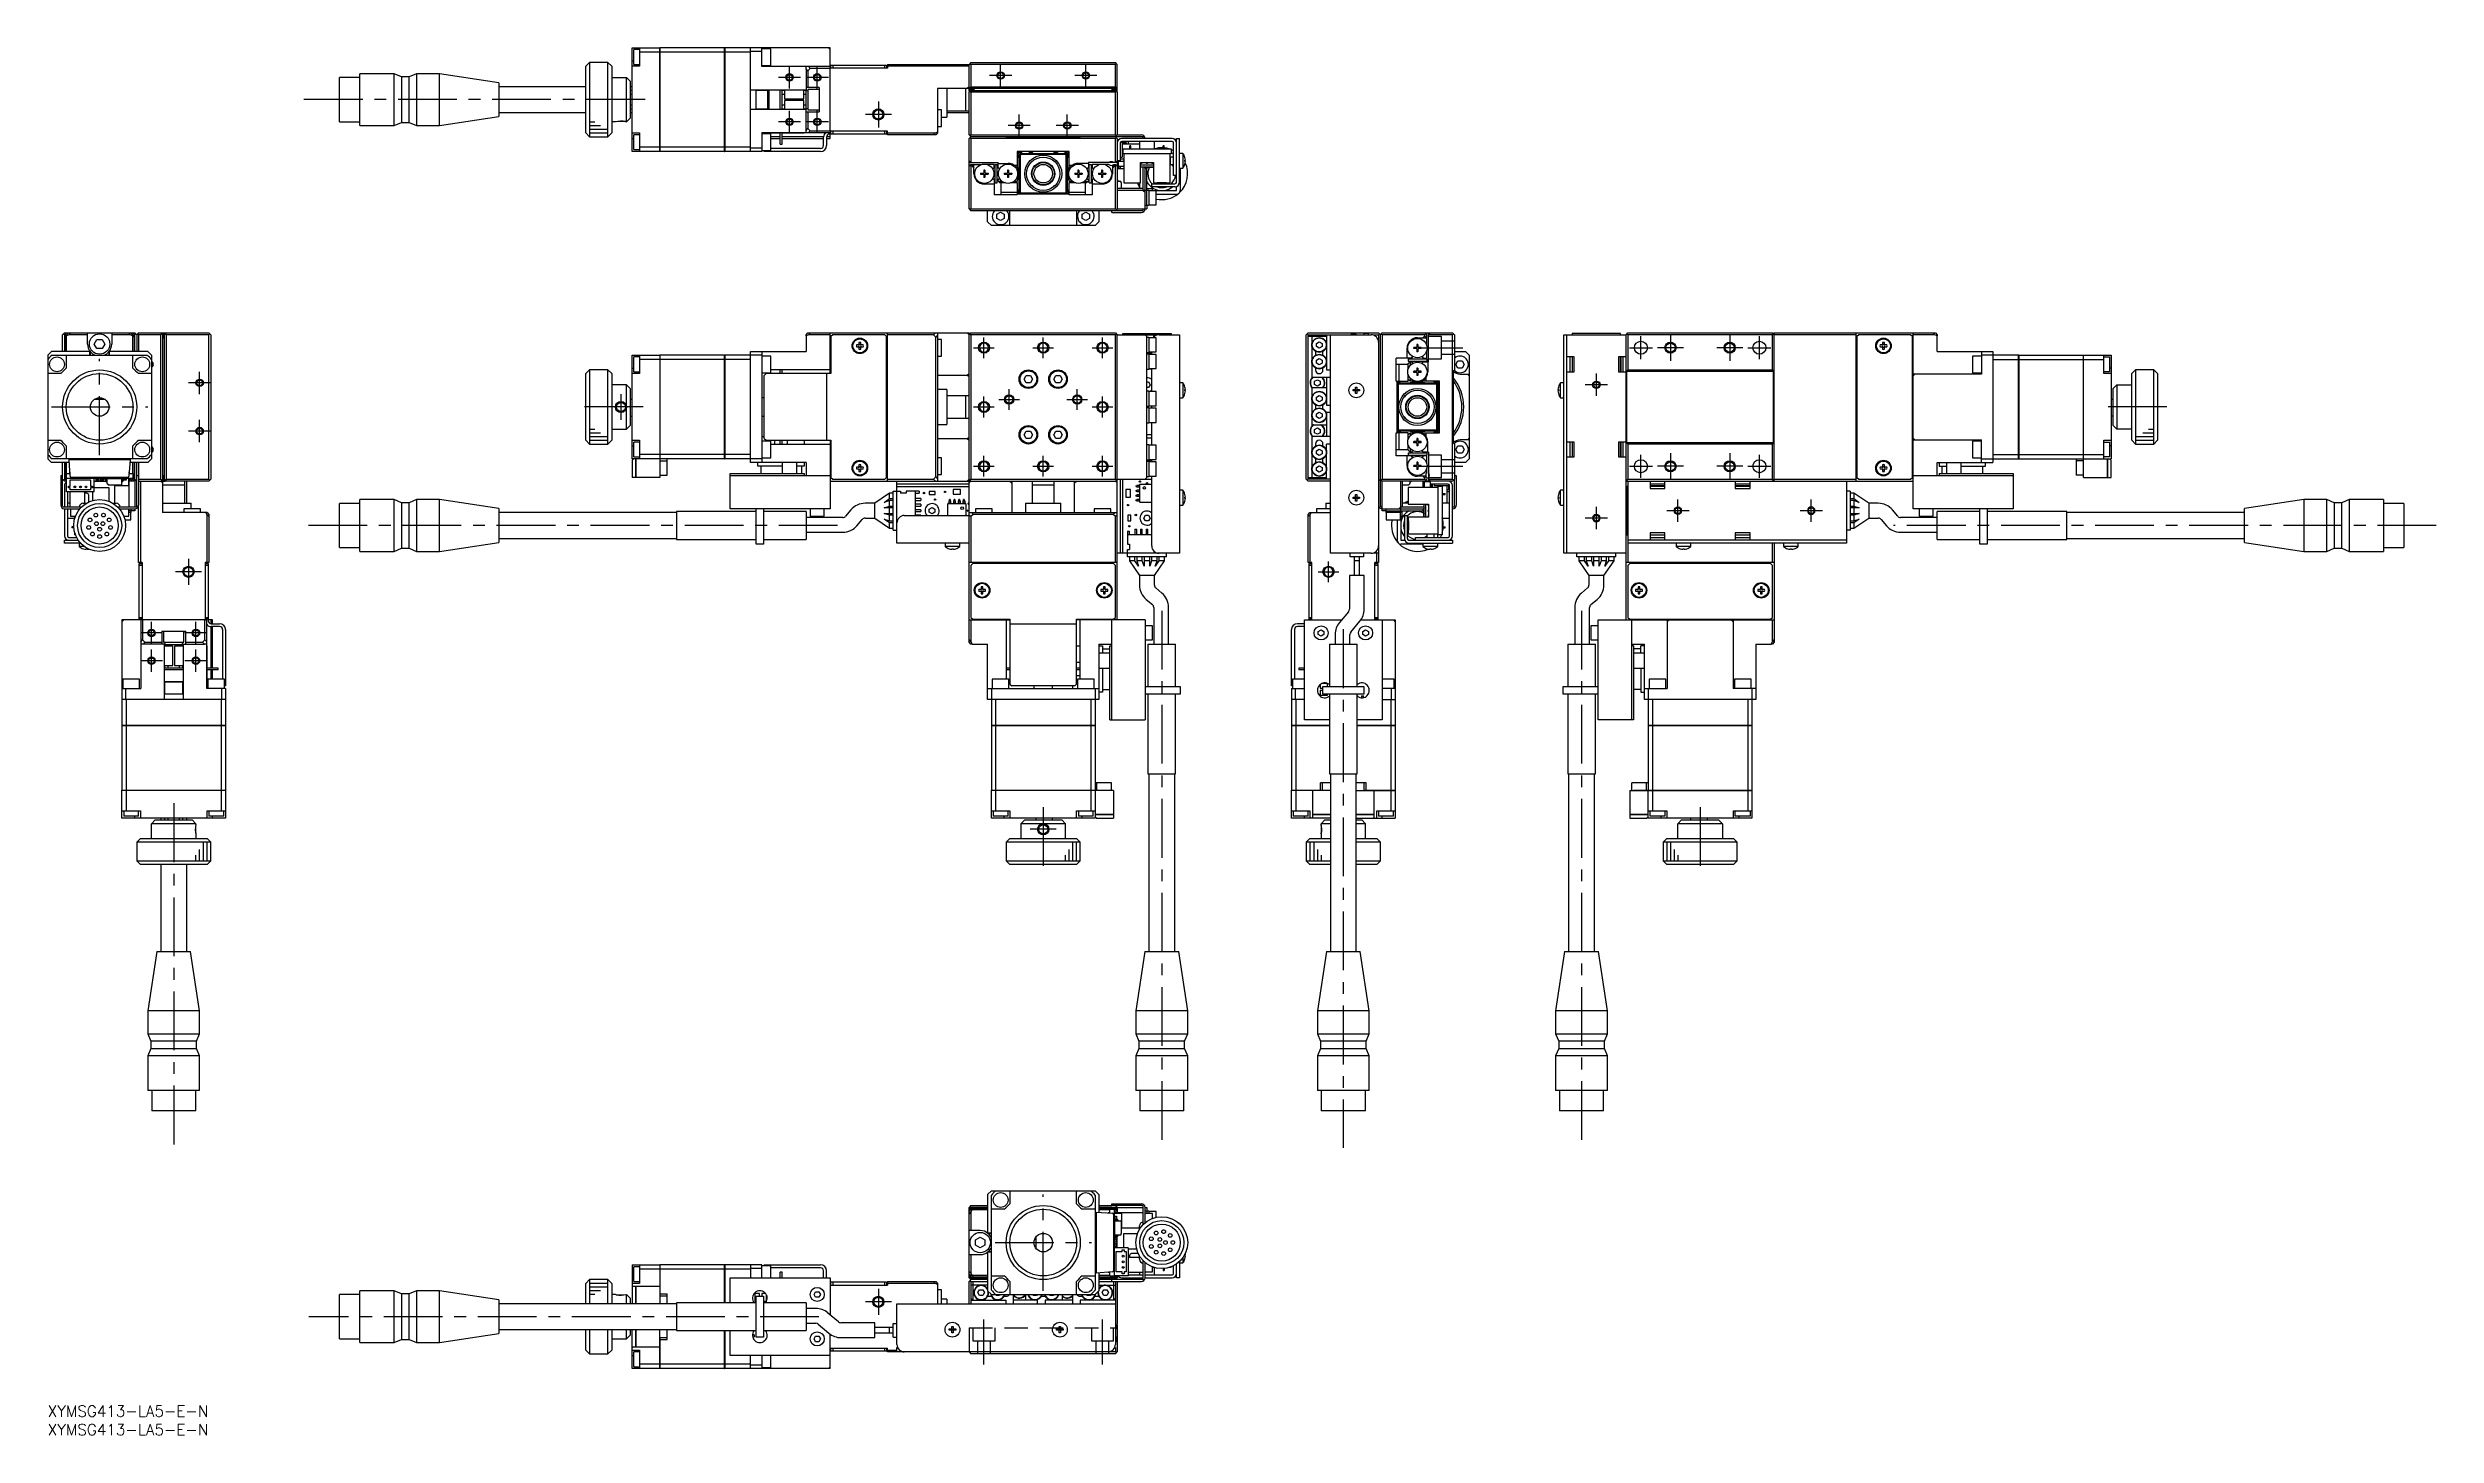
# Model space of a CAD drawing. Extents: x 0 to 645, y -8 to 367.
import ezdxf

# ---------------------------------------------------------------- set-up
doc = ezdxf.new("R2010")
doc.units = 0
doc.header["$LTSCALE"] = 0.5
doc.linetypes.add('CENTER', pattern=[50.8, 31.75, -6.35, 6.35, -6.35])
doc.linetypes.add('DASHED', pattern=[19.05, 12.7, -6.35])
for name, color, linetype in [('MSM_CENTER', 1, 'CENTER'), ('MSM_CONTINUOUS', 7, 'CONTINUOUS'), ('MSM_DASHED', 4, 'DASHED'), ('MSM_NARROW', 5, 'CONTINUOUS'), ('MSM_PART_NUMBER', 7, 'CONTINUOUS')]:
    doc.layers.add(name, color=color, linetype=linetype)
doc.styles.get("Standard").update_dxf_attribs({"font": 'txt.shx', "height": 1, "bigfont": 'bigfont.shx'})

# ---------------------------------------------------------------- blocks, each defined once
blk = doc.blocks.new('*U2')
at = {"layer": 'MSM_PART_NUMBER'}
blk.add_text('XYMSG413-LA5-E-N', height=3, dxfattribs=at).set_placement((0, -3))
blk = doc.blocks.new('*U3')
at = {"layer": 'MSM_PART_NUMBER'}
blk.add_text('XYMSG413-LA5-E-N', height=3, dxfattribs=at).set_placement((0, -8))

msp = doc.modelspace()

# ---------------------------------------------------------------- linework, layer by layer
at = {"layer": 'MSM_CENTER'}
for p, q in [((200.23, 355.56), (200.23, 361.56)), ((207.73, 355.56), (207.73, 361.56)), ((257.23, 356.06), (257.23, 362.06)), ((280.23, 356.06), (280.23, 362.06)), ((203.23, 358.56), (197.23, 358.56)), ((210.73, 358.56), (204.73, 358.56)), ((260.23, 359.06), (254.23, 359.06)), ((283.23, 359.06), (277.23, 359.06)), ((161.23, 352.56), (68.23, 352.56)), ((200.23, 343.56), (200.23, 349.56)), ((207.73, 343.56), (207.73, 349.56)), ((227.73, 348.56), (220.73, 348.56)), ((224.23, 352.06), (224.23, 345.06)), ((262.23, 342.56), (262.23, 348.56)), ((275.23, 342.56), (275.23, 348.56)), ((203.23, 346.56), (197.23, 346.56)), ((210.73, 346.56), (204.73, 346.56)), ((265.23, 345.56), (259.23, 345.56)), ((278.23, 345.56), (272.23, 345.56)), ((249.93, 285.59), (255.53, 285.59)), ((252.73, 282.79), (252.73, 288.39)), ((265.93, 285.59), (271.53, 285.59)), ((268.73, 282.79), (268.73, 288.39)), ((281.93, 285.59), (287.53, 285.59)), ((284.73, 282.79), (284.73, 288.39)), ((370.11, 285.59), (382.03, 285.59)), ((426.97, 285.59), (433.17, 285.59)), ((430.07, 282.49), (430.07, 288.69)), ((441.57, 285.59), (434.57, 285.59)), ((438.07, 289.09), (438.07, 282.09)), ((457.57, 285.59), (450.57, 285.59)), ((454.07, 289.09), (454.07, 282.09)), ((458.97, 285.59), (465.17, 285.59)), ((462.07, 282.49), (462.07, 288.69)), ((14, 256.59), (14, 282.59)), ((41, 273.09), (41, 279.09)), ((418.07, 272.59), (418.07, 278.59)), ((44, 276.09), (38, 276.09)), ((154.73, 273.09), (154.73, 266.09)), ((252.73, 266.79), (252.73, 272.39)), ((256.73, 271.59), (262.33, 271.59)), ((259.53, 268.79), (259.53, 274.39)), ((275.13, 271.59), (280.73, 271.59)), ((277.93, 268.79), (277.93, 274.39)), ((284.73, 266.79), (284.73, 272.39)), ((421.07, 275.59), (415.07, 275.59)), ((1, 269.59), (27, 269.59)), ((41, 260.09), (41, 266.09)), ((160.73, 269.59), (142.73, 269.59)), ((249.93, 269.59), (255.53, 269.59)), ((281.93, 269.59), (287.53, 269.59)), ((572.07, 269.59), (554.07, 269.59)), ((44, 263.09), (38, 263.09)), ((249.93, 253.59), (255.53, 253.59)), ((252.73, 250.79), (252.73, 256.39)), ((265.93, 253.59), (271.53, 253.59)), ((268.73, 250.79), (268.73, 256.39)), ((281.93, 253.59), (287.53, 253.59)), ((284.73, 250.79), (284.73, 256.39)), ((370.11, 253.59), (382.03, 253.59)), ((426.97, 253.59), (433.17, 253.59)), ((430.07, 250.49), (430.07, 256.69)), ((441.57, 253.59), (434.57, 253.59)), ((438.07, 257.09), (438.07, 250.09)), ((457.57, 253.59), (450.57, 253.59)), ((454.07, 257.09), (454.07, 250.09)), ((458.97, 253.59), (465.17, 253.59)), ((462.07, 250.49), (462.07, 256.69)), ((421.07, 239.59), (415.07, 239.59)), ((418.07, 236.59), (418.07, 242.59)), ((443.07, 241.59), (437.07, 241.59)), ((440.07, 238.59), (440.07, 244.59)), ((479.07, 241.59), (473.07, 241.59)), ((476.07, 238.59), (476.07, 244.59)), ((213.23, 237.59), (68.23, 237.59)), ((644.79, 237.59), (498.31, 237.59)), ((38, 228.59), (38, 221.59)), ((345.75, 222.29), (345.75, 227.89)), ((41.5, 225.09), (34.5, 225.09)), ((342.95, 225.09), (348.55, 225.09)), ((300.73, 214.59), (300.73, 69.59)), ((414.07, 214.59), (414.07, 69.59)), ((31, 208.59), (25, 208.59)), ((28, 205.59), (28, 211.59)), ((43, 208.59), (37, 208.59)), ((40, 205.59), (40, 211.59)), ((349.75, 209.59), (349.75, 69.59)), ((31, 201.09), (25, 201.09)), ((28, 198.09), (28, 204.09)), ((43, 201.09), (37, 201.09)), ((40, 198.09), (40, 204.09)), ((34, 162.59), (34, 69.59)), ((268.73, 161.59), (268.73, 143.59)), ((446.07, 161.59), (446.07, 143.59)), ((272.23, 155.59), (265.23, 155.59)), ((268.73, 31), (268.73, 57)), ((255.73, 44), (281.73, 44)), ((227.73, 28), (220.73, 28)), ((224.23, 31.5), (224.23, 24.5)), ((208.18, 24), (70.45, 24)), ((252.73, 11.11), (252.73, 23.2)), ((284.73, 11.11), (284.73, 23.2))]:
    msp.add_line(p, q, dxfattribs=at)
at = {"layer": 'MSM_CONTINUOUS'}
for p, q in [((146.23, 362.56), (145.23, 361.56)), ((145.23, 343.56), (145.23, 361.56)), ((146.23, 362.56), (146.23, 342.56)), ((151.23, 362.56), (146.23, 362.56)), ((151.23, 342.56), (151.23, 362.56)), ((152.23, 361.56), (151.23, 362.56)), ((152.23, 361.56), (152.23, 343.56)), ((157.73, 338.56), (157.73, 366.56)), ((157.73, 366.56), (165.23, 366.56)), ((157.73, 363.06), (158.23, 363.06)), ((159.73, 361.56), (157.73, 361.56)), ((158.23, 362.06), (158.23, 366.06)), ((159.73, 366.06), (158.23, 366.06)), ((158.23, 362.06), (159.73, 362.06)), ((159.73, 366.56), (159.73, 361.56)), ((165.23, 365.41), (159.73, 365.41)), ((165.23, 338.56), (165.23, 366.56)), ((165.23, 366.55), (165.24, 366.55)), ((165.23, 365.4), (165.24, 365.4)), ((165.24, 366.56), (165.24, 338.56)), ((182.73, 366.56), (165.24, 366.56)), ((182.73, 365.41), (165.24, 365.41)), ((182.73, 338.56), (182.73, 366.56)), ((182.73, 366.55), (182.74, 366.55)), ((182.73, 365.4), (182.74, 365.4)), ((182.74, 366.56), (182.74, 338.56)), ((211.23, 366.56), (182.74, 366.56)), ((189.73, 365.41), (182.74, 365.41)), ((189.73, 338.56), (189.73, 366.56)), ((192.73, 365.56), (189.73, 365.56)), ((192.73, 361.46), (192.73, 366.56)), ((195.23, 366.31), (192.73, 366.31)), ((192.73, 361.81), (195.23, 361.81)), ((211.23, 361.46), (192.73, 361.46)), ((195.23, 361.81), (195.23, 366.31)), ((204.73, 360.85), (204.73, 361.46)), ((205.34, 361.46), (205.84, 360.96)), ((210.73, 366.56), (211.23, 366.06)), ((211.23, 344.06), (211.23, 366.56)), ((211.43, 361.06), (211.43, 361.86)), ((211.43, 361.86), (226.43, 361.86)), ((211.93, 361.86), (211.93, 361.06)), ((225.93, 361.06), (225.93, 361.86)), ((226.43, 361.86), (226.43, 361.06)), ((226.73, 362.06), (226.73, 361.06)), ((226.73, 362.06), (248.73, 362.06)), ((248.73, 361.56), (226.73, 361.56)), ((249.23, 362.56), (248.73, 362.06)), ((248.73, 354.86), (248.73, 362.06)), ((249.23, 362.06), (248.98, 362.31)), ((249.23, 362.56), (288.23, 362.56)), ((249.23, 362.06), (249.23, 356.06)), ((288.23, 362.06), (249.23, 362.06)), ((288.73, 362.06), (288.23, 362.56)), ((288.48, 362.31), (288.23, 362.06)), ((288.23, 356.06), (288.23, 362.06)), ((288.73, 354.86), (288.73, 362.06)), ((78.73, 346.61), (78.73, 358.51)), ((84.23, 358.51), (78.73, 358.51)), ((84.23, 345.56), (84.23, 359.56)), ((93.53, 359.56), (84.23, 359.56)), ((93.53, 345.56), (93.53, 359.56)), ((95.53, 358.71), (93.53, 359.56)), ((95.53, 358.71), (95.53, 346.41)), ((97.53, 358.71), (95.53, 358.71)), ((99.53, 359.56), (97.53, 358.71)), ((97.53, 346.41), (97.53, 358.71)), ((99.53, 359.56), (99.53, 345.56)), ((105.73, 359.56), (99.53, 359.56)), ((105.73, 345.56), (105.73, 359.56)), ((121.73, 357.13), (105.73, 359.56)), ((121.73, 357.13), (121.73, 347.99)), ((145.23, 356.06), (121.73, 356.06)), ((152.23, 358.56), (156.23, 358.56)), ((156.23, 346.56), (156.23, 358.56)), ((157.23, 357.56), (156.23, 358.56)), ((157.23, 357.56), (157.23, 347.56)), ((157.73, 356.06), (157.23, 356.06)), ((157.73, 355.06), (157.23, 355.06)), ((204.73, 355.16), (189.73, 355.16)), ((191.23, 349.96), (191.23, 355.16)), ((194.43, 355.06), (191.23, 355.06)), ((194.43, 349.96), (194.43, 355.16)), ((194.63, 355.16), (194.63, 349.96)), ((197.73, 349.96), (197.73, 355.16)), ((198.23, 349.96), (198.23, 355.16)), ((198.93, 355.06), (198.23, 355.06)), ((198.93, 355.16), (198.93, 352.81)), ((204.13, 352.81), (204.13, 355.16)), ((204.63, 355.06), (204.13, 355.06)), ((204.23, 355.06), (204.23, 355.16)), ((204.63, 355.16), (204.63, 349.96)), ((205.23, 360.35), (204.73, 360.85)), ((204.73, 360.85), (204.73, 355.05)), ((208.23, 355.81), (204.73, 355.81)), ((205.23, 354.84), (204.73, 355.05)), ((205.84, 360.96), (205.23, 360.35)), ((205.23, 360.35), (205.23, 355.81)), ((205.23, 355.31), (205.23, 349.81)), ((208.23, 355.31), (205.23, 355.31)), ((211.23, 360.96), (205.84, 360.96)), ((208.23, 355.81), (208.23, 349.31)), ((226.73, 361.06), (211.23, 361.06)), ((288.73, 355.56), (240.23, 355.56)), ((240.23, 355.56), (240.23, 343.56)), ((242.73, 355.56), (242.73, 347.81)), ((247.73, 355.56), (247.73, 349.56)), ((248.73, 356.06), (248.23, 355.56)), ((248.73, 355.56), (249.23, 356.06)), ((248.73, 355.36), (250.13, 355.36)), ((249.23, 355.06), (248.73, 354.56)), ((248.83, 354.76), (248.73, 354.86)), ((248.83, 354.66), (248.83, 354.86)), ((249.23, 354.56), (248.98, 354.81)), ((249.83, 355.16), (249.13, 355.16)), ((249.23, 356.06), (288.23, 356.06)), ((249.23, 355.06), (288.23, 355.06)), ((250.13, 355.06), (250.13, 355.36)), ((288.73, 355.36), (287.33, 355.36)), ((287.33, 355.06), (287.33, 355.36)), ((288.33, 355.16), (287.63, 355.16)), ((288.23, 356.06), (288.73, 355.56)), ((288.73, 354.56), (288.23, 355.06)), ((288.48, 354.81), (288.23, 354.56)), ((288.63, 354.86), (288.63, 354.66)), ((288.73, 354.86), (288.63, 354.76)), ((121.73, 349.06), (145.23, 349.06)), ((157.23, 354.06), (157.73, 354.06)), ((157.73, 351.06), (157.23, 351.06)), ((157.23, 350.06), (157.73, 350.06)), ((157.23, 349.06), (157.73, 349.06)), ((189.73, 349.96), (204.73, 349.96)), ((191.23, 350.06), (194.43, 350.06)), ((198.23, 354.06), (198.93, 354.06)), ((198.93, 351.06), (198.23, 351.06)), ((198.23, 350.06), (198.93, 350.06)), ((198.93, 352.81), (204.13, 352.81)), ((198.93, 352.31), (198.93, 349.96)), ((204.13, 352.31), (198.93, 352.31)), ((204.13, 354.06), (204.63, 354.06)), ((204.13, 349.96), (204.13, 352.31)), ((204.63, 351.06), (204.13, 351.06)), ((204.13, 350.06), (204.63, 350.06)), ((204.23, 349.96), (204.23, 350.06)), ((204.73, 350.07), (205.23, 350.28)), ((204.73, 344.27), (204.73, 350.07)), ((204.73, 349.31), (208.23, 349.31)), ((205.23, 349.81), (208.23, 349.81)), ((205.23, 349.31), (205.23, 344.77)), ((241.23, 349.81), (240.23, 349.81)), ((241.23, 345.31), (241.23, 349.81)), ((242.73, 349.56), (248.73, 349.56)), ((242.73, 349.06), (248.73, 349.06)), ((248.73, 343.06), (248.73, 354.56)), ((288.23, 354.56), (249.23, 354.56)), ((249.23, 354.56), (249.23, 343.06)), ((288.23, 343.06), (288.23, 354.56)), ((288.73, 354.56), (288.73, 343.06)), ((78.73, 346.61), (84.23, 346.61)), ((84.23, 345.56), (93.53, 345.56)), ((93.53, 345.56), (95.53, 346.41)), ((95.53, 346.41), (97.53, 346.41)), ((97.53, 346.41), (99.53, 345.56)), ((99.53, 345.56), (105.73, 345.56)), ((105.73, 345.56), (121.73, 347.99)), ((145.23, 343.56), (146.23, 342.56)), ((146.23, 342.56), (151.23, 342.56)), ((151.23, 342.56), (152.23, 343.56)), ((153.23, 346.56), (152.23, 346.56)), ((153.48, 346.56), (153.48, 346.56)), ((156.23, 346.56), (157.23, 347.56)), ((157.73, 343.56), (159.73, 343.56)), ((157.73, 342.06), (158.23, 342.06)), ((158.23, 339.06), (158.23, 343.06)), ((159.73, 343.06), (158.23, 343.06)), ((159.73, 343.56), (159.73, 338.56)), ((192.73, 343.66), (192.73, 338.56)), ((192.73, 343.66), (211.23, 343.66)), ((192.73, 343.56), (197.73, 343.56)), ((195.23, 343.31), (192.73, 343.31)), ((195.23, 338.81), (195.23, 343.31)), ((197.73, 342.56), (195.23, 342.56)), ((195.23, 342.06), (197.73, 342.06)), ((197.73, 340.56), (197.73, 343.66)), ((198.23, 340.56), (198.23, 343.66)), ((198.23, 343.56), (204.23, 343.56)), ((209.43, 342.56), (198.23, 342.56)), ((198.23, 342.06), (209.43, 342.06)), ((204.23, 343.56), (204.23, 343.66)), ((204.73, 344.27), (205.23, 344.77)), ((204.73, 343.66), (204.73, 344.27)), ((205.23, 344.77), (205.84, 344.16)), ((205.84, 344.16), (205.34, 343.66)), ((205.84, 344.16), (211.23, 344.16)), ((209.43, 340.16), (209.43, 342.46)), ((211.23, 342.56), (210.23, 342.56)), ((210.23, 342.46), (210.23, 340.16)), ((210.23, 342.06), (211.23, 342.06)), ((226.43, 343.26), (211.03, 343.26)), ((211.23, 344.06), (211.23, 343.66)), ((226.73, 344.06), (211.23, 344.06)), ((211.23, 342.06), (211.23, 343.26)), ((211.43, 343.26), (211.43, 344.06)), ((211.93, 344.06), (211.93, 343.26)), ((225.93, 343.26), (225.93, 344.06)), ((226.43, 344.06), (226.43, 343.26)), ((226.73, 343.06), (226.73, 344.06)), ((226.73, 343.56), (239.62, 343.56)), ((239.73, 343.06), (226.73, 343.06)), ((239.12, 343.06), (239.62, 343.56)), ((239.62, 343.56), (240.23, 343.87)), ((240.23, 343.56), (239.73, 343.06)), ((240.23, 345.31), (241.23, 345.31)), ((241.23, 347.81), (242.73, 347.81)), ((248.73, 343.06), (249.23, 342.56)), ((249.23, 342.56), (248.73, 342.06)), ((248.73, 323.06), (248.73, 342.06)), ((248.98, 342.81), (249.23, 343.06)), ((249.23, 342.06), (248.98, 342.31)), ((249.23, 343.06), (288.23, 343.06)), ((288.23, 342.56), (249.23, 342.56)), ((249.23, 342.06), (249.23, 335.56)), ((288.23, 342.06), (249.23, 342.06)), ((258.73, 342.56), (259.08, 342.21)), ((259.08, 342.21), (278.38, 342.21)), ((278.38, 342.21), (278.73, 342.56)), ((288.23, 343.06), (288.48, 342.81)), ((288.23, 342.56), (288.73, 343.06)), ((295.53, 342.56), (288.23, 342.56)), ((288.23, 342.56), (288.73, 342.06)), ((288.48, 342.31), (288.23, 342.06)), ((288.23, 335.56), (288.23, 342.06)), ((288.73, 343.06), (295.23, 343.06)), ((288.73, 342.06), (288.73, 323.06)), ((303.53, 342.06), (289.93, 342.06)), ((295.73, 342.06), (295.73, 342.36)), ((304.73, 342.06), (305.53, 342.06)), ((304.73, 330.36), (304.73, 342.06)), ((305.53, 330.26), (305.53, 342.06)), ((165.23, 338.56), (157.73, 338.56)), ((158.23, 339.06), (159.73, 339.06)), ((165.23, 339.72), (159.73, 339.72)), ((165.23, 339.72), (165.24, 339.72)), ((165.23, 338.57), (165.24, 338.57)), ((182.73, 339.72), (165.24, 339.72)), ((182.73, 338.56), (165.24, 338.56)), ((182.73, 339.72), (182.74, 339.72)), ((182.73, 338.57), (182.74, 338.57)), ((189.73, 339.72), (182.74, 339.72)), ((192.73, 338.56), (182.74, 338.56)), ((189.73, 339.56), (192.73, 339.56)), ((192.73, 338.81), (195.23, 338.81)), ((193.43, 338.56), (193.43, 338.81)), ((208.63, 338.56), (193.43, 338.56)), ((193.93, 338.81), (193.93, 338.56)), ((208.63, 339.36), (195.23, 339.36)), ((197.73, 340.56), (198.23, 340.56)), ((248.73, 336.06), (249.23, 335.56)), ((248.73, 335.56), (256.53, 335.56)), ((256.53, 334.11), (256.53, 335.56)), ((256.53, 335.36), (259.23, 335.36)), ((275.73, 338.56), (261.73, 338.56)), ((261.73, 338.56), (261.73, 333.28)), ((262.23, 337.26), (262.53, 337.56)), ((262.23, 327.86), (262.23, 337.26)), ((262.73, 337.76), (262.53, 337.56)), ((262.53, 337.56), (262.53, 327.56)), ((262.73, 337.76), (263.03, 338.06)), ((274.73, 337.76), (262.73, 337.76)), ((263.03, 338.06), (274.43, 338.06)), ((274.43, 338.06), (274.73, 337.76)), ((274.93, 337.56), (274.73, 337.76)), ((274.93, 327.56), (274.93, 337.56)), ((274.93, 337.56), (275.23, 337.26)), ((275.23, 337.26), (275.23, 327.86)), ((275.73, 333.28), (275.73, 338.56)), ((280.93, 335.36), (278.23, 335.36)), ((288.73, 335.56), (280.93, 335.56)), ((280.93, 335.56), (280.93, 334.11)), ((288.23, 335.56), (288.73, 336.06)), ((288.73, 341.49), (288.9, 341.49)), ((288.73, 340.99), (288.73, 340.99)), ((289.53, 336.06), (288.73, 336.06)), ((288.73, 335.99), (290.33, 335.99)), ((288.93, 335.99), (288.93, 334.49)), ((289.53, 340.86), (289.53, 336.06)), ((289.53, 337.06), (290.03, 337.06)), ((289.53, 336.56), (290.48, 336.56)), ((290.33, 336.49), (289.53, 336.49)), ((290.03, 341.06), (289.58, 341.06)), ((289.63, 341.06), (289.63, 341.12)), ((303.53, 341.26), (289.93, 341.26)), ((290.03, 341.06), (290.03, 337.06)), ((290.03, 340.99), (291.13, 340.99)), ((294.73, 340.56), (290.03, 340.56)), ((290.23, 339.26), (303.23, 339.26)), ((290.23, 339.26), (290.23, 338.06)), ((290.23, 338.06), (303.23, 338.06)), ((290.48, 338.06), (290.48, 330.06)), ((291.13, 340.99), (291.13, 340.56)), ((291.63, 341.26), (291.63, 340.56)), ((292.1, 339.26), (292.1, 340.06)), ((292.35, 340.06), (292.1, 340.06)), ((292.35, 339.26), (292.35, 340.06)), ((294.73, 341.26), (294.73, 339.26)), ((294.98, 335.56), (298.48, 335.56)), ((294.98, 330.06), (294.98, 335.56)), ((298.48, 335.56), (298.48, 330.06)), ((298.73, 339.26), (298.73, 341.26)), ((301.35, 340.06), (301.1, 340.06)), ((301.1, 339.26), (301.1, 340.06)), ((301.35, 339.26), (301.35, 340.06)), ((302.98, 330.06), (302.98, 338.06)), ((303.03, 337.06), (302.98, 337.06)), ((303.03, 337.06), (302.98, 337.01)), ((303.03, 337.06), (303.03, 335.06)), ((303.93, 337.06), (303.03, 337.06)), ((303.23, 339.26), (303.23, 338.06)), ((303.93, 338.06), (303.23, 338.06)), ((303.93, 332.06), (303.93, 340.86)), ((306.43, 338.06), (305.53, 338.06)), ((306.43, 338.06), (306.43, 334.06)), ((307, 336.95), (307, 336.95)), ((307, 336.24), (307.12, 336.24)), ((307, 335.88), (307, 336.24)), ((307.12, 335.88), (307, 335.88)), ((249.23, 335.06), (248.73, 334.56)), ((249.23, 334.56), (248.98, 334.81)), ((249.23, 335.06), (252.11, 335.06)), ((249.53, 334.56), (249.23, 334.56)), ((249.23, 334.56), (249.23, 323.06)), ((250.03, 334.91), (249.53, 334.56)), ((249.53, 334.56), (250.03, 334.06)), ((250.03, 332.56), (250.03, 335.06)), ((251.83, 332.71), (252.62, 332.71)), ((251.83, 332.71), (251.83, 332.42)), ((251.83, 332.42), (252.62, 332.42)), ((252.36, 332.71), (252.36, 332.42)), ((252.97, 333.56), (252.68, 333.56)), ((252.68, 333.56), (252.68, 332.77)), ((252.68, 333.03), (252.97, 333.03)), ((252.68, 332.36), (252.68, 331.56)), ((252.68, 332.09), (252.97, 332.09)), ((252.97, 331.56), (252.68, 331.56)), ((255.53, 329.76), (252.83, 329.76)), ((252.97, 333.56), (252.97, 332.77)), ((252.97, 332.36), (252.97, 331.56)), ((253.03, 332.71), (253.83, 332.71)), ((253.03, 332.42), (253.83, 332.42)), ((253.3, 332.42), (253.3, 332.71)), ((255.53, 335.06), (253.54, 335.06)), ((253.83, 332.71), (253.83, 332.42)), ((255.27, 333.96), (255.53, 334.11)), ((255.53, 331.01), (255.27, 331.16)), ((255.53, 334.11), (255.53, 335.06)), ((255.53, 331.01), (255.53, 326.86)), ((255.73, 330.06), (255.73, 335.06)), ((255.73, 335.06), (256.33, 335.06)), ((255.73, 330.06), (256.33, 330.06)), ((256.33, 330.06), (256.33, 335.06)), ((256.53, 334.11), (256.75, 333.98)), ((256.82, 331.18), (256.53, 331.01)), ((256.53, 330.56), (256.53, 331.01)), ((257.03, 330.06), (256.53, 330.56)), ((256.53, 330.56), (257.57, 330.56)), ((258.51, 330.06), (257.03, 330.06)), ((257.28, 330.06), (257.28, 326.86)), ((258.23, 332.71), (259.02, 332.71)), ((258.23, 332.71), (258.23, 332.42)), ((258.23, 332.42), (259.02, 332.42)), ((258.76, 332.71), (258.76, 332.42)), ((259.37, 333.56), (259.08, 333.56)), ((259.08, 333.56), (259.08, 332.77)), ((259.08, 333.03), (259.37, 333.03)), ((259.08, 332.36), (259.08, 331.56)), ((259.08, 332.09), (259.37, 332.09)), ((259.37, 331.56), (259.08, 331.56)), ((259.37, 333.56), (259.37, 332.77)), ((259.37, 332.36), (259.37, 331.56)), ((259.43, 332.71), (260.23, 332.71)), ((259.43, 332.42), (260.23, 332.42)), ((259.7, 332.42), (259.7, 332.71)), ((261.78, 330.06), (259.94, 330.06)), ((260.23, 332.71), (260.23, 332.42)), ((260.82, 334.86), (261.73, 334.86)), ((260.89, 330.56), (261.73, 330.56)), ((261.73, 330.56), (261.23, 330.06)), ((261.73, 334.36), (261.37, 334.36)), ((261.73, 331.85), (261.73, 330.56)), ((261.78, 327.06), (261.78, 330.06)), ((265.56, 329.36), (265.75, 329.36)), ((265.98, 329.14), (265.75, 329.36)), ((265.98, 329.14), (265.81, 329.14)), ((265.98, 329), (265.98, 329.14)), ((265.98, 329), (265.98, 329)), ((271.7, 329.36), (271.48, 329.14)), ((271.65, 329.14), (271.48, 329.14)), ((271.48, 329.14), (271.48, 329)), ((271.48, 329), (271.48, 329)), ((271.7, 329.36), (271.89, 329.36)), ((277.51, 330.06), (275.68, 330.06)), ((275.68, 330.06), (275.68, 327.06)), ((275.73, 334.86), (276.63, 334.86)), ((276.08, 334.36), (275.73, 334.36)), ((275.73, 330.56), (275.73, 331.85)), ((275.73, 330.56), (276.57, 330.56)), ((276.23, 330.06), (275.73, 330.56)), ((277.23, 332.71), (278.02, 332.71)), ((277.23, 332.71), (277.23, 332.42)), ((277.23, 332.42), (278.02, 332.42)), ((277.76, 332.71), (277.76, 332.42)), ((278.37, 333.56), (278.08, 333.56)), ((278.08, 333.56), (278.08, 332.77)), ((278.08, 333.03), (278.37, 333.03)), ((278.08, 332.36), (278.08, 331.56)), ((278.08, 332.09), (278.37, 332.09)), ((278.37, 331.56), (278.08, 331.56)), ((278.37, 333.56), (278.37, 332.77)), ((278.37, 332.36), (278.37, 331.56)), ((278.43, 332.71), (279.23, 332.71)), ((278.43, 332.42), (279.23, 332.42)), ((278.7, 332.42), (278.7, 332.71)), ((280.43, 330.06), (278.94, 330.06)), ((279.23, 332.71), (279.23, 332.42)), ((279.89, 330.56), (280.93, 330.56)), ((280.18, 326.86), (280.18, 330.06)), ((280.93, 330.56), (280.43, 330.06)), ((280.63, 331.18), (280.93, 331.01)), ((280.93, 334.11), (280.7, 333.98)), ((280.93, 331.01), (280.93, 330.56)), ((281.13, 330.06), (281.13, 335.06)), ((281.13, 335.06), (281.73, 335.06)), ((281.13, 330.06), (281.73, 330.06)), ((281.73, 330.06), (281.73, 335.06)), ((283.91, 335.06), (281.93, 335.06)), ((281.93, 335.06), (281.93, 334.11)), ((281.93, 334.11), (282.19, 333.96)), ((282.19, 331.16), (281.93, 331.01)), ((281.93, 331.01), (281.93, 326.86)), ((284.63, 329.76), (281.93, 329.76)), ((283.63, 332.71), (284.42, 332.71)), ((283.63, 332.71), (283.63, 332.42)), ((283.63, 332.42), (284.42, 332.42)), ((284.16, 332.71), (284.16, 332.42)), ((284.77, 333.56), (284.48, 333.56)), ((284.48, 333.56), (284.48, 332.77)), ((284.48, 333.03), (284.77, 333.03)), ((284.48, 332.36), (284.48, 331.56)), ((284.48, 332.09), (284.77, 332.09)), ((284.77, 331.56), (284.48, 331.56)), ((284.77, 333.56), (284.77, 332.77)), ((284.77, 332.36), (284.77, 331.56)), ((284.83, 332.71), (285.63, 332.71)), ((284.83, 332.42), (285.63, 332.42)), ((285.1, 332.42), (285.1, 332.71)), ((286.47, 335.06), (285.34, 335.06)), ((285.63, 332.71), (285.63, 332.42)), ((287.43, 334.86), (287.43, 332.56)), ((287.43, 334.06), (287.93, 334.56)), ((287.93, 334.56), (287.48, 334.88)), ((287.79, 335.06), (288.23, 335.06)), ((288.23, 334.56), (287.93, 334.56)), ((288.23, 335.06), (288.73, 334.56)), ((288.48, 334.81), (288.23, 334.56)), ((288.23, 323.06), (288.23, 334.56)), ((290.48, 334.49), (288.73, 334.49)), ((288.73, 333.99), (290.48, 333.99)), ((288.73, 330.56), (289.39, 330.56)), ((288.92, 330.56), (288.92, 330.67)), ((289.13, 333.99), (289.13, 334.49)), ((289.46, 330.53), (289.78, 330.21)), ((289.63, 333.99), (289.63, 334.49)), ((289.81, 330.14), (289.81, 328.56)), ((290.48, 330.06), (294.98, 330.06)), ((294.73, 330.06), (294.73, 328.56)), ((298.48, 334.86), (294.98, 334.86)), ((298.48, 334.36), (294.98, 334.36)), ((295.73, 328.06), (295.73, 334.36)), ((296.23, 323.06), (296.23, 334.27)), ((296.23, 334.06), (296.73, 334.06)), ((298.48, 334.21), (296.73, 334.21)), ((296.73, 324.06), (296.73, 334.06)), ((298.03, 329.06), (298.03, 329.86)), ((298.03, 329.86), (304.23, 329.86)), ((304.33, 329.06), (298.03, 329.06)), ((298.48, 330.06), (299.48, 330.06)), ((299.48, 330.16), (301.98, 330.16)), ((299.48, 330.06), (299.48, 330.16)), ((300.28, 330.16), (300.28, 330.06)), ((300.28, 330.06), (301.18, 330.06)), ((300.65, 330.16), (300.65, 330.06)), ((300.8, 330.16), (300.8, 330.06)), ((301.18, 330.16), (301.18, 330.06)), ((301.98, 330.06), (301.98, 330.16)), ((301.98, 330.06), (302.98, 330.06)), ((302.98, 335.11), (303.03, 335.06)), ((303.03, 335.06), (303.93, 335.06)), ((304.73, 332.06), (303.93, 332.06)), ((304.73, 328.06), (304.73, 329.13)), ((305.53, 334.06), (306.43, 334.06)), ((305.73, 334.06), (305.73, 328.06)), ((307, 335.17), (307, 335.18)), ((248.73, 323.06), (249.23, 322.56)), ((248.98, 322.81), (249.23, 323.06)), ((249.23, 323.06), (288.23, 323.06)), ((288.23, 322.56), (249.23, 322.56)), ((253.73, 319.56), (253.73, 322.56)), ((261.73, 326.86), (255.53, 326.86)), ((257.28, 327.56), (261.78, 327.56)), ((259.73, 318.56), (259.73, 322.56)), ((261.73, 326.86), (261.73, 327.06)), ((275.73, 327.06), (261.73, 327.06)), ((262.53, 327.56), (262.23, 327.86)), ((262.53, 327.56), (262.73, 327.36)), ((263.03, 327.06), (262.73, 327.36)), ((262.73, 327.36), (274.73, 327.36)), ((274.73, 327.36), (274.43, 327.06)), ((274.73, 327.36), (274.93, 327.56)), ((275.23, 327.86), (274.93, 327.56)), ((275.68, 327.56), (280.18, 327.56)), ((275.73, 326.86), (275.73, 327.06)), ((281.93, 326.86), (275.73, 326.86)), ((277.73, 322.56), (277.73, 318.56)), ((283.73, 322.56), (283.73, 319.56)), ((287.23, 322.06), (287.23, 322.56)), ((288.73, 323.06), (288.23, 322.56)), ((288.23, 323.06), (288.48, 322.81)), ((295.53, 322.56), (288.23, 322.56)), ((295.73, 328.56), (288.73, 328.56)), ((297.23, 328.06), (288.73, 328.06)), ((288.73, 323.06), (296.73, 323.06)), ((295.73, 328.06), (296.23, 327.56)), ((295.73, 322.76), (295.73, 323.06)), ((296.23, 324.06), (297.23, 324.06)), ((298.23, 328.46), (296.73, 328.46)), ((296.73, 324.06), (296.73, 323.06)), ((297.23, 328.06), (297.23, 324.06)), ((299.23, 327.96), (297.23, 327.96)), ((297.23, 324.16), (299.23, 324.16)), ((298.23, 327.96), (298.23, 328.46)), ((298.23, 328.06), (304.73, 328.06)), ((299.23, 324.16), (299.23, 327.96)), ((299.23, 327.06), (304.73, 327.06)), ((253.73, 319.56), (254.73, 318.56)), ((259.73, 318.56), (254.73, 318.56)), ((256.23, 321.64), (257.23, 322.22)), ((256.23, 320.48), (256.23, 321.64)), ((257.23, 319.91), (256.23, 320.48)), ((257.23, 322.22), (258.23, 321.64)), ((258.23, 320.48), (257.23, 319.91)), ((258.23, 321.64), (258.23, 320.48)), ((277.73, 318.56), (259.73, 318.56)), ((282.73, 318.56), (277.73, 318.56)), ((279.23, 321.64), (280.23, 322.22)), ((279.23, 320.48), (279.23, 321.64)), ((280.23, 319.91), (279.23, 320.48)), ((280.23, 322.22), (281.23, 321.64)), ((281.23, 320.48), (280.23, 319.91)), ((281.23, 321.64), (281.23, 320.48)), ((282.73, 318.56), (283.73, 319.56)), ((287.23, 322.06), (295.23, 322.06)), ((1, 284.59), (0, 283.59)), ((11.4, 284.59), (1, 284.59)), ((4, 289.09), (4.5, 289.59)), ((4, 284.59), (4, 289.09)), ((4.25, 289.34), (4.5, 289.09)), ((5, 289.59), (4.5, 289.09)), ((4.5, 289.59), (23.5, 289.59)), ((4.5, 289.09), (4.5, 284.59)), ((4.7, 289.09), (5.1, 289.09)), ((4.7, 284.59), (4.7, 289.09)), ((5.1, 288.59), (4.7, 288.59)), ((5.1, 289.09), (5.6, 289.59)), ((5.71, 289.09), (5.1, 288.78)), ((5.1, 284.59), (5.1, 289.09)), ((5.5, 289.59), (5.5, 289.49)), ((6.21, 289.59), (5.71, 289.09)), ((10.75, 289.09), (5.71, 289.09)), ((10.75, 286.59), (10.75, 289.59)), ((11.4, 283.59), (11.4, 284.59)), ((11.51, 283.59), (11.51, 284.5)), ((12.56, 286.59), (13.28, 287.84)), ((13.28, 285.34), (12.56, 286.59)), ((13.28, 287.84), (14.72, 287.84)), ((14.72, 285.34), (13.28, 285.34)), ((14.72, 287.84), (15.44, 286.59)), ((15.44, 286.59), (14.72, 285.34)), ((16.49, 284.5), (16.49, 283.59)), ((16.6, 284.59), (16.6, 283.59)), ((27, 284.59), (16.6, 284.59)), ((17.25, 289.59), (17.25, 286.59)), ((22.29, 289.09), (17.25, 289.09)), ((22.29, 289.09), (21.79, 289.59)), ((22.9, 288.78), (22.29, 289.09)), ((22.4, 289.59), (22.9, 289.09)), ((22.5, 289.59), (22.5, 289.49)), ((22.9, 289.09), (23.3, 289.09)), ((22.9, 289.09), (22.9, 284.59)), ((23.3, 288.59), (22.9, 288.59)), ((23.5, 289.09), (23, 289.59)), ((23.3, 289.09), (23.3, 284.59)), ((24, 289.09), (23.5, 289.59)), ((23.5, 289.09), (23.75, 289.34)), ((23.5, 284.59), (23.5, 289.09)), ((24.5, 289.59), (24, 289.09)), ((24, 289.09), (24, 284.59)), ((24.25, 289.34), (24.5, 289.09)), ((24.5, 289.59), (31.7, 289.59)), ((30.5, 289.09), (24.5, 289.09)), ((24.5, 289.09), (24.5, 284.59)), ((28, 283.59), (27, 284.59)), ((30.5, 289.09), (31, 289.59)), ((30.5, 250.09), (30.5, 289.09)), ((31, 289.59), (31, 241.09)), ((31.2, 289.59), (31.2, 288.19)), ((31.5, 288.19), (31.2, 288.19)), ((31.4, 289.19), (31.4, 288.49)), ((31.75, 289.34), (31.5, 289.09)), ((31.5, 250.09), (31.5, 289.09)), ((31.7, 289.59), (31.8, 289.49)), ((31.7, 289.49), (31.9, 289.49)), ((32, 289.59), (31.75, 289.34)), ((31.75, 289.34), (32, 289.09)), ((32, 289.59), (43.5, 289.59)), ((32, 289.09), (32, 250.09)), ((43.5, 289.09), (32, 289.09)), ((44, 289.09), (43.5, 289.59)), ((43.5, 289.09), (43.75, 289.34)), ((43.5, 250.09), (43.5, 289.09)), ((44, 289.09), (44, 250.09)), ((189.73, 284.59), (204.73, 284.59)), ((189.73, 254.59), (189.73, 284.59)), ((192.73, 284.59), (192.73, 254.59)), ((204.73, 289.09), (205.23, 289.59)), ((205.34, 289.09), (204.73, 288.78)), ((204.73, 288.78), (204.73, 289.09)), ((204.73, 288.78), (204.73, 284.59)), ((205.23, 289.59), (248.73, 289.59)), ((205.84, 289.59), (205.34, 289.09)), ((211.23, 289.09), (205.34, 289.09)), ((211.23, 278.59), (211.23, 289.59)), ((211.93, 289.09), (211.43, 288.59)), ((211.43, 288.59), (211.43, 278.59)), ((225.93, 289.09), (211.93, 289.09)), ((218.99, 286.33), (218.31, 286.33)), ((218.31, 285.85), (218.99, 285.85)), ((218.99, 287.01), (218.99, 286.33)), ((218.99, 285.85), (218.99, 285.17)), ((219.47, 286.33), (219.47, 287.01)), ((220.15, 286.33), (219.47, 286.33)), ((219.47, 285.85), (220.15, 285.85)), ((219.47, 285.17), (219.47, 285.85)), ((226.43, 288.59), (225.93, 289.09)), ((226.43, 250.59), (226.43, 288.59)), ((226.73, 249.59), (226.73, 289.59)), ((239.12, 289.09), (226.73, 289.09)), ((239.12, 289.09), (239.62, 289.59)), ((239.73, 288.48), (239.12, 289.09)), ((240.23, 288.98), (239.73, 288.48)), ((239.73, 250.7), (239.73, 288.48)), ((240.23, 289.59), (240.23, 249.59)), ((241.23, 287.84), (240.23, 287.84)), ((241.23, 283.34), (241.23, 287.84)), ((248.23, 289.59), (248.73, 289.09)), ((248.73, 206.09), (248.73, 289.59)), ((248.73, 289.09), (249.23, 289.59)), ((249.23, 289.09), (248.98, 289.34)), ((249.23, 289.59), (288.23, 289.59)), ((288.23, 289.09), (249.23, 289.09)), ((249.23, 289.09), (249.23, 250.09)), ((288.23, 289.59), (288.73, 289.09)), ((288.48, 289.34), (288.23, 289.09)), ((288.23, 250.09), (288.23, 289.09)), ((288.73, 289.09), (299.48, 289.09)), ((288.73, 212.09), (288.73, 289.09)), ((290.23, 289.09), (290.23, 289.39)), ((290.23, 289.39), (303.23, 289.39)), ((296.73, 288.59), (296.23, 289.09)), ((296.73, 250.59), (296.73, 288.59)), ((297.23, 288.34), (296.73, 288.34)), ((296.73, 284.34), (297.23, 284.34)), ((296.73, 284.09), (298.03, 284.09)), ((297.23, 283.84), (296.73, 283.84)), ((297.23, 288.34), (297.23, 284.34)), ((299.23, 288.24), (297.23, 288.24)), ((297.23, 284.44), (299.23, 284.44)), ((297.23, 283.84), (297.23, 279.84)), ((299.23, 283.74), (297.23, 283.74)), ((298.03, 283.74), (298.03, 284.44)), ((298.48, 289.09), (298.48, 288.35)), ((299.23, 284.44), (299.23, 288.24)), ((299.23, 279.94), (299.23, 283.74)), ((299.48, 289.01), (299.48, 289.09)), ((300.03, 289.09), (305.53, 289.09)), ((303.23, 289.39), (303.23, 289.09)), ((305.53, 289.09), (305.53, 230.09)), ((340.25, 289.59), (339.75, 289.09)), ((339.75, 250.09), (339.75, 289.09)), ((340, 289.34), (340.25, 289.09)), ((340.25, 289.59), (351.75, 289.59)), ((340.25, 289.09), (357.25, 289.09)), ((340.25, 250.09), (340.25, 289.09)), ((345.25, 288.59), (340.25, 288.59)), ((341.25, 289.09), (341.25, 277.41)), ((342.25, 284.61), (342.25, 283.57)), ((342.5, 286.77), (343.25, 287.2)), ((342.5, 285.9), (342.5, 286.77)), ((343.25, 285.47), (342.5, 285.9)), ((343.25, 287.2), (344, 286.77)), ((344, 285.9), (343.25, 285.47)), ((344, 286.77), (344, 285.9)), ((344.25, 283.57), (344.25, 284.61)), ((344.75, 289.09), (345.25, 288.59)), ((345.25, 289.09), (345.25, 279.59)), ((346.25, 230.09), (346.25, 289.09)), ((352.25, 289.09), (351.75, 289.59)), ((351.75, 289.09), (352, 289.34)), ((351.85, 289.49), (352.05, 289.49)), ((351.95, 289.49), (352.05, 289.59)), ((352.05, 289.59), (359.25, 289.59)), ((352.35, 289.09), (352.35, 289.19)), ((352.55, 289.59), (352.55, 289.09)), ((352.75, 289.59), (353.25, 289.09)), ((352.75, 289.09), (352.75, 289.59)), ((356.45, 289.39), (355.25, 289.39)), ((355.25, 289.39), (355.25, 289.09)), ((356.45, 289.39), (356.45, 289.09)), ((358.05, 289.09), (359.25, 289.09)), ((359.75, 289.09), (359.25, 289.59)), ((359.25, 289.09), (359.5, 289.34)), ((359.25, 289.09), (359.25, 227.59)), ((359.75, 289.09), (360.25, 289.59)), ((359.75, 250.09), (359.75, 289.09)), ((360, 289.34), (360.25, 289.09)), ((360.25, 289.59), (379.25, 289.59)), ((360.25, 289.09), (360.25, 250.09)), ((371.75, 289.09), (360.25, 289.09)), ((366.95, 282.79), (366.95, 285.49)), ((369.54, 285.63), (368.75, 285.63)), ((368.75, 285.34), (368.75, 285.63)), ((369.54, 285.34), (368.75, 285.34)), ((369.28, 285.63), (369.28, 285.34)), ((369.89, 286.49), (369.6, 286.49)), ((369.6, 286.49), (369.6, 285.69)), ((369.89, 285.96), (369.6, 285.96)), ((369.6, 285.28), (369.6, 284.49)), ((369.6, 285.02), (369.89, 285.02)), ((369.89, 284.49), (369.6, 284.49)), ((369.75, 288.29), (372.25, 288.29)), ((369.89, 286.49), (369.89, 285.69)), ((369.89, 285.28), (369.89, 284.49)), ((370.75, 285.63), (369.95, 285.63)), ((370.75, 285.34), (369.95, 285.34)), ((370.22, 285.63), (370.22, 285.34)), ((370.75, 285.34), (370.75, 285.63)), ((371.75, 288.79), (371.25, 288.29)), ((372.25, 289.09), (371.75, 289.59)), ((371.75, 289.09), (372, 289.34)), ((371.75, 288.79), (371.75, 289.09)), ((372.1, 288.29), (371.75, 288.79)), ((372.25, 286.2), (372.25, 289.09)), ((372.25, 282.79), (372.25, 284.77)), ((372.75, 281.79), (372.75, 289.59)), ((373.25, 289.59), (372.75, 289.09)), ((379.25, 289.09), (372.75, 289.09)), ((379.75, 289.09), (379.25, 289.59)), ((379.25, 289.09), (379.5, 289.34)), ((379.25, 250.09), (379.25, 289.09)), ((379.75, 289.09), (379.75, 279.59)), ((379.75, 284.59), (382.75, 284.59)), ((383.75, 283.59), (382.75, 284.59)), ((409.27, 230.09), (409.27, 289.09)), ((409.27, 289.09), (426.07, 289.09)), ((410.07, 230.09), (410.07, 289.09)), ((411.57, 289.39), (411.57, 289.09)), ((424.57, 289.39), (411.57, 289.39)), ((424.57, 289.09), (424.57, 289.39)), ((426.07, 289.09), (426.57, 289.59)), ((426.07, 212.09), (426.07, 289.09)), ((426.32, 289.34), (426.57, 289.09)), ((426.57, 289.59), (465.57, 289.59)), ((426.57, 289.09), (426.57, 279.59)), ((465.57, 289.09), (426.57, 289.09)), ((465.57, 289.59), (466.07, 289.09)), ((465.57, 289.09), (465.82, 289.34)), ((465.57, 279.59), (465.57, 289.09)), ((466.07, 289.59), (509.57, 289.59)), ((466.07, 249.59), (466.07, 289.59)), ((488.07, 289.09), (466.07, 289.09)), ((488.07, 289.59), (488.07, 249.59)), ((488.37, 283.84), (488.07, 283.84)), ((488.87, 289.09), (488.37, 288.59)), ((488.37, 288.59), (488.37, 250.59)), ((502.87, 289.09), (488.87, 289.09)), ((495.33, 286.33), (494.65, 286.33)), ((494.65, 285.85), (495.33, 285.85)), ((495.33, 287.01), (495.33, 286.33)), ((495.33, 285.85), (495.33, 285.17)), ((495.81, 286.33), (495.81, 287.01)), ((496.49, 286.33), (495.81, 286.33)), ((495.81, 285.17), (495.81, 285.85)), ((495.81, 285.85), (496.49, 285.85)), ((503.37, 288.59), (502.87, 289.09)), ((503.37, 250.59), (503.37, 288.59)), ((503.57, 283.84), (503.37, 283.84)), ((503.57, 242.09), (503.57, 289.59)), ((509.46, 289.09), (503.57, 289.09)), ((509.46, 289.09), (508.96, 289.59)), ((510.07, 288.78), (509.46, 289.09)), ((509.57, 289.59), (510.07, 289.09)), ((510.07, 289.09), (510.07, 288.78)), ((510.07, 284.59), (510.07, 288.78)), ((510.07, 284.59), (525.07, 284.59)), ((522.07, 284.59), (522.07, 278.49)), ((525.07, 284.59), (525.07, 254.59)), ((0, 283.59), (0, 255.59)), ((3.5, 278.59), (0, 278.59)), ((1.15, 283.59), (26.85, 283.59)), ((5, 283.59), (5, 280.09)), ((23, 280.09), (23, 283.59)), ((28, 278.59), (24.5, 278.59)), ((28, 283.59), (28, 255.59)), ((146.23, 279.59), (145.23, 278.59)), ((145.23, 260.59), (145.23, 278.59)), ((146.23, 279.59), (146.23, 259.59)), ((151.23, 279.59), (146.23, 279.59)), ((151.23, 259.59), (151.23, 279.59)), ((152.23, 278.59), (151.23, 279.59)), ((152.23, 278.59), (152.23, 260.59)), ((157.73, 283.59), (165.23, 283.59)), ((157.73, 255.59), (157.73, 283.59)), ((157.73, 280.09), (158.23, 280.09)), ((159.73, 278.59), (157.73, 278.59)), ((158.23, 279.09), (158.23, 283.09)), ((159.73, 283.09), (158.23, 283.09)), ((158.23, 279.09), (159.73, 279.09)), ((159.73, 283.59), (159.73, 278.59)), ((165.23, 282.43), (159.73, 282.43)), ((165.23, 283.59), (165.23, 250.59)), ((165.23, 283.58), (165.24, 283.58)), ((165.23, 282.43), (165.24, 282.43)), ((182.73, 283.59), (165.24, 283.59)), ((165.24, 283.59), (165.24, 251.59)), ((182.73, 282.43), (165.24, 282.43)), ((182.73, 255.59), (182.73, 283.59)), ((182.73, 283.58), (182.74, 283.58)), ((182.73, 282.43), (182.74, 282.43)), ((182.74, 283.59), (182.74, 255.59)), ((192.73, 283.59), (182.74, 283.59)), ((189.73, 282.43), (182.74, 282.43)), ((195.23, 283.34), (192.73, 283.34)), ((192.73, 278.84), (195.23, 278.84)), ((193.93, 278.59), (193.43, 278.09)), ((193.43, 261.09), (193.43, 278.09)), ((211.43, 278.59), (193.93, 278.59)), ((195.23, 278.84), (195.23, 283.34)), ((211.43, 279.59), (195.23, 279.59)), ((197.73, 278.59), (197.73, 279.59)), ((198.23, 278.59), (198.23, 279.59)), ((210.23, 278.59), (210.23, 260.59)), ((226.73, 279.59), (226.43, 279.59)), ((226.43, 277.84), (226.73, 277.84)), ((240.23, 283.34), (241.23, 283.34)), ((248.23, 278.07), (240.23, 278.07)), ((248.73, 278.57), (248.23, 278.07)), ((248.23, 278.07), (248.73, 277.89)), ((263.57, 277.09), (264.15, 278.09)), ((264.15, 278.09), (265.31, 278.09)), ((265.31, 278.09), (265.88, 277.09)), ((271.57, 277.09), (272.15, 278.09)), ((272.15, 278.09), (273.31, 278.09)), ((273.31, 278.09), (273.88, 277.09)), ((296.73, 279.84), (297.23, 279.84)), ((297.23, 279.94), (299.23, 279.94)), ((297.23, 279.92), (298.03, 279.92)), ((298.03, 273.74), (298.03, 279.94)), ((346.25, 277.59), (341.25, 277.59)), ((342.25, 280.11), (342.25, 279.59)), ((342.5, 282.27), (343.25, 282.7)), ((342.5, 281.4), (342.5, 282.27)), ((343.25, 280.97), (342.5, 281.4)), ((343.25, 282.7), (344, 282.27)), ((344, 281.4), (343.25, 280.97)), ((344, 282.27), (344, 281.4)), ((344.25, 279.59), (344.25, 280.11)), ((345.25, 279.59), (346.25, 279.59)), ((345.25, 277.59), (345.25, 270.09)), ((368.19, 282.79), (364.05, 282.79)), ((364.05, 276.59), (364.05, 282.79)), ((367.25, 281.04), (364.05, 281.04)), ((364.75, 281.04), (364.75, 276.54)), ((367.25, 282.59), (367.25, 281.99)), ((367.25, 282.59), (372.25, 282.59)), ((367.25, 281.99), (372.25, 281.99)), ((367.25, 281.29), (367.75, 281.79)), ((367.25, 279.8), (367.25, 281.29)), ((367.25, 276.54), (367.25, 278.37)), ((367.75, 281.79), (367.75, 280.75)), ((367.75, 281.79), (368.2, 281.79)), ((367.75, 277.43), (367.75, 276.59)), ((368.19, 282.79), (368.34, 283.05)), ((368.37, 281.49), (368.2, 281.79)), ((369.54, 279.23), (368.75, 279.23)), ((368.75, 278.94), (368.75, 279.23)), ((369.54, 278.94), (368.75, 278.94)), ((369.28, 279.23), (369.28, 278.94)), ((369.89, 280.09), (369.6, 280.09)), ((369.6, 280.09), (369.6, 279.29)), ((369.89, 279.56), (369.6, 279.56)), ((369.6, 278.88), (369.6, 278.09)), ((369.6, 278.62), (369.89, 278.62)), ((369.89, 278.09), (369.6, 278.09)), ((369.89, 280.09), (369.89, 279.29)), ((369.89, 278.88), (369.89, 278.09)), ((370.75, 279.23), (369.95, 279.23)), ((370.75, 278.94), (369.95, 278.94)), ((370.22, 279.23), (370.22, 278.94)), ((370.75, 278.94), (370.75, 279.23)), ((371.15, 283.05), (371.3, 282.79)), ((371.3, 281.79), (371.17, 281.56)), ((371.3, 282.79), (372.25, 282.79)), ((371.3, 281.79), (372.75, 281.79)), ((372.05, 277.49), (372.05, 276.59)), ((372.25, 282.59), (372.25, 281.99)), ((372.55, 281.79), (372.55, 279.09)), ((379.75, 279.59), (379.4, 279.24)), ((379.4, 279.24), (379.4, 259.94)), ((380.09, 281.09), (380.67, 282.09)), ((380.67, 280.09), (380.09, 281.09)), ((380.67, 282.09), (381.82, 282.09)), ((381.82, 280.09), (380.67, 280.09)), ((381.25, 278.49), (383.75, 278.49)), ((381.82, 282.09), (382.4, 281.09)), ((382.4, 281.09), (381.82, 280.09)), ((383.25, 278.49), (383.75, 277.99)), ((383.75, 283.59), (383.75, 255.59)), ((412.07, 283.09), (410.07, 283.09)), ((410.07, 279.09), (412.07, 279.09)), ((410.87, 283.09), (410.87, 279.09)), ((411.57, 283.09), (411.57, 279.09)), ((412.07, 279.09), (412.07, 283.09)), ((424.07, 283.09), (424.07, 279.09)), ((426.07, 283.09), (424.07, 283.09)), ((424.07, 279.09), (426.07, 279.09)), ((424.57, 279.09), (424.57, 283.09)), ((424.77, 279.09), (424.77, 283.09)), ((425.27, 279.09), (425.27, 283.09)), ((426.57, 279.59), (426.22, 279.24)), ((426.22, 279.24), (426.22, 259.94)), ((426.22, 279.24), (465.92, 279.24)), ((426.57, 279.59), (465.57, 279.59)), ((465.92, 279.24), (465.57, 279.59)), ((465.92, 259.94), (465.92, 279.24)), ((488.37, 283.34), (488.07, 283.34)), ((488.07, 277.84), (488.37, 277.84)), ((503.57, 279.59), (503.37, 279.59)), ((503.37, 278.59), (503.57, 278.59)), ((522.07, 278.49), (503.57, 278.49)), ((503.57, 277.99), (504.07, 278.49)), ((519.57, 283.34), (519.57, 278.84)), ((522.07, 283.34), (519.57, 283.34)), ((519.57, 278.84), (522.07, 278.84)), ((532.06, 283.59), (522.07, 283.59)), ((525.07, 282.43), (532.06, 282.43)), ((532.06, 255.59), (532.06, 283.59)), ((532.07, 283.58), (532.06, 283.58)), ((532.07, 282.43), (532.06, 282.43)), ((532.07, 283.59), (549.56, 283.59)), ((532.07, 283.59), (532.07, 255.59)), ((532.07, 282.43), (549.56, 282.43)), ((549.56, 251.59), (549.56, 283.59)), ((549.57, 283.58), (549.56, 283.58)), ((549.57, 282.43), (549.56, 282.43)), ((549.57, 283.59), (557.07, 283.59)), ((549.57, 250.59), (549.57, 283.59)), ((549.57, 282.43), (555.07, 282.43)), ((555.07, 278.59), (555.07, 283.59)), ((555.07, 283.09), (556.57, 283.09)), ((556.57, 279.09), (555.07, 279.09)), ((557.07, 278.59), (555.07, 278.59)), ((556.57, 283.09), (556.57, 279.09)), ((557.07, 280.09), (556.57, 280.09)), ((557.07, 283.59), (557.07, 255.59)), ((563.57, 279.59), (562.57, 278.59)), ((562.57, 260.59), (562.57, 278.59)), ((563.57, 279.59), (563.57, 259.59)), ((568.57, 279.59), (563.57, 279.59)), ((568.57, 259.59), (568.57, 279.59)), ((569.57, 278.59), (568.57, 279.59)), ((569.57, 278.59), (569.57, 260.59)), ((15.5, 271.59), (12.5, 271.59)), ((156.23, 275.59), (152.23, 275.59)), ((156.23, 275.59), (157.23, 274.59)), ((156.23, 263.59), (156.23, 275.59)), ((157.23, 274.59), (157.23, 264.59)), ((157.73, 271.59), (157.23, 271.59)), ((193.43, 272.09), (192.73, 272.09)), ((226.53, 274.59), (226.43, 274.59)), ((226.53, 264.59), (226.53, 274.59)), ((226.73, 274.39), (226.53, 274.59)), ((242.73, 274.34), (240.23, 274.34)), ((242.73, 274.34), (242.73, 264.84)), ((248.73, 272.59), (242.73, 272.59)), ((247.73, 272.59), (247.73, 266.59)), ((264.15, 276.09), (263.57, 277.09)), ((265.31, 276.09), (264.15, 276.09)), ((265.88, 277.09), (265.31, 276.09)), ((272.15, 276.09), (271.57, 277.09)), ((273.31, 276.09), (272.15, 276.09)), ((273.88, 277.09), (273.31, 276.09)), ((296.73, 276.34), (297.16, 276.34)), ((297.16, 274.84), (296.73, 274.84)), ((297.23, 273.84), (296.73, 273.84)), ((297.16, 276.34), (297.59, 275.59)), ((297.59, 275.59), (297.16, 274.84)), ((297.23, 273.84), (297.23, 269.84)), ((299.23, 273.74), (297.23, 273.74)), ((299.23, 269.94), (299.23, 273.74)), ((306.43, 276.09), (305.53, 276.09)), ((305.53, 272.09), (306.43, 272.09)), ((306.43, 276.09), (306.43, 272.09)), ((307, 274.97), (307, 274.98)), ((307, 274.27), (307.12, 274.27)), ((307, 273.91), (307, 274.27)), ((307.12, 273.91), (307, 273.91)), ((307, 273.2), (307, 273.2)), ((345.25, 274.79), (341.25, 274.79)), ((341.25, 274.79), (341.25, 264.41)), ((342, 276.52), (342.75, 276.95)), ((342, 275.65), (342, 276.52)), ((342.75, 275.22), (342, 275.65)), ((342.5, 272.27), (343.25, 272.7)), ((342.5, 271.4), (342.5, 272.27)), ((343.25, 270.97), (342.5, 271.4)), ((342.75, 276.95), (343.5, 276.52)), ((343.5, 275.65), (342.75, 275.22)), ((343.25, 272.7), (344, 272.27)), ((344, 271.4), (343.25, 270.97)), ((343.5, 276.52), (343.5, 275.65)), ((344, 272.27), (344, 271.4)), ((352.36, 274.27), (353.07, 274.27)), ((352.36, 273.91), (352.36, 274.27)), ((353.07, 273.91), (352.36, 273.91)), ((353.07, 274.97), (353.43, 274.97)), ((353.07, 274.27), (353.07, 274.97)), ((353.08, 274.26), (353.07, 274.27)), ((353.08, 273.92), (353.07, 273.91)), ((353.07, 273.2), (353.07, 273.91)), ((353.43, 273.2), (353.07, 273.2)), ((353.08, 273.92), (353.08, 274.26)), ((353.08, 274.26), (353.41, 274.26)), ((353.41, 273.92), (353.08, 273.92)), ((353.41, 274.26), (353.43, 274.27)), ((353.41, 274.26), (353.41, 273.92)), ((353.41, 273.92), (353.43, 273.91)), ((353.43, 274.97), (353.43, 274.27)), ((353.43, 274.27), (354.13, 274.27)), ((353.43, 273.91), (353.43, 273.2)), ((354.13, 273.91), (353.43, 273.91)), ((354.13, 274.27), (354.13, 273.91)), ((364.05, 276.59), (364.25, 276.59)), ((364.25, 262.59), (364.25, 276.59)), ((364.25, 276.54), (367.25, 276.54)), ((364.25, 275.29), (364.55, 275.59)), ((364.75, 275.79), (364.55, 275.59)), ((364.55, 275.59), (364.55, 263.59)), ((364.75, 275.79), (365.05, 276.09)), ((374.75, 275.79), (364.75, 275.79)), ((365.05, 276.09), (374.45, 276.09)), ((366.18, 272.34), (366.18, 272.34)), ((366.18, 272.34), (366.32, 272.34)), ((366.32, 272.34), (366.55, 272.56)), ((366.32, 272.34), (366.32, 272.51)), ((366.55, 272.75), (366.55, 272.56)), ((367.75, 276.59), (367.25, 277.09)), ((369.03, 276.59), (367.75, 276.59)), ((375.75, 276.59), (370.46, 276.59)), ((371.55, 276.59), (371.55, 276.94)), ((374.45, 276.09), (374.75, 275.79)), ((374.95, 275.59), (374.75, 275.79)), ((374.95, 263.59), (374.95, 275.59)), ((374.95, 275.59), (375.25, 275.29)), ((375.25, 275.29), (375.25, 263.89)), ((375.75, 262.59), (375.75, 276.59)), ((407.68, 274.27), (407.8, 274.27)), ((407.8, 273.91), (407.68, 273.91)), ((407.8, 274.98), (407.8, 274.97)), ((407.8, 274.27), (407.8, 273.91)), ((407.8, 273.2), (407.8, 273.2)), ((408.37, 272.09), (408.37, 276.09)), ((409.27, 276.09), (408.37, 276.09)), ((408.37, 272.09), (409.27, 272.09)), ((488.27, 274.59), (488.07, 274.39)), ((488.27, 274.59), (488.27, 264.59)), ((488.37, 274.59), (488.27, 274.59)), ((503.57, 277.09), (503.37, 277.09)), ((557.57, 271.59), (557.07, 271.59)), ((558.57, 275.59), (557.57, 274.59)), ((557.57, 264.59), (557.57, 274.59)), ((558.57, 275.59), (562.57, 275.59)), ((558.57, 275.59), (558.57, 263.59)), ((157.23, 264.59), (156.23, 263.59)), ((157.23, 267.09), (157.73, 267.09)), ((192.73, 267.09), (193.43, 267.09)), ((226.43, 264.59), (226.53, 264.59)), ((226.53, 264.59), (226.73, 264.79)), ((240.23, 264.84), (242.73, 264.84)), ((242.73, 266.59), (248.73, 266.59)), ((296.73, 269.84), (297.23, 269.84)), ((297.23, 269.34), (296.73, 269.34)), ((296.73, 265.34), (297.23, 265.34)), ((297.23, 269.94), (299.23, 269.94)), ((297.23, 269.34), (297.23, 265.34)), ((299.23, 269.24), (297.23, 269.24)), ((297.23, 265.44), (299.23, 265.44)), ((298.03, 265.34), (297.23, 265.34)), ((298.03, 269.24), (298.03, 269.94)), ((298.03, 259.24), (298.03, 265.44)), ((299.23, 265.44), (299.23, 269.24)), ((341.25, 264.79), (345.25, 264.79)), ((342.25, 270.11), (342.25, 269.07)), ((342.5, 267.77), (343.25, 268.2)), ((342.5, 266.9), (342.5, 267.77)), ((343.25, 266.47), (342.5, 266.9)), ((343.25, 268.2), (344, 267.77)), ((344, 266.9), (343.25, 266.47)), ((344, 267.77), (344, 266.9)), ((344.25, 269.07), (344.25, 270.11)), ((345.25, 270.09), (346.25, 270.09)), ((346.25, 268.09), (345.25, 268.09)), ((345.25, 268.09), (345.25, 261.59)), ((366.32, 266.84), (366.18, 266.84)), ((366.32, 266.67), (366.32, 266.84)), ((366.55, 266.61), (366.32, 266.84)), ((366.55, 266.61), (366.55, 266.42)), ((488.07, 264.79), (488.27, 264.59)), ((488.27, 264.59), (488.37, 264.59)), ((557.57, 267.09), (557.07, 267.09)), ((557.57, 264.59), (558.57, 263.59)), ((0, 260.59), (3.5, 260.59)), ((5, 259.09), (5, 255.59)), ((23, 255.59), (23, 259.09)), ((24.5, 260.59), (28, 260.59)), ((145.23, 260.59), (146.23, 259.59)), ((146.23, 259.59), (151.23, 259.59)), ((151.23, 259.59), (152.23, 260.59)), ((152.23, 263.59), (156.23, 263.59)), ((157.73, 260.59), (159.73, 260.59)), ((157.73, 259.09), (158.23, 259.09)), ((159.73, 260.09), (158.23, 260.09)), ((158.23, 256.09), (158.23, 260.09)), ((159.73, 260.59), (159.73, 255.59)), ((192.73, 261.59), (193.43, 261.59)), ((195.23, 260.34), (192.73, 260.34)), ((193.43, 261.09), (193.93, 260.59)), ((193.93, 260.59), (211.43, 260.59)), ((195.23, 255.84), (195.23, 260.34)), ((195.23, 259.59), (211.43, 259.59)), ((196.23, 260.59), (196.23, 259.59)), ((197.73, 259.59), (197.73, 260.59)), ((198.23, 259.59), (198.23, 260.59)), ((199.73, 259.59), (199.73, 260.59)), ((204.23, 260.59), (204.23, 259.59)), ((211.23, 260.59), (211.23, 242.09)), ((211.43, 260.59), (211.43, 250.59)), ((226.73, 261.34), (226.43, 261.34)), ((226.43, 259.59), (226.73, 259.59)), ((240.23, 261.1), (248.23, 261.1)), ((248.73, 261.28), (248.23, 261.1)), ((248.23, 261.1), (248.73, 260.6)), ((263.57, 262.09), (264.15, 263.09)), ((264.15, 261.09), (263.57, 262.09)), ((264.15, 263.09), (265.31, 263.09)), ((265.31, 261.09), (264.15, 261.09)), ((265.31, 263.09), (265.88, 262.09)), ((265.88, 262.09), (265.31, 261.09)), ((271.57, 262.09), (272.15, 263.09)), ((272.15, 261.09), (271.57, 262.09)), ((272.15, 263.09), (273.31, 263.09)), ((273.31, 261.09), (272.15, 261.09)), ((273.31, 263.09), (273.88, 262.09)), ((273.88, 262.09), (273.31, 261.09)), ((296.73, 262.14), (298.03, 262.14)), ((298.03, 261.21), (296.73, 261.21)), ((297.23, 259.34), (296.73, 259.34)), ((297.23, 259.34), (297.23, 255.34)), ((299.23, 259.24), (297.23, 259.24)), ((299.23, 255.44), (299.23, 259.24)), ((341.25, 261.76), (341.25, 250.09)), ((346.25, 261.59), (341.25, 261.59)), ((342, 263.52), (342.75, 263.95)), ((342, 262.65), (342, 263.52)), ((342.75, 262.22), (342, 262.65)), ((342.25, 259.59), (342.25, 259.07)), ((342.5, 257.77), (343.25, 258.2)), ((342.75, 263.95), (343.5, 263.52)), ((343.5, 262.65), (342.75, 262.22)), ((343.25, 258.2), (344, 257.77)), ((343.5, 263.52), (343.5, 262.65)), ((344.25, 259.07), (344.25, 259.59)), ((346.25, 259.59), (345.25, 259.59)), ((345.25, 250.09), (345.25, 259.59)), ((364.05, 262.59), (364.25, 262.59)), ((364.05, 256.39), (364.05, 262.59)), ((364.05, 258.14), (367.25, 258.14)), ((364.55, 263.59), (364.25, 263.89)), ((367.25, 262.64), (364.25, 262.64)), ((364.55, 263.59), (364.75, 263.39)), ((364.75, 263.39), (374.75, 263.39)), ((365.05, 263.09), (364.75, 263.39)), ((364.75, 262.64), (364.75, 258.14)), ((374.45, 263.09), (365.05, 263.09)), ((367.25, 260.8), (367.25, 262.64)), ((367.25, 262.09), (367.75, 262.59)), ((367.25, 257.89), (367.25, 259.37)), ((367.75, 262.59), (367.75, 261.75)), ((367.75, 262.59), (369.03, 262.59)), ((367.75, 258.43), (367.75, 257.39)), ((369.54, 260.23), (368.75, 260.23)), ((368.75, 259.94), (368.75, 260.23)), ((369.54, 259.94), (368.75, 259.94)), ((369.28, 260.23), (369.28, 259.94)), ((369.89, 261.09), (369.6, 261.09)), ((369.6, 261.09), (369.6, 260.29)), ((369.89, 260.56), (369.6, 260.56)), ((369.6, 259.88), (369.6, 259.09)), ((369.6, 259.62), (369.89, 259.62)), ((369.89, 259.09), (369.6, 259.09)), ((369.89, 261.09), (369.89, 260.29)), ((369.89, 259.88), (369.89, 259.09)), ((370.75, 260.23), (369.95, 260.23)), ((370.75, 259.94), (369.95, 259.94)), ((370.22, 260.23), (370.22, 259.94)), ((370.46, 262.59), (375.75, 262.59)), ((370.75, 259.94), (370.75, 260.23)), ((371.55, 262.23), (371.55, 262.59)), ((372.05, 262.59), (372.05, 261.68)), ((372.55, 257.39), (372.55, 260.09)), ((374.75, 263.39), (374.45, 263.09)), ((374.75, 263.39), (374.95, 263.59)), ((375.25, 263.89), (374.95, 263.59)), ((379.4, 259.94), (379.75, 259.59)), ((379.75, 259.59), (379.75, 250.09)), ((380.09, 258.09), (380.67, 259.09)), ((380.67, 257.09), (380.09, 258.09)), ((380.67, 259.09), (381.82, 259.09)), ((383.75, 260.69), (381.25, 260.69)), ((381.82, 259.09), (382.4, 258.09)), ((382.4, 258.09), (381.82, 257.09)), ((383.75, 261.19), (383.25, 260.69)), ((412.07, 260.09), (410.07, 260.09)), ((410.87, 260.09), (410.87, 256.09)), ((411.57, 260.09), (411.57, 256.09)), ((412.07, 256.09), (412.07, 260.09)), ((426.07, 260.09), (424.07, 260.09)), ((424.07, 260.09), (424.07, 256.09)), ((424.57, 256.09), (424.57, 260.09)), ((424.77, 256.09), (424.77, 260.09)), ((425.27, 256.09), (425.27, 260.09)), ((426.22, 259.94), (426.57, 259.59)), ((465.92, 259.94), (426.22, 259.94)), ((426.57, 259.59), (426.57, 250.09)), ((465.57, 259.59), (426.57, 259.59)), ((465.57, 259.59), (465.92, 259.94)), ((465.57, 250.09), (465.57, 259.59)), ((488.37, 261.34), (488.07, 261.34)), ((503.37, 262.09), (503.57, 262.09)), ((503.37, 260.59), (503.57, 260.59)), ((503.37, 259.59), (503.57, 259.59)), ((504.07, 260.69), (503.57, 261.19)), ((503.57, 260.69), (522.07, 260.69)), ((519.57, 260.34), (519.57, 255.84)), ((522.07, 260.34), (519.57, 260.34)), ((522.07, 254.59), (522.07, 260.69)), ((555.07, 260.59), (557.07, 260.59)), ((555.07, 255.59), (555.07, 260.59)), ((555.07, 260.09), (556.57, 260.09)), ((556.57, 260.09), (556.57, 256.09)), ((557.07, 259.09), (556.57, 259.09)), ((562.57, 263.59), (558.57, 263.59)), ((562.57, 260.59), (563.57, 259.59)), ((563.57, 259.59), (568.57, 259.59)), ((568.57, 259.59), (569.57, 260.59)), ((0, 255.59), (1, 254.59)), ((5.82, 254.59), (1, 254.59)), ((26.85, 255.59), (1.15, 255.59)), ((4, 251.09), (4, 254.59)), ((4.5, 254.59), (4.5, 250.09)), ((4.7, 250.09), (4.7, 254.59)), ((5, 251.59), (5, 250.39)), ((5, 251.59), (6.03, 251.59)), ((5.1, 251.59), (5.1, 254.59)), ((5.77, 255.29), (5.75, 255.59)), ((6.08, 250.87), (5.77, 255.29)), ((22.23, 255.29), (5.77, 255.29)), ((6, 252.01), (6, 251.59)), ((22.23, 255.29), (21.92, 250.87)), ((21.97, 251.59), (23, 251.59)), ((22, 251.59), (22, 252.01)), ((27, 254.59), (22.18, 254.59)), ((22.25, 255.59), (22.23, 255.29)), ((22.9, 254.59), (22.9, 251.59)), ((23, 251.59), (23, 250.39)), ((23.3, 254.59), (23.3, 250.09)), ((23.5, 250.09), (23.5, 254.59)), ((24, 251.09), (24, 254.59)), ((24.5, 254.59), (24.5, 251.09)), ((27, 254.59), (28, 255.59)), ((165.23, 255.59), (157.73, 255.59)), ((157.93, 255.29), (157.73, 255.29)), ((157.73, 255.29), (157.73, 250.59)), ((157.93, 255.59), (157.93, 255.29)), ((158.23, 256.09), (159.73, 256.09)), ((158.73, 250.59), (158.73, 255.59)), ((158.74, 255.59), (158.74, 250.59)), ((165.23, 256.74), (159.73, 256.74)), ((165.23, 256.75), (165.24, 256.75)), ((165.23, 255.6), (165.24, 255.6)), ((165.24, 251.59), (165.23, 251.59)), ((182.73, 256.74), (165.24, 256.74)), ((182.73, 255.59), (165.24, 255.59)), ((165.24, 255.09), (167.23, 255.09)), ((167.23, 251.19), (167.23, 255.59)), ((182.73, 256.75), (182.74, 256.75)), ((182.73, 255.6), (182.74, 255.6)), ((189.73, 256.74), (182.74, 256.74)), ((192.73, 255.59), (182.74, 255.59)), ((184.23, 242.09), (184.23, 251.59)), ((184.23, 251.59), (204.23, 251.59)), ((204.73, 254.59), (189.73, 254.59)), ((191.73, 253.59), (191.73, 254.59)), ((198.23, 253.59), (191.73, 253.59)), ((192.48, 253.59), (192.48, 251.59)), ((192.73, 255.84), (195.23, 255.84)), ((198.23, 254.59), (198.23, 251.59)), ((202.23, 251.59), (202.23, 254.59)), ((204.23, 253.59), (202.23, 253.59)), ((203.48, 253.59), (203.48, 251.59)), ((204.23, 254.59), (204.23, 253.59)), ((204.23, 251.59), (204.23, 251.09)), ((204.73, 254.59), (204.73, 251.09)), ((218.99, 253.33), (218.31, 253.33)), ((218.31, 252.85), (218.99, 252.85)), ((218.99, 254.01), (218.99, 253.33)), ((218.99, 252.85), (218.99, 252.17)), ((219.47, 253.33), (219.47, 254.01)), ((220.15, 253.33), (219.47, 253.33)), ((219.47, 252.17), (219.47, 252.85)), ((219.47, 252.85), (220.15, 252.85)), ((241.23, 255.84), (240.23, 255.84)), ((241.23, 251.34), (241.23, 255.84)), ((296.73, 255.34), (297.23, 255.34)), ((296.73, 255.09), (298.03, 255.09)), ((297.23, 254.84), (296.73, 254.84)), ((297.23, 255.44), (299.23, 255.44)), ((297.23, 254.84), (297.23, 250.84)), ((299.23, 254.74), (297.23, 254.74)), ((298.03, 254.74), (298.03, 255.44)), ((299.23, 250.94), (299.23, 254.74)), ((342.25, 255.61), (342.25, 254.57)), ((342.5, 256.9), (342.5, 257.77)), ((343.25, 256.47), (342.5, 256.9)), ((342.5, 253.27), (343.25, 253.7)), ((342.5, 252.4), (342.5, 253.27)), ((343.25, 251.97), (342.5, 252.4)), ((344, 256.9), (343.25, 256.47)), ((343.25, 253.7), (344, 253.27)), ((344, 252.4), (343.25, 251.97)), ((344, 257.77), (344, 256.9)), ((344, 253.27), (344, 252.4)), ((344.25, 254.57), (344.25, 255.61)), ((368.19, 256.39), (364.05, 256.39)), ((366.95, 253.69), (366.95, 256.39)), ((367.75, 257.39), (367.25, 257.89)), ((367.25, 257.19), (367.25, 256.59)), ((367.25, 257.19), (372.25, 257.19)), ((367.25, 256.59), (372.25, 256.59)), ((368.2, 257.39), (367.75, 257.39)), ((368.34, 256.13), (368.19, 256.39)), ((368.37, 257.68), (368.2, 257.39)), ((369.54, 253.83), (368.75, 253.83)), ((368.75, 253.54), (368.75, 253.83)), ((369.54, 253.54), (368.75, 253.54)), ((369.28, 253.83), (369.28, 253.54)), ((369.89, 254.69), (369.6, 254.69)), ((369.6, 254.69), (369.6, 253.89)), ((369.89, 254.16), (369.6, 254.16)), ((369.6, 253.48), (369.6, 252.69)), ((369.6, 253.22), (369.89, 253.22)), ((369.89, 252.69), (369.6, 252.69)), ((369.89, 254.69), (369.89, 253.89)), ((369.89, 253.48), (369.89, 252.69)), ((370.75, 253.83), (369.95, 253.83)), ((370.75, 253.54), (369.95, 253.54)), ((370.22, 253.83), (370.22, 253.54)), ((370.75, 253.54), (370.75, 253.83)), ((371.3, 256.39), (371.15, 256.13)), ((371.3, 257.39), (371.17, 257.61)), ((372.75, 257.39), (371.3, 257.39)), ((372.25, 256.39), (371.3, 256.39)), ((372.25, 257.19), (372.25, 256.59)), ((372.25, 254.4), (372.25, 256.39)), ((372.25, 251.85), (372.25, 252.97)), ((372.75, 257.39), (372.75, 249.59)), ((382.75, 254.59), (379.75, 254.59)), ((381.82, 257.09), (380.67, 257.09)), ((382.75, 254.59), (383.75, 255.59)), ((410.07, 256.09), (412.07, 256.09)), ((424.07, 256.09), (426.07, 256.09)), ((430.27, 251.85), (429.87, 251.85)), ((462.27, 251.85), (461.87, 251.85)), ((488.07, 255.84), (488.37, 255.84)), ((488.07, 255.34), (488.37, 255.34)), ((495.33, 253.33), (494.65, 253.33)), ((494.65, 252.85), (495.33, 252.85)), ((495.33, 254.01), (495.33, 253.33)), ((495.33, 252.85), (495.33, 252.17)), ((495.81, 253.33), (495.81, 254.01)), ((496.49, 253.33), (495.81, 253.33)), ((495.81, 252.17), (495.81, 252.85)), ((495.81, 252.85), (496.49, 252.85)), ((503.37, 255.34), (503.57, 255.34)), ((510.07, 251.09), (510.07, 254.59)), ((510.07, 254.59), (525.07, 254.59)), ((510.57, 254.59), (510.57, 253.59)), ((510.57, 253.59), (512.57, 253.59)), ((510.57, 251.59), (530.57, 251.59)), ((510.57, 251.59), (510.57, 251.09)), ((511.32, 253.59), (511.32, 251.59)), ((512.57, 254.59), (512.57, 251.59)), ((516.57, 251.59), (516.57, 254.59)), ((516.57, 253.59), (523.07, 253.59)), ((519.57, 255.84), (522.07, 255.84)), ((522.07, 255.59), (532.06, 255.59)), ((522.32, 253.59), (522.32, 251.59)), ((523.07, 253.59), (523.07, 254.59)), ((525.07, 256.74), (532.06, 256.74)), ((530.57, 251.59), (530.57, 242.09)), ((532.07, 256.75), (532.06, 256.75)), ((532.07, 255.6), (532.06, 255.6)), ((532.07, 256.74), (549.56, 256.74)), ((532.07, 255.59), (549.56, 255.59)), ((547.57, 255.59), (547.57, 251.19)), ((549.56, 255.09), (547.57, 255.09)), ((549.57, 256.75), (549.56, 256.75)), ((549.57, 255.6), (549.56, 255.6)), ((549.57, 251.59), (549.56, 251.59)), ((549.57, 256.74), (555.07, 256.74)), ((549.57, 255.59), (557.07, 255.59)), ((556.57, 256.09), (555.07, 256.09)), ((556.06, 250.59), (556.06, 255.59)), ((556.07, 255.59), (556.07, 250.59)), ((556.87, 255.29), (556.87, 255.59)), ((557.07, 255.29), (556.87, 255.29)), ((557.07, 250.59), (557.07, 255.29)), ((3.5, 251.09), (4, 251.09)), ((3.5, 251.09), (3.5, 243.09)), ((4, 242.79), (4, 251.09)), ((4.5, 249.59), (4, 250.09)), ((4.5, 250.09), (4.25, 249.84)), ((4.5, 250.09), (5, 249.59)), ((5.07, 249.59), (4.5, 249.59)), ((4.5, 248.39), (4.5, 242.59)), ((4.7, 250.59), (5, 250.59)), ((5.07, 250.09), (4.7, 250.09)), ((5, 250.39), (23, 250.39)), ((5.07, 246.69), (5.07, 250.39)), ((12.57, 246.69), (5.07, 246.69)), ((5.3, 246.69), (5.3, 242.59)), ((5.57, 247.74), (5.57, 248.24)), ((5.57, 248.24), (6.07, 248.24)), ((6.07, 247.74), (5.57, 247.74)), ((6, 246.69), (6, 242.59)), ((6.07, 248.24), (6.07, 249.89)), ((6.07, 249.89), (11.57, 249.89)), ((6.07, 247.19), (6.07, 247.74)), ((11.57, 247.19), (6.07, 247.19)), ((21.62, 250.59), (6.38, 250.59)), ((10, 243.59), (10, 246.69)), ((11.1, 243.96), (11.1, 245.59)), ((11.57, 249.89), (11.57, 248.24)), ((11.57, 248.24), (12.07, 248.24)), ((12.07, 247.74), (11.57, 247.74)), ((11.57, 247.74), (11.57, 247.19)), ((12.07, 248.24), (12.07, 247.74)), ((12.2, 244.35), (12.2, 246.69)), ((12.57, 246.69), (12.57, 250.39)), ((12.57, 249.59), (15.59, 249.59)), ((12.57, 247.84), (16.5, 247.84)), ((13, 250.39), (13, 249.59)), ((13.75, 249.96), (13, 249.96)), ((13.75, 249.84), (13, 249.84)), ((13.75, 250.39), (13.75, 249.59)), ((14.25, 250.39), (14.25, 249.59)), ((15, 249.96), (14.25, 249.96)), ((15, 249.84), (14.25, 249.84)), ((14.95, 250.16), (14.95, 250.39)), ((14.95, 250.16), (15.46, 250.16)), ((15, 250.16), (15, 249.59)), ((15.2, 250.16), (15.2, 250.39)), ((15.27, 250.16), (15.27, 250.39)), ((15.5, 250.39), (15.5, 250.39)), ((15.5, 250.15), (15.5, 249.59)), ((15.56, 249.96), (15.5, 249.96)), ((15.56, 249.84), (15.5, 249.84)), ((15.56, 250.06), (15.56, 249.73)), ((15.79, 249.73), (15.79, 250.06)), ((16, 249.96), (15.79, 249.96)), ((16, 249.84), (15.79, 249.84)), ((15.89, 249.63), (16, 249.63)), ((15.89, 249.4), (16, 249.4)), ((16, 248.93), (16, 250.19)), ((16.35, 248.54), (16.03, 248.86)), ((16.1, 250.29), (19.8, 250.29)), ((19.8, 248.51), (16.42, 248.51)), ((16.5, 247.84), (16.5, 244.13)), ((16.69, 250.39), (16.69, 250.29)), ((17.25, 250.39), (17.25, 250.29)), ((18, 248.51), (18, 243.59)), ((18.1, 250.39), (18.1, 250.29)), ((18.1, 248.51), (18.1, 248.39)), ((18.1, 248.39), (21.9, 248.39)), ((18.22, 250.39), (18.22, 250.29)), ((19.9, 250.19), (19.9, 248.61)), ((20.11, 249.84), (19.9, 249.84)), ((19.9, 249.63), (20.01, 249.63)), ((19.9, 249.4), (20.01, 249.4)), ((20.11, 249.73), (20.11, 250.06)), ((20.22, 250.39), (20.22, 250.3)), ((20.34, 250.06), (20.34, 249.73)), ((21.17, 249.84), (20.34, 249.84)), ((20.44, 250.16), (20.95, 250.16)), ((20.64, 250.39), (20.64, 250.16)), ((20.7, 250.39), (20.7, 250.16)), ((20.95, 250.39), (20.95, 250.16)), ((21.17, 250.39), (21.17, 249.84)), ((21.9, 248.39), (21.9, 250.39)), ((21.9, 249.7), (22.29, 250.09)), ((21.9, 250.09), (22.29, 250.09)), ((23.5, 249.59), (21.9, 249.59)), ((22, 242.59), (22, 249.59)), ((22.29, 250.09), (22.89, 250.39)), ((22.9, 250.09), (22.4, 249.59)), ((22.5, 249.69), (22.5, 249.59)), ((22.9, 250.39), (22.9, 250.09)), ((23.3, 250.09), (22.9, 250.09)), ((23, 250.59), (23.3, 250.59)), ((23, 249.59), (23.5, 250.09)), ((23.75, 249.84), (23.5, 250.09)), ((23.5, 249.59), (24, 250.09)), ((23.5, 249.59), (23.5, 242.59)), ((24, 251.09), (24.5, 251.09)), ((24, 242.79), (24, 251.09)), ((24.5, 251.09), (24.5, 243.09)), ((24.5, 250.09), (30.5, 250.09)), ((24.5, 249.59), (31.7, 249.59)), ((25, 249.59), (25, 227.59)), ((31, 249.59), (30.5, 250.09)), ((30.5, 249.59), (31, 249.09)), ((31, 248.59), (37, 248.59)), ((31.2, 249.59), (31.2, 250.99)), ((31.5, 250.99), (31.2, 250.99)), ((31.4, 250.69), (31.4, 249.99)), ((31.5, 250.09), (31.75, 249.84)), ((31.9, 249.69), (31.7, 249.69)), ((31.8, 249.69), (31.7, 249.59)), ((32, 250.09), (31.75, 249.84)), ((31.75, 249.84), (32, 249.59)), ((32, 250.09), (43.5, 250.09)), ((43.5, 249.59), (32, 249.59)), ((37, 243.59), (37, 249.59)), ((37.5, 243.59), (37.5, 249.59)), ((43.75, 249.84), (43.5, 250.09)), ((43.5, 249.59), (44, 250.09)), ((158.73, 250.59), (157.73, 250.59)), ((158.73, 250.6), (158.74, 250.6)), ((165.23, 250.59), (158.74, 250.59)), ((165.23, 251.19), (167.23, 251.19)), ((184.23, 251.09), (211.23, 251.09)), ((211.23, 249.59), (288.73, 249.59)), ((211.43, 250.59), (211.93, 250.09)), ((211.93, 250.09), (225.93, 250.09)), ((227.23, 246.34), (223.23, 243.59)), ((225.93, 250.09), (226.43, 250.59)), ((226.73, 250.09), (239.12, 250.09)), ((227.23, 244.84), (227.23, 246.34)), ((228.23, 246.34), (227.23, 246.34)), ((228.23, 236.34), (228.23, 246.84)), ((228.23, 246.84), (230.23, 246.84)), ((229.23, 232.79), (229.23, 249.59)), ((248.73, 248.79), (229.23, 248.79)), ((229.23, 248.09), (248.73, 248.09)), ((230.23, 246.84), (230.23, 246.34)), ((231.73, 246.34), (230.23, 246.34)), ((231.73, 246.84), (231.73, 246.34)), ((235.23, 246.84), (231.73, 246.84)), ((234.23, 240.29), (234.23, 246.84)), ((234.23, 246.34), (235.23, 246.34)), ((235.23, 246.84), (235.23, 246.34)), ((239.55, 246.75), (237.95, 246.75)), ((237.95, 246.75), (237.95, 245.95)), ((237.95, 245.95), (239.55, 245.95)), ((239.12, 250.09), (239.73, 250.7)), ((239.62, 249.59), (239.12, 250.09)), ((239.55, 245.95), (239.55, 246.75)), ((239.73, 250.7), (240.23, 250.2)), ((240.23, 251.34), (241.23, 251.34)), ((244.42, 247.29), (244.42, 246.04)), ((246.42, 247.29), (244.42, 247.29)), ((244.42, 246.04), (246.42, 246.04)), ((246.42, 246.04), (246.42, 247.29)), ((248.73, 250.09), (248.23, 249.59)), ((249.23, 249.59), (248.73, 250.09)), ((248.73, 249.09), (249.23, 249.59)), ((248.98, 249.84), (249.23, 250.09)), ((249.23, 250.09), (288.23, 250.09)), ((259.74, 249.59), (260.24, 249.09)), ((260.24, 249.09), (260.42, 249.59)), ((260.24, 249.09), (260.24, 241.09)), ((265.73, 249.59), (265.73, 243.59)), ((265.73, 248.59), (271.73, 248.59)), ((271.73, 243.59), (271.73, 249.59)), ((277.03, 249.59), (277.21, 249.09)), ((277.21, 249.09), (277.71, 249.59)), ((277.21, 241.09), (277.21, 249.09)), ((288.23, 250.09), (288.48, 249.84)), ((288.73, 250.09), (288.23, 249.59)), ((288.23, 249.59), (288.73, 249.09)), ((288.73, 250.09), (298.03, 250.09)), ((289.53, 250.09), (289.53, 230.09)), ((290.23, 230.09), (290.23, 250.09)), ((291.02, 247.28), (291.02, 245.28)), ((292.27, 247.28), (291.02, 247.28)), ((291.02, 245.28), (292.27, 245.28)), ((292.27, 245.28), (292.27, 247.28)), ((293.73, 248.29), (293.73, 248.09)), ((293.73, 248.29), (293.98, 248.29)), ((293.98, 248.09), (293.73, 248.09)), ((293.73, 247.02), (293.73, 246.82)), ((293.73, 247.02), (293.98, 247.02)), ((293.98, 246.82), (293.73, 246.82)), ((293.73, 245.75), (293.73, 245.55)), ((293.73, 245.75), (293.98, 245.75)), ((293.98, 245.55), (293.73, 245.55)), ((293.98, 248.29), (294.04, 248.4)), ((294.04, 247.97), (293.98, 248.09)), ((293.98, 247.02), (294.04, 247.13)), ((294.04, 246.7), (293.98, 246.82)), ((293.98, 245.75), (294.04, 245.86)), ((294.04, 245.43), (293.98, 245.55)), ((294.78, 248.4), (294.04, 248.4)), ((294.78, 247.97), (294.04, 247.97)), ((294.78, 247.13), (294.04, 247.13)), ((294.78, 246.7), (294.04, 246.7)), ((294.78, 245.86), (294.04, 245.86)), ((294.78, 245.43), (294.04, 245.43)), ((294.34, 247.97), (294.34, 248.4)), ((294.34, 246.7), (294.34, 247.13)), ((294.34, 245.43), (294.34, 245.86)), ((294.78, 243.93), (294.78, 248.63)), ((294.88, 248.73), (298.03, 248.73)), ((296.23, 250.09), (296.73, 250.59)), ((296.73, 250.84), (297.23, 250.84)), ((297.23, 250.94), (299.23, 250.94)), ((298.03, 232.09), (298.03, 250.94)), ((306.43, 247.09), (305.53, 247.09)), ((306.43, 247.09), (306.43, 243.09)), ((307, 245.97), (307, 245.98)), ((307, 245.27), (307.12, 245.27)), ((307, 244.91), (307, 245.27)), ((339.75, 250.09), (340.25, 249.59)), ((340.25, 250.09), (340, 249.84)), ((340.25, 250.59), (345.25, 250.59)), ((346.25, 250.09), (340.25, 250.09)), ((346.25, 249.59), (340.25, 249.59)), ((345.25, 250.59), (344.75, 250.09)), ((352.36, 245.27), (353.07, 245.27)), ((352.36, 244.91), (352.36, 245.27)), ((353.07, 245.97), (353.43, 245.97)), ((353.07, 245.27), (353.07, 245.97)), ((353.08, 245.26), (353.07, 245.27)), ((353.08, 245.26), (353.41, 245.26)), ((353.08, 244.92), (353.08, 245.26)), ((353.41, 245.26), (353.43, 245.27)), ((353.41, 245.26), (353.41, 244.92)), ((353.43, 245.97), (353.43, 245.27)), ((353.43, 245.27), (354.13, 245.27)), ((354.13, 245.27), (354.13, 244.91)), ((359.5, 249.84), (359.25, 250.09)), ((359.25, 249.59), (359.75, 250.09)), ((359.75, 242.79), (359.75, 250.09)), ((360.25, 249.59), (359.75, 250.09)), ((360.25, 250.09), (360, 249.84)), ((360.25, 250.09), (371.75, 250.09)), ((379.25, 249.59), (360.25, 249.59)), ((360.25, 241.59), (360.25, 249.59)), ((365.25, 241.09), (365.25, 249.59)), ((365.75, 242.59), (365.75, 249.59)), ((367.32, 248.51), (365.75, 248.51)), ((375.25, 247.84), (367.25, 247.84)), ((367.25, 247.84), (367.25, 243.34)), ((367.71, 248.86), (367.39, 248.54)), ((367.74, 249.59), (367.74, 248.93)), ((367.74, 249.4), (367.85, 249.4)), ((372.04, 250.89), (369.75, 250.89)), ((371.17, 249.59), (371.17, 247.84)), ((371.17, 249.19), (371.67, 249.19)), ((371.17, 248.69), (371.67, 248.69)), ((371.25, 250.89), (371.75, 250.39)), ((371.67, 247.84), (371.67, 249.59)), ((373.17, 249.39), (371.67, 249.39)), ((371.75, 250.39), (372.06, 250.83)), ((371.75, 250.09), (371.75, 250.39)), ((372, 249.84), (371.75, 250.09)), ((371.75, 249.59), (372.25, 250.09)), ((372.25, 250.53), (372.25, 250.09)), ((372.75, 250.09), (379.25, 250.09)), ((372.75, 250.09), (373.25, 249.59)), ((373.17, 249.59), (373.17, 247.99)), ((373.25, 248.79), (373.25, 249.59)), ((378.05, 248.79), (373.25, 248.79)), ((373.67, 247.99), (373.67, 248.79)), ((373.75, 248.79), (373.75, 247.84)), ((374.25, 248.79), (374.25, 248.29)), ((378.25, 248.29), (374.25, 248.29)), ((376.45, 248.09), (375.25, 248.09)), ((375.25, 248.09), (375.25, 235.09)), ((376.45, 248.09), (376.45, 235.09)), ((376.45, 246.21), (377.25, 246.21)), ((376.45, 245.96), (377.25, 245.96)), ((377.25, 245.96), (377.25, 246.21)), ((377.75, 243.59), (377.75, 248.29)), ((378.17, 247.19), (377.75, 247.19)), ((378.45, 246.69), (377.75, 246.69)), ((378.17, 249.59), (378.17, 249.58)), ((378.17, 248.29), (378.17, 247.19)), ((378.25, 248.29), (378.25, 248.73)), ((378.25, 248.69), (378.31, 248.69)), ((378.45, 234.79), (378.45, 248.39)), ((378.67, 249.59), (378.67, 249.41)), ((379.5, 249.84), (379.25, 250.09)), ((379.25, 249.59), (379.75, 250.09)), ((379.25, 234.79), (379.25, 248.39)), ((379.75, 251.09), (380.25, 251.09)), ((379.75, 242.79), (379.75, 250.09)), ((380.25, 251.09), (380.25, 243.09)), ((407.68, 245.27), (407.8, 245.27)), ((407.8, 245.98), (407.8, 245.97)), ((407.8, 245.27), (407.8, 244.91)), ((408.37, 243.09), (408.37, 247.09)), ((409.27, 247.09), (408.37, 247.09)), ((426.57, 249.59), (426.07, 250.09)), ((426.07, 249.59), (503.57, 249.59)), ((426.27, 248.09), (426.27, 235.09)), ((426.57, 248.09), (426.27, 248.09)), ((426.57, 250.09), (426.32, 249.84)), ((426.57, 250.09), (465.57, 250.09)), ((426.57, 249.59), (426.57, 227.59)), ((432.57, 249.59), (432.57, 247.59)), ((436.57, 248.79), (432.57, 248.79)), ((436.57, 248.29), (432.57, 248.29)), ((436.57, 248.09), (432.57, 248.09)), ((432.57, 247.59), (436.57, 247.59)), ((436.57, 247.59), (436.57, 249.59)), ((455.57, 249.59), (455.57, 247.59)), ((459.57, 248.79), (455.57, 248.79)), ((459.57, 248.29), (455.57, 248.29)), ((459.57, 248.09), (455.57, 248.09)), ((455.57, 247.59), (459.57, 247.59)), ((459.57, 247.59), (459.57, 249.59)), ((465.82, 249.84), (465.57, 250.09)), ((466.07, 250.09), (465.57, 249.59)), ((466.07, 250.09), (488.07, 250.09)), ((485.57, 249.59), (485.57, 232.79)), ((486.57, 246.84), (485.57, 246.84)), ((486.57, 246.84), (486.57, 236.34)), ((487.57, 246.34), (486.57, 246.34)), ((487.57, 246.34), (487.57, 244.84)), ((491.57, 243.59), (487.57, 246.34)), ((488.37, 250.59), (488.87, 250.09)), ((488.87, 250.09), (502.87, 250.09)), ((502.87, 250.09), (503.37, 250.59)), ((503.57, 251.09), (530.57, 251.09)), ((549.57, 251.19), (547.57, 251.19)), ((549.57, 250.59), (556.06, 250.59)), ((556.07, 250.6), (556.06, 250.6)), ((556.07, 250.59), (557.07, 250.59)), ((4.2, 242.59), (9.1, 242.59)), ((4.5, 242.09), (8.64, 242.09)), ((4.5, 242.09), (4.5, 234.79)), ((6, 243.59), (5.3, 243.59)), ((5.3, 242.09), (5.3, 234.79)), ((5.3, 239.59), (7.29, 239.59)), ((6.1, 242.09), (6.1, 240.09)), ((6.1, 240.09), (7.46, 240.09)), ((7.3, 239.61), (7.3, 240.09)), ((8.5, 242.09), (8.5, 241.92)), ((9.5, 243.59), (10.39, 243.59)), ((17.61, 243.59), (18.5, 243.59)), ((18.9, 242.59), (23.8, 242.59)), ((19.36, 242.09), (23.5, 242.09)), ((19.5, 241.92), (19.5, 242.09)), ((20.54, 240.09), (21.9, 240.09)), ((20.84, 239.09), (22.4, 239.09)), ((21.9, 240.09), (21.9, 242.09)), ((23.5, 241.59), (21.9, 241.59)), ((22.5, 241.09), (21.9, 241.09)), ((22.4, 239.09), (22.4, 241.09)), ((22.5, 241.09), (22.5, 242.09)), ((23.5, 242.09), (23.5, 241.59)), ((24.5, 227.59), (24.5, 243.09)), ((31, 243.59), (38.75, 243.59)), ((43, 241.09), (31, 241.09)), ((41.25, 242.09), (36.75, 242.09)), ((36.75, 242.09), (36.75, 241.09)), ((38.75, 242.09), (38.75, 243.59)), ((41.25, 241.09), (41.25, 242.09)), ((43, 240.48), (42.69, 241.09)), ((43, 241.09), (43.5, 240.59)), ((43, 227.59), (43, 240.48)), ((43.5, 239.98), (43, 240.48)), ((43.5, 240.59), (43.5, 227.59)), ((78.73, 231.64), (78.73, 243.54)), ((84.23, 243.54), (78.73, 243.54)), ((84.23, 230.59), (84.23, 244.59)), ((93.53, 244.59), (84.23, 244.59)), ((93.53, 230.59), (93.53, 244.59)), ((95.53, 243.74), (93.53, 244.59)), ((95.53, 243.74), (95.53, 231.44)), ((97.53, 243.74), (95.53, 243.74)), ((99.53, 244.59), (97.53, 243.74)), ((97.53, 231.44), (97.53, 243.74)), ((99.53, 244.59), (99.53, 230.59)), ((105.73, 244.59), (99.53, 244.59)), ((105.73, 230.59), (105.73, 244.59)), ((121.73, 242.16), (105.73, 244.59)), ((121.73, 242.16), (121.73, 233.02)), ((169.73, 241.09), (121.73, 241.09)), ((169.73, 241.34), (169.73, 233.84)), ((191.23, 241.34), (169.73, 241.34)), ((211.23, 242.09), (184.23, 242.09)), ((191.23, 232.59), (191.23, 242.09)), ((193.23, 242.09), (193.23, 232.59)), ((204.73, 241.34), (193.23, 241.34)), ((204.73, 241.34), (204.73, 233.84)), ((214.62, 239.76), (204.73, 239.76)), ((205.83, 242.09), (205.83, 240.09)), ((205.83, 240.09), (209.63, 240.09)), ((209.63, 240.09), (209.63, 242.09)), ((216.8, 241.8), (215.38, 240.11)), ((218.45, 237.54), (219.86, 239.23)), ((223.23, 243.59), (220.63, 243.59)), ((220.63, 239.59), (223.23, 239.59)), ((223.23, 239.59), (223.23, 243.59)), ((223.23, 239.59), (227.23, 236.84)), ((225.77, 243.84), (227.23, 244.84)), ((227.23, 244.34), (225.77, 243.84)), ((225.77, 242.34), (227.23, 242.84)), ((228.23, 242.34), (225.77, 242.34)), ((227.23, 240.34), (225.77, 240.84)), ((225.77, 240.84), (228.23, 240.84)), ((227.23, 238.34), (225.77, 239.34)), ((225.77, 239.34), (227.23, 238.84)), ((227.23, 244.84), (228.23, 244.84)), ((227.23, 242.84), (227.23, 244.34)), ((228.23, 244.34), (227.23, 244.34)), ((227.23, 242.84), (228.23, 242.84)), ((227.23, 240.84), (227.23, 242.34)), ((227.23, 238.84), (227.23, 240.34)), ((228.23, 240.34), (227.23, 240.34)), ((227.23, 238.84), (228.23, 238.84)), ((231.23, 240.29), (248.73, 240.29)), ((235.73, 244.84), (234.23, 244.84)), ((234.23, 244.34), (235.73, 244.34)), ((235.73, 243.34), (234.23, 243.34)), ((234.23, 242.84), (235.73, 242.84)), ((235.73, 241.84), (234.23, 241.84)), ((234.23, 241.34), (235.73, 241.34)), ((235.73, 240.34), (234.23, 240.34)), ((235.73, 244.84), (235.73, 244.34)), ((235.73, 243.34), (235.73, 242.84)), ((235.73, 241.84), (235.73, 241.34)), ((235.73, 240.34), (235.73, 240.29)), ((237.98, 242.02), (238.73, 242.45)), ((237.98, 241.15), (237.98, 242.02)), ((238.73, 240.72), (237.98, 241.15)), ((238.73, 242.45), (239.48, 242.02)), ((239.48, 241.15), (238.73, 240.72)), ((239.48, 242.02), (239.48, 241.15)), ((242.97, 240.29), (242.97, 243.44)), ((243.07, 243.54), (247.77, 243.54)), ((243.3, 244.27), (243.42, 244.34)), ((243.3, 243.54), (243.3, 244.27)), ((243.3, 243.98), (243.73, 243.98)), ((243.42, 244.34), (243.42, 244.59)), ((243.62, 244.59), (243.42, 244.59)), ((243.62, 244.59), (243.62, 244.34)), ((243.62, 244.34), (243.73, 244.27)), ((243.73, 244.27), (243.73, 243.54)), ((244.57, 244.27), (244.69, 244.34)), ((244.57, 243.54), (244.57, 244.27)), ((244.57, 243.98), (245, 243.98)), ((244.69, 244.34), (244.69, 244.59)), ((244.89, 244.59), (244.69, 244.59)), ((244.89, 244.59), (244.89, 244.34)), ((244.89, 244.34), (245, 244.27)), ((245, 244.27), (245, 243.54)), ((245.84, 244.27), (245.96, 244.34)), ((245.84, 243.54), (245.84, 244.27)), ((245.84, 243.98), (246.27, 243.98)), ((245.96, 244.34), (245.96, 244.59)), ((246.16, 244.59), (245.96, 244.59)), ((246.16, 244.59), (246.16, 244.34)), ((246.16, 244.34), (246.27, 244.27)), ((246.27, 244.27), (246.27, 243.54)), ((247.11, 244.27), (247.23, 244.34)), ((247.11, 243.54), (247.11, 244.27)), ((247.11, 243.98), (247.54, 243.98)), ((247.43, 244.59), (247.23, 244.59)), ((247.23, 244.34), (247.23, 244.59)), ((247.43, 244.59), (247.43, 244.34)), ((247.43, 244.34), (247.54, 244.27)), ((247.54, 244.27), (247.54, 243.54)), ((247.87, 243.44), (247.87, 240.29)), ((248.73, 241.09), (288.73, 241.09)), ((249.23, 239.98), (248.73, 240.48)), ((249.84, 240.59), (249.23, 239.98)), ((249.23, 239.98), (249.23, 227.59)), ((249.34, 241.09), (249.84, 240.59)), ((287.62, 240.59), (249.84, 240.59)), ((254.98, 242.09), (250.48, 242.09)), ((250.48, 242.09), (250.48, 241.09)), ((254.98, 241.09), (254.98, 242.09)), ((263.98, 243.59), (273.48, 243.59)), ((263.98, 243.59), (263.98, 241.09)), ((273.48, 241.09), (273.48, 243.59)), ((286.98, 242.09), (282.48, 242.09)), ((282.48, 242.09), (282.48, 241.09)), ((286.98, 241.09), (286.98, 242.09)), ((287.62, 240.59), (288.12, 241.09)), ((288.23, 239.98), (287.62, 240.59)), ((288.73, 240.48), (288.23, 239.98)), ((288.23, 227.59), (288.23, 239.98)), ((292.37, 240.41), (291.57, 240.41)), ((291.57, 240.41), (291.57, 238.81)), ((291.57, 238.81), (292.37, 238.81)), ((292.37, 238.81), (292.37, 240.41)), ((293.73, 244.48), (293.98, 244.48)), ((293.73, 244.48), (293.73, 244.28)), ((293.98, 244.28), (293.73, 244.28)), ((293.98, 244.48), (294.04, 244.59)), ((294.04, 244.16), (293.98, 244.28)), ((294.78, 244.59), (294.04, 244.59)), ((294.78, 244.16), (294.04, 244.16)), ((294.34, 244.16), (294.34, 244.59)), ((298.03, 243.83), (294.88, 243.83)), ((295.86, 239.59), (296.3, 240.34)), ((296.3, 238.84), (295.86, 239.59)), ((296.3, 240.34), (297.16, 240.34)), ((297.16, 238.84), (296.3, 238.84)), ((297.16, 240.34), (297.59, 239.59)), ((297.59, 239.59), (297.16, 238.84)), ((305.53, 243.09), (306.43, 243.09)), ((307.12, 244.91), (307, 244.91)), ((307, 244.2), (307, 244.2)), ((340.25, 240.59), (340.75, 241.09)), ((340.25, 227.59), (340.25, 240.59)), ((340.75, 240.48), (340.25, 239.98)), ((341.05, 241.09), (340.75, 240.48)), ((340.75, 241.09), (346.25, 241.09)), ((340.75, 240.48), (340.75, 227.59)), ((346.25, 242.09), (342.5, 242.09)), ((342.5, 242.09), (342.5, 241.09)), ((345, 243.59), (346.25, 243.59)), ((345, 243.59), (345, 242.09)), ((353.07, 244.91), (352.36, 244.91)), ((353.08, 244.92), (353.07, 244.91)), ((353.07, 244.2), (353.07, 244.91)), ((353.43, 244.2), (353.07, 244.2)), ((353.41, 244.92), (353.08, 244.92)), ((353.41, 244.92), (353.43, 244.91)), ((353.43, 244.91), (353.43, 244.2)), ((354.13, 244.91), (353.43, 244.91)), ((359.95, 242.59), (360.25, 242.59)), ((360.25, 242.09), (371.46, 242.09)), ((361.25, 241.59), (360.25, 241.59)), ((361.25, 242.09), (361.25, 241.09)), ((361.25, 241.59), (371.25, 241.59)), ((365.25, 241.09), (361.25, 241.09)), ((361.35, 241.09), (361.35, 239.09)), ((361.35, 239.09), (365.15, 239.09)), ((364.25, 239.09), (364.25, 233.59)), ((365.25, 242.59), (364.75, 242.09)), ((365.15, 239.09), (365.15, 241.09)), ((365.15, 240.09), (365.65, 240.09)), ((365.25, 242.59), (371.55, 242.59)), ((365.25, 240.09), (365.25, 233.59)), ((365.65, 240.09), (365.65, 241.59)), ((367.25, 243.59), (365.75, 243.59)), ((366.25, 240.29), (366.25, 233.99)), ((366.25, 240.29), (367.05, 240.29)), ((367.05, 234.09), (367.05, 240.29)), ((367.25, 243.34), (372.75, 243.34)), ((367.25, 239.84), (367.25, 238.84)), ((372.75, 239.84), (367.25, 239.84)), ((367.25, 238.84), (367.35, 238.84)), ((367.35, 238.84), (367.35, 236.34)), ((371.25, 242.09), (371.25, 241.59)), ((371.4, 241.59), (371.4, 239.84)), ((371.55, 239.84), (371.55, 243.34)), ((372.05, 239.84), (372.05, 243.34)), ((372.75, 243.34), (372.75, 239.84)), ((378.45, 243.59), (376.45, 243.59)), ((376.45, 239.59), (378.45, 239.59)), ((379.25, 242.59), (379.55, 242.59)), ((407.8, 244.91), (407.68, 244.91)), ((407.8, 244.2), (407.8, 244.2)), ((408.37, 243.09), (409.27, 243.09)), ((486.57, 244.84), (487.57, 244.84)), ((487.57, 244.34), (486.57, 244.34)), ((486.57, 242.84), (487.57, 242.84)), ((489.02, 242.34), (486.57, 242.34)), ((486.57, 240.84), (489.02, 240.84)), ((487.57, 240.34), (486.57, 240.34)), ((486.57, 238.84), (487.57, 238.84)), ((487.57, 244.84), (489.02, 243.84)), ((487.57, 244.34), (487.57, 242.84)), ((489.02, 243.84), (487.57, 244.34)), ((487.57, 242.84), (489.02, 242.34)), ((487.57, 242.34), (487.57, 240.84)), ((489.02, 240.84), (487.57, 240.34)), ((487.57, 240.34), (487.57, 238.84)), ((487.57, 236.84), (491.57, 239.59)), ((489.02, 239.34), (487.57, 238.34)), ((487.57, 238.84), (489.02, 239.34)), ((491.57, 243.59), (491.57, 239.59)), ((494.17, 243.59), (491.57, 243.59)), ((491.57, 239.59), (494.17, 239.59)), ((494.94, 239.23), (496.35, 237.54)), ((499.42, 240.11), (498, 241.8)), ((510.07, 239.76), (500.18, 239.76)), ((530.57, 242.09), (503.57, 242.09)), ((505.17, 242.09), (505.17, 240.09)), ((505.17, 240.09), (508.97, 240.09)), ((508.97, 240.09), (508.97, 242.09)), ((510.07, 233.84), (510.07, 241.34)), ((521.57, 241.34), (510.07, 241.34)), ((521.57, 232.59), (521.57, 242.09)), ((523.57, 242.09), (523.57, 232.59)), ((545.07, 241.34), (523.57, 241.34)), ((545.07, 233.84), (545.07, 241.34)), ((593.07, 241.09), (545.07, 241.09)), ((609.07, 244.59), (593.07, 242.16)), ((593.07, 233.02), (593.07, 242.16)), ((609.07, 244.59), (609.07, 230.59)), ((615.27, 244.59), (609.07, 244.59)), ((615.27, 230.59), (615.27, 244.59)), ((617.27, 243.74), (615.27, 244.59)), ((617.27, 243.74), (617.27, 231.44)), ((619.27, 243.74), (617.27, 243.74)), ((621.27, 244.59), (619.27, 243.74)), ((619.27, 231.44), (619.27, 243.74)), ((621.27, 244.59), (621.27, 230.59)), ((630.57, 244.59), (621.27, 244.59)), ((630.57, 244.59), (630.57, 230.59)), ((636.07, 243.54), (630.57, 243.54)), ((636.07, 243.54), (636.07, 231.64)), ((4.5, 232.79), (4.5, 233.59)), ((4.5, 233.59), (8.26, 233.59)), ((8.9, 232.79), (4.5, 232.79)), ((5.7, 234.39), (7.77, 234.39)), ((7.01, 237.21), (6.5, 237.21)), ((6.5, 237.21), (6.5, 236.96)), ((7.03, 236.96), (6.5, 236.96)), ((7.3, 235.09), (7.3, 235.56)), ((7.3, 235.09), (7.46, 235.09)), ((8.5, 232.79), (8.5, 231.89)), ((105.73, 230.59), (121.73, 233.02)), ((121.73, 234.09), (169.73, 234.09)), ((169.73, 233.84), (191.23, 233.84)), ((193.23, 232.59), (191.23, 232.59)), ((193.23, 233.84), (204.73, 233.84)), ((204.73, 235.76), (214.62, 235.76)), ((227.23, 236.84), (227.23, 238.34)), ((228.23, 238.34), (227.23, 238.34)), ((227.23, 236.84), (228.23, 236.84)), ((228.23, 236.34), (229.23, 236.34)), ((248.73, 232.79), (229.23, 232.79)), ((242.23, 232.79), (242.23, 231.89)), ((246.23, 231.89), (246.23, 232.79)), ((291.48, 236.09), (291.48, 232.59)), ((291.48, 236.09), (291.98, 236.09)), ((298.03, 235.09), (291.48, 235.09)), ((291.48, 232.59), (291.98, 232.59)), ((291.98, 235.09), (291.98, 236.09)), ((291.98, 232.59), (291.98, 231.09)), ((293.48, 236.59), (293.98, 236.59)), ((293.48, 236.59), (293.48, 235.09)), ((293.98, 235.09), (293.98, 236.59)), ((294.98, 236.59), (295.48, 236.59)), ((294.98, 236.59), (294.98, 235.09)), ((295.48, 235.09), (295.48, 236.59)), ((296.48, 236.59), (296.98, 236.59)), ((296.48, 236.59), (296.48, 235.09)), ((296.98, 235.09), (296.98, 236.59)), ((297.98, 236.59), (298.03, 236.59)), ((297.98, 236.59), (297.98, 235.09)), ((365.25, 233.59), (366.31, 233.59)), ((371.25, 232.59), (365.25, 232.59)), ((367.35, 238.04), (367.25, 238.04)), ((367.25, 238.04), (367.25, 237.14)), ((367.35, 237.66), (367.25, 237.66)), ((367.35, 237.51), (367.25, 237.51)), ((367.35, 237.14), (367.25, 237.14)), ((367.25, 236.34), (367.25, 235.34)), ((367.25, 236.34), (367.35, 236.34)), ((367.25, 235.34), (375.25, 235.34)), ((367.45, 232.79), (379.25, 232.79)), ((367.55, 233.59), (379.25, 233.59)), ((369.25, 233.59), (369.25, 234.39)), ((369.25, 234.39), (378.05, 234.39)), ((371.25, 232.79), (371.25, 231.89)), ((372.3, 235.34), (372.25, 235.29)), ((374.25, 235.29), (372.25, 235.29)), ((372.25, 235.29), (372.25, 234.39)), ((374.25, 235.29), (374.2, 235.34)), ((374.25, 235.29), (374.25, 235.34)), ((374.25, 234.39), (374.25, 235.29)), ((375.25, 234.39), (375.25, 235.09)), ((376.45, 235.09), (375.25, 235.09)), ((375.25, 231.89), (375.25, 232.79)), ((376.45, 237.21), (377.25, 237.21)), ((376.45, 236.96), (377.25, 236.96)), ((377.25, 236.96), (377.25, 237.21)), ((379.25, 233.59), (379.25, 232.79)), ((426.27, 235.09), (426.57, 235.09)), ((485.57, 233.59), (426.57, 233.59)), ((485.57, 232.79), (426.57, 232.79)), ((436.57, 235.59), (432.57, 235.59)), ((432.57, 235.59), (432.57, 233.59)), ((432.57, 235.09), (436.57, 235.09)), ((432.57, 234.39), (436.57, 234.39)), ((436.57, 233.59), (436.57, 235.59)), ((439.57, 232.79), (439.57, 231.89)), ((443.57, 231.89), (443.57, 232.79)), ((459.57, 235.59), (455.57, 235.59)), ((455.57, 235.59), (455.57, 233.59)), ((455.57, 235.09), (459.57, 235.09)), ((455.57, 234.39), (459.57, 234.39)), ((459.57, 233.59), (459.57, 235.59)), ((465.57, 227.59), (465.57, 232.79)), ((466.07, 232.79), (466.07, 206.09)), ((468.57, 232.79), (468.57, 231.89)), ((472.57, 231.89), (472.57, 232.79)), ((486.57, 236.34), (485.57, 236.34)), ((487.57, 238.34), (486.57, 238.34)), ((486.57, 236.84), (487.57, 236.84)), ((487.57, 238.34), (487.57, 236.84)), ((500.18, 235.76), (510.07, 235.76)), ((510.07, 233.84), (521.57, 233.84)), ((523.57, 232.59), (521.57, 232.59)), ((523.57, 233.84), (545.07, 233.84)), ((545.07, 234.09), (593.07, 234.09)), ((593.07, 233.02), (609.07, 230.59)), ((9.93, 231.89), (8.5, 231.89)), ((9.61, 231.31), (9.61, 231.32)), ((10.32, 231.32), (10.68, 231.32)), ((10.32, 231.2), (10.32, 231.32)), ((10.68, 231.32), (10.68, 231.2)), ((25.5, 227.59), (24.5, 227.59)), ((24.7, 212.29), (24.7, 227.29)), ((24.7, 227.29), (25.5, 227.29)), ((25.5, 226.79), (24.7, 226.79)), ((25.5, 227.59), (25.5, 212.09)), ((43.5, 227.59), (42.5, 227.59)), ((42.5, 227.59), (42.5, 212.09)), ((42.5, 227.29), (43.3, 227.29)), ((43.3, 226.79), (42.5, 226.79)), ((43.3, 227.29), (43.3, 211.89)), ((78.73, 231.64), (84.23, 231.64)), ((84.23, 230.59), (93.53, 230.59)), ((93.53, 230.59), (95.53, 231.44)), ((95.53, 231.44), (97.53, 231.44)), ((97.53, 231.44), (99.53, 230.59)), ((99.53, 230.59), (105.73, 230.59)), ((246.23, 231.89), (242.23, 231.89)), ((243.34, 231.31), (243.34, 231.32)), ((244.05, 231.32), (244.41, 231.32)), ((244.05, 231.2), (244.05, 231.32)), ((244.41, 231.32), (244.41, 231.2)), ((245.11, 231.32), (245.12, 231.31)), ((288.73, 227.59), (248.73, 227.59)), ((249.73, 227.29), (249.23, 226.79)), ((249.23, 226.79), (249.23, 212.79)), ((287.73, 227.29), (249.73, 227.29)), ((258.73, 227.59), (258.73, 227.29)), ((260.48, 227.29), (260.48, 227.59)), ((263.93, 227.59), (263.73, 227.39)), ((273.73, 227.39), (263.73, 227.39)), ((263.73, 227.39), (263.73, 227.29)), ((273.73, 227.39), (273.53, 227.59)), ((273.73, 227.29), (273.73, 227.39)), ((276.98, 227.59), (276.98, 227.29)), ((278.73, 227.29), (278.73, 227.59)), ((288.23, 226.79), (287.73, 227.29)), ((288.23, 212.79), (288.23, 226.79)), ((305.53, 230.09), (288.73, 230.09)), ((291.48, 229.09), (291.48, 231.09)), ((291.48, 231.09), (291.98, 231.09)), ((301.98, 229.09), (291.48, 229.09)), ((291.98, 229.09), (291.98, 228.09)), ((293.48, 228.09), (291.98, 228.09)), ((291.98, 228.09), (294.73, 224.09)), ((293.48, 228.09), (293.48, 229.09)), ((294.48, 226.63), (293.48, 228.09)), ((293.98, 229.09), (293.98, 228.09)), ((295.48, 228.09), (293.98, 228.09)), ((293.98, 228.09), (294.48, 226.63)), ((295.48, 228.09), (295.48, 229.09)), ((295.98, 226.63), (295.48, 228.09)), ((295.98, 229.09), (295.98, 226.63)), ((297.48, 228.09), (295.98, 228.09)), ((297.48, 226.63), (297.48, 229.09)), ((297.98, 228.09), (297.48, 226.63)), ((297.98, 229.09), (297.98, 228.09)), ((299.48, 228.09), (297.98, 228.09)), ((298.73, 224.09), (301.48, 228.09)), ((299.98, 228.09), (298.98, 226.63)), ((298.98, 226.63), (299.48, 228.09)), ((299.48, 228.09), (299.48, 229.09)), ((299.98, 229.09), (299.98, 228.09)), ((301.48, 228.09), (299.98, 228.09)), ((301.48, 228.09), (301.48, 229.09)), ((301.98, 229.09), (301.98, 230.09)), ((341.25, 227.59), (340.25, 227.59)), ((340.45, 227.29), (341.25, 227.29)), ((340.45, 227.29), (340.45, 212.09)), ((341.25, 226.79), (340.45, 226.79)), ((341.25, 212.09), (341.25, 227.59)), ((357.25, 230.09), (346.25, 230.09)), ((351.55, 229.09), (351.55, 230.09)), ((355.25, 229.09), (351.55, 229.09)), ((352.65, 229.09), (352.65, 224.09)), ((354.15, 228.09), (352.65, 228.09)), ((354.15, 224.09), (354.15, 229.09)), ((355.25, 229.09), (355.25, 230.09)), ((359.25, 230.09), (358.05, 230.09)), ((359.25, 227.59), (358.25, 227.59)), ((358.25, 212.09), (358.25, 227.59)), ((358.25, 227.29), (359.05, 227.29)), ((359.05, 226.79), (358.25, 226.79)), ((358.75, 227.59), (358.75, 230.09)), ((359.05, 227.29), (359.05, 212.29)), ((375.25, 231.89), (371.25, 231.89)), ((372.36, 231.31), (372.36, 231.32)), ((373.07, 231.32), (373.43, 231.32)), ((373.07, 231.2), (373.07, 231.32)), ((373.43, 231.32), (373.43, 231.2)), ((374.13, 231.32), (374.13, 231.31)), ((426.07, 230.09), (409.27, 230.09)), ((412.82, 229.09), (412.82, 230.09)), ((423.32, 229.09), (412.82, 229.09)), ((413.32, 229.09), (413.32, 228.09)), ((414.82, 228.09), (413.32, 228.09)), ((413.32, 228.09), (416.07, 224.09)), ((414.82, 228.09), (414.82, 229.09)), ((415.82, 226.63), (414.82, 228.09)), ((415.32, 229.09), (415.32, 228.09)), ((416.82, 228.09), (415.32, 228.09)), ((415.32, 228.09), (415.82, 226.63)), ((416.82, 228.09), (416.82, 229.09)), ((417.32, 226.63), (416.82, 228.09)), ((417.32, 229.09), (417.32, 226.63)), ((418.82, 228.09), (417.32, 228.09)), ((418.82, 226.63), (418.82, 229.09)), ((419.32, 228.09), (418.82, 226.63)), ((419.32, 229.09), (419.32, 228.09)), ((420.82, 228.09), (419.32, 228.09)), ((420.07, 224.09), (422.82, 228.09)), ((420.32, 226.63), (420.82, 228.09)), ((421.32, 228.09), (420.32, 226.63)), ((420.82, 228.09), (420.82, 229.09)), ((421.32, 229.09), (421.32, 228.09)), ((422.82, 228.09), (421.32, 228.09)), ((422.82, 228.09), (422.82, 229.09)), ((423.32, 229.09), (423.32, 230.09)), ((466.07, 227.59), (426.07, 227.59)), ((427.07, 227.29), (426.57, 226.79)), ((426.57, 226.79), (426.57, 212.79)), ((465.07, 227.29), (427.07, 227.29)), ((431.82, 227.59), (431.82, 227.29)), ((432.32, 227.59), (432.32, 227.29)), ((437.82, 227.29), (437.82, 227.59)), ((443.57, 231.89), (439.57, 231.89)), ((440.68, 231.31), (440.68, 231.32)), ((441.27, 227.59), (441.07, 227.39)), ((451.07, 227.39), (441.07, 227.39)), ((441.07, 227.39), (441.07, 227.29)), ((441.39, 231.32), (441.75, 231.32)), ((441.39, 231.2), (441.39, 231.32)), ((441.75, 231.32), (441.75, 231.2)), ((442.46, 231.32), (442.46, 231.31)), ((451.07, 227.39), (450.87, 227.59)), ((451.07, 227.29), (451.07, 227.39)), ((454.32, 227.59), (454.32, 227.29)), ((459.82, 227.29), (459.82, 227.59)), ((460.32, 227.29), (460.32, 227.59)), ((465.57, 226.79), (465.07, 227.29)), ((465.57, 212.79), (465.57, 226.79)), ((472.57, 231.89), (468.57, 231.89)), ((469.68, 231.31), (469.68, 231.32)), ((470.39, 231.32), (470.75, 231.32)), ((470.39, 231.2), (470.39, 231.32)), ((470.75, 231.32), (470.75, 231.2)), ((471.46, 231.32), (471.46, 231.31)), ((609.07, 230.59), (615.27, 230.59)), ((615.27, 230.59), (617.27, 231.44)), ((617.27, 231.44), (619.27, 231.44)), ((619.27, 231.44), (621.27, 230.59)), ((621.27, 230.59), (630.57, 230.59)), ((630.57, 231.64), (636.07, 231.64)), ((251.99, 220.33), (251.31, 220.33)), ((251.31, 219.85), (251.99, 219.85)), ((251.99, 221.01), (251.99, 220.33)), ((251.99, 219.85), (251.99, 219.17)), ((252.47, 220.33), (252.47, 221.01)), ((253.15, 220.33), (252.47, 220.33)), ((252.47, 219.85), (253.15, 219.85)), ((252.47, 219.17), (252.47, 219.85)), ((284.99, 220.33), (284.31, 220.33)), ((284.31, 219.85), (284.99, 219.85)), ((284.99, 221.01), (284.99, 220.33)), ((284.99, 219.85), (284.99, 219.17)), ((285.47, 220.33), (285.47, 221.01)), ((286.15, 220.33), (285.47, 220.33)), ((285.47, 219.17), (285.47, 219.85)), ((285.47, 219.85), (286.15, 219.85)), ((298.73, 224.09), (294.73, 224.09)), ((294.73, 224.09), (294.73, 221.49)), ((298.73, 221.49), (298.73, 224.09)), ((300.77, 219.3), (299.09, 220.72)), ((355.4, 224.09), (351.4, 224.09)), ((351.4, 224.09), (351.4, 214.97)), ((355.4, 214.97), (355.4, 224.09)), ((415.71, 220.72), (414.03, 219.3)), ((420.07, 224.09), (416.07, 224.09)), ((416.07, 224.09), (416.07, 221.49)), ((420.07, 221.49), (420.07, 224.09)), ((429.33, 220.33), (428.65, 220.33)), ((428.65, 219.85), (429.33, 219.85)), ((429.33, 221.01), (429.33, 220.33)), ((429.33, 219.85), (429.33, 219.17)), ((429.81, 220.33), (429.81, 221.01)), ((430.49, 220.33), (429.81, 220.33)), ((429.81, 219.85), (430.49, 219.85)), ((429.81, 219.17), (429.81, 219.85)), ((462.33, 220.33), (461.65, 220.33)), ((461.65, 219.85), (462.33, 219.85)), ((462.33, 221.01), (462.33, 220.33)), ((462.33, 219.85), (462.33, 219.17)), ((462.81, 220.33), (462.81, 221.01)), ((463.49, 220.33), (462.81, 220.33)), ((462.81, 219.17), (462.81, 219.85)), ((462.81, 219.85), (463.49, 219.85)), ((24.7, 212.79), (25.5, 212.79)), ((42.5, 212.79), (43.3, 212.79)), ((249.23, 212.79), (249.73, 212.29)), ((287.73, 212.29), (288.23, 212.79)), ((296.51, 217.66), (298.2, 216.24)), ((298.56, 215.47), (298.56, 205.59)), ((302.56, 205.59), (302.56, 215.47)), ((340.45, 212.79), (341.25, 212.79)), ((351.16, 214.32), (348.71, 211.4)), ((358.25, 212.79), (359.05, 212.79)), ((412.24, 215.47), (412.24, 205.59)), ((416.24, 205.59), (416.24, 215.47)), ((416.6, 216.24), (418.28, 217.66)), ((426.57, 212.79), (427.07, 212.29)), ((465.07, 212.29), (465.57, 212.79)), ((20, 211.59), (20.5, 212.09)), ((42.5, 212.09), (20, 212.09)), ((20, 212.09), (20, 183.6)), ((25.5, 212.29), (24.7, 212.29)), ((25.1, 212.09), (25.1, 193.59)), ((25.1, 206.2), (25.6, 206.7)), ((25.6, 212.09), (25.6, 206.7)), ((25.6, 206.7), (26.21, 206.09)), ((30.75, 209.09), (37.25, 209.09)), ((30.75, 209.09), (30.75, 205.59)), ((31.25, 209.09), (31.25, 206.09)), ((36.75, 206.09), (36.75, 209.09)), ((37.25, 205.59), (37.25, 209.09)), ((41.79, 206.09), (42.4, 206.7)), ((42.4, 206.7), (42.4, 212.09)), ((42.4, 206.7), (42.9, 206.2)), ((43.3, 212.29), (42.5, 212.29)), ((42.5, 212.09), (42.9, 212.09)), ((42.9, 193.59), (42.9, 212.09)), ((44.5, 212.09), (43.3, 212.09)), ((44, 212.09), (44, 211.09)), ((44, 210.29), (44, 199.09)), ((44.1, 211.09), (46.4, 211.09)), ((46.4, 210.29), (44.1, 210.29)), ((44.5, 211.09), (44.5, 212.09)), ((44.5, 199.09), (44.5, 210.29)), ((47.2, 209.49), (47.2, 196.09)), ((48, 209.49), (48, 194.29)), ((248.73, 212.09), (259.73, 212.09)), ((248.73, 206.7), (249.23, 206.2)), ((249.23, 212.09), (249.23, 206.2)), ((249.73, 212.29), (259.73, 212.29)), ((258.73, 212.29), (258.73, 196.09)), ((259.73, 212.29), (259.73, 194.79)), ((259.73, 211.09), (277.73, 211.09)), ((277.73, 194.79), (277.73, 212.29)), ((277.73, 212.29), (287.73, 212.29)), ((296.23, 212.09), (277.73, 212.09)), ((278.73, 196.09), (278.73, 212.29)), ((287.23, 185.09), (287.23, 212.09)), ((296.23, 212.09), (296.23, 185.09)), ((298.23, 210.49), (296.23, 210.49)), ((296.23, 206.69), (298.23, 206.69)), ((298.23, 206.69), (298.23, 210.49)), ((335.75, 194.29), (335.75, 209.49)), ((336.55, 209.49), (336.55, 196.09)), ((339.25, 211.09), (337.35, 211.09)), ((339.25, 210.29), (337.35, 210.29)), ((339.25, 185.09), (339.25, 212.09)), ((339.25, 212.09), (349.29, 212.09)), ((341.25, 212.29), (340.45, 212.29)), ((343, 209.02), (343.75, 209.45)), ((343, 208.15), (343, 209.02)), ((343.75, 207.72), (343, 208.15)), ((343.75, 209.45), (344.5, 209.02)), ((344.5, 208.15), (343.75, 207.72)), ((344.5, 209.02), (344.5, 208.15)), ((347.54, 208.19), (347.54, 205.59)), ((351.54, 205.59), (351.54, 208.19)), ((351.77, 208.83), (354.23, 211.75)), ((354.48, 212.09), (363.75, 212.09)), ((355, 209.02), (355.75, 209.45)), ((355, 208.15), (355, 209.02)), ((355.75, 207.72), (355, 208.15)), ((355.75, 209.45), (356.5, 209.02)), ((356.5, 208.15), (355.75, 207.72)), ((356.5, 209.02), (356.5, 208.15)), ((359.05, 212.29), (358.25, 212.29)), ((360.25, 212.09), (360.25, 185.09)), ((363.25, 212.09), (363.75, 211.59)), ((363.75, 212.09), (363.75, 183.6)), ((416.57, 210.49), (416.57, 206.69)), ((418.57, 210.49), (416.57, 210.49)), ((416.57, 206.69), (418.57, 206.69)), ((418.57, 185.09), (418.57, 212.09)), ((418.57, 212.09), (466.07, 212.09)), ((427.07, 212.29), (465.07, 212.29)), ((427.57, 212.09), (427.57, 185.09)), ((431.82, 212.29), (431.82, 212.09)), ((436.07, 212.29), (436.07, 212.09)), ((437.07, 212.29), (437.07, 212.09)), ((437.17, 212.09), (437.17, 193.59)), ((437.17, 211.59), (437.67, 212.09)), ((438.57, 212.29), (438.57, 212.09)), ((453.57, 212.09), (453.57, 212.29)), ((454.47, 212.09), (454.97, 211.59)), ((454.97, 212.09), (454.97, 193.59)), ((455.07, 212.29), (455.07, 212.09)), ((456.07, 212.09), (456.07, 212.29)), ((460.32, 212.09), (460.32, 212.29)), ((465.57, 206.2), (465.57, 212.09)), ((465.57, 206.2), (466.07, 206.7)), ((25.71, 205.59), (25.1, 205.59)), ((26.21, 206.09), (25.71, 205.59)), ((31.51, 205.59), (25.71, 205.59)), ((26.21, 206.09), (30.75, 206.09)), ((31.25, 206.09), (36.75, 206.09)), ((31.4, 205.59), (31.4, 190.59)), ((31.4, 205.49), (36.6, 205.49)), ((31.5, 205.09), (31.4, 205.09)), ((33.75, 204.99), (31.4, 204.99)), ((31.5, 205.49), (31.5, 204.99)), ((31.72, 206.09), (31.51, 205.59)), ((32.5, 204.99), (32.5, 205.49)), ((33.75, 199.79), (33.75, 204.99)), ((34.25, 204.99), (34.25, 199.79)), ((36.6, 204.99), (34.25, 204.99)), ((35.5, 205.49), (35.5, 204.99)), ((36.49, 205.59), (36.28, 206.09)), ((36.49, 205.59), (42.29, 205.59)), ((36.5, 204.99), (36.5, 205.49)), ((36.6, 205.09), (36.5, 205.09)), ((36.6, 190.59), (36.6, 205.59)), ((37.25, 206.09), (41.79, 206.09)), ((42.29, 205.59), (41.79, 206.09)), ((42.9, 205.59), (42.29, 205.59)), ((43, 205.09), (42.9, 205.09)), ((43, 199.09), (43, 205.09)), ((249.23, 205.59), (248.73, 206.09)), ((249.23, 206.2), (249.53, 205.59)), ((249.53, 205.59), (249.23, 205.59)), ((249.53, 205.59), (253.73, 205.59)), ((253.73, 190.59), (253.73, 205.59)), ((277.73, 205.09), (278.73, 205.09)), ((278.73, 200.59), (277.73, 200.59)), ((283.73, 205.59), (283.73, 190.59)), ((283.73, 205.59), (287.23, 205.59)), ((283.73, 205.09), (284.73, 205.09)), ((286.73, 203.09), (283.73, 203.09)), ((284.73, 205.09), (284.73, 203.09)), ((284.73, 204.34), (286.73, 204.34)), ((286.73, 205.09), (287.23, 205.09)), ((286.73, 185.09), (286.73, 205.09)), ((296.98, 205.59), (304.48, 205.59)), ((296.98, 205.59), (296.98, 194.09)), ((304.48, 194.09), (304.48, 205.59)), ((346, 205.59), (353.5, 205.59)), ((346, 205.59), (346, 194.09)), ((353.5, 194.09), (353.5, 205.59)), ((410.32, 205.59), (417.82, 205.59)), ((410.32, 205.59), (410.32, 194.09)), ((417.82, 194.09), (417.82, 205.59)), ((427.57, 205.59), (431.07, 205.59)), ((428.07, 205.09), (427.57, 205.09)), ((428.07, 205.09), (428.07, 185.09)), ((430.07, 204.34), (428.07, 204.34)), ((431.07, 203.09), (428.07, 203.09)), ((430.07, 203.09), (430.07, 205.09)), ((431.07, 205.09), (430.07, 205.09)), ((431.07, 190.59), (431.07, 205.59)), ((461.07, 205.59), (461.07, 190.59)), ((461.07, 205.59), (465.26, 205.59)), ((465.26, 205.59), (465.57, 206.2)), ((465.57, 205.59), (465.26, 205.59)), ((466.07, 206.09), (465.57, 205.59)), ((20, 193.59), (25.1, 193.59)), ((24.75, 196.09), (20.25, 196.09)), ((20.25, 196.09), (20.25, 193.59)), ((21, 193.59), (21, 190.59)), ((24.75, 193.59), (24.75, 196.09)), ((31.4, 199.79), (33.75, 199.79)), ((36.6, 199.09), (31.4, 199.09)), ((36.6, 198.59), (31.4, 198.59)), ((31.4, 195.49), (36.6, 195.49)), ((36.6, 195.29), (31.4, 195.29)), ((31.5, 199.79), (31.5, 199.09)), ((31.5, 195.29), (31.5, 192.09)), ((32.5, 199.09), (32.5, 199.79)), ((34.25, 199.79), (36.6, 199.79)), ((35.5, 199.79), (35.5, 199.09)), ((36.5, 199.09), (36.5, 199.79)), ((36.5, 192.09), (36.5, 195.29)), ((46, 199.09), (42.9, 199.09)), ((46, 198.59), (42.9, 198.59)), ((48, 193.59), (42.9, 193.59)), ((43, 193.59), (43, 198.59)), ((47.75, 196.09), (43.25, 196.09)), ((43.25, 196.09), (43.25, 193.59)), ((44, 198.59), (44, 196.09)), ((44.5, 196.09), (44.5, 198.59)), ((46, 198.59), (46, 199.09)), ((47, 190.59), (47, 193.59)), ((47.75, 193.59), (47.75, 196.09)), ((47.75, 194.79), (48, 194.79)), ((48, 194.29), (47.75, 194.29)), ((48, 193.59), (48, 183.6)), ((253.73, 193.59), (283.73, 193.59)), ((254.73, 193.59), (254.73, 183.6)), ((259.48, 196.09), (254.98, 196.09)), ((254.98, 196.09), (254.98, 193.59)), ((259.73, 199.09), (258.73, 199.09)), ((259.73, 198.59), (258.73, 198.59)), ((259.48, 193.59), (259.48, 196.09)), ((259.73, 194.79), (260.23, 194.29)), ((277.23, 194.29), (260.23, 194.29)), ((266.23, 194.29), (266.23, 193.59)), ((271.23, 193.59), (271.23, 194.29)), ((276.73, 193.59), (276.73, 194.29)), ((277.23, 194.29), (277.73, 194.79)), ((278.73, 199.09), (277.73, 199.09)), ((278.73, 198.59), (277.73, 198.59)), ((277.73, 197.09), (278.73, 197.09)), ((282.48, 196.09), (277.98, 196.09)), ((277.98, 196.09), (277.98, 193.59)), ((282.48, 193.59), (282.48, 196.09)), ((282.73, 193.59), (282.73, 183.6)), ((283.73, 199.09), (286.73, 199.09)), ((284.73, 199.09), (284.73, 192.59)), ((296.23, 194.09), (305.73, 194.09)), ((305.73, 194.09), (305.73, 192.09)), ((335.75, 194.79), (336, 194.79)), ((336, 194.29), (335.75, 194.29)), ((335.75, 193.59), (339.25, 193.59)), ((335.75, 193.59), (335.75, 183.6)), ((339.25, 196.09), (336, 196.09)), ((336, 196.09), (336, 193.59)), ((336.75, 193.59), (336.75, 190.59)), ((339.25, 199.09), (337.75, 199.09)), ((337.75, 199.09), (337.75, 198.59)), ((339.25, 198.59), (337.75, 198.59)), ((343.52, 194.67), (343.52, 193.67)), ((343.52, 193.67), (344.25, 193.67)), ((345.52, 194.92), (343.94, 194.92)), ((344.25, 192.09), (344.25, 194.09)), ((344.25, 194.09), (355.25, 194.09)), ((345.52, 194.09), (345.52, 194.92)), ((355.25, 194.09), (355.25, 192.09)), ((363.5, 196.09), (360.25, 196.09)), ((363.75, 193.59), (360.25, 193.59)), ((362.75, 190.59), (362.75, 193.59)), ((363.5, 193.59), (363.5, 196.09)), ((409.07, 192.09), (409.07, 194.09)), ((409.07, 194.09), (418.57, 194.09)), ((428.07, 199.09), (431.07, 199.09)), ((430.07, 199.09), (430.07, 192.59)), ((431.07, 193.59), (437.17, 193.59)), ((432.07, 193.59), (432.07, 183.6)), ((436.82, 196.09), (432.32, 196.09)), ((432.32, 196.09), (432.32, 193.59)), ((436.82, 193.59), (436.82, 196.09)), ((461.07, 193.59), (454.97, 193.59)), ((459.82, 196.09), (455.32, 196.09)), ((455.32, 196.09), (455.32, 193.59)), ((459.82, 193.59), (459.82, 196.09)), ((460.07, 193.59), (460.07, 183.6)), ((48, 190.59), (20, 190.59)), ((21.15, 190.59), (21.15, 183.6)), ((36.6, 192.09), (31.4, 192.09)), ((46.85, 190.59), (46.85, 183.6)), ((283.73, 190.59), (253.73, 190.59)), ((255.88, 190.59), (255.88, 183.6)), ((281.57, 190.59), (281.57, 183.6)), ((284.73, 192.59), (283.73, 192.59)), ((284.73, 193.34), (286.73, 193.34)), ((305.73, 192.09), (296.23, 192.09)), ((296.98, 192.09), (296.98, 170.59)), ((304.48, 170.59), (304.48, 192.09)), ((339.25, 190.59), (335.75, 190.59)), ((336.9, 190.59), (336.9, 183.6)), ((343.52, 193.01), (343.52, 191.76)), ((344.25, 193.01), (343.52, 193.01)), ((343.52, 191.76), (345.52, 191.76)), ((355.25, 192.09), (344.25, 192.09)), ((345.52, 191.76), (345.52, 192.09)), ((346, 192.09), (346, 170.59)), ((353.5, 170.59), (353.5, 192.09)), ((353.5, 191.59), (353.67, 191.59)), ((353.67, 191.4), (353.67, 191.59)), ((354.67, 191.59), (355.17, 191.59)), ((354.67, 191.59), (354.67, 191.09)), ((355.17, 191.13), (355.17, 191.59)), ((360.25, 190.59), (363.75, 190.59)), ((362.59, 190.59), (362.59, 183.6)), ((418.57, 192.09), (409.07, 192.09)), ((410.32, 192.09), (410.32, 170.59)), ((417.82, 170.59), (417.82, 192.09)), ((430.07, 193.34), (428.07, 193.34)), ((430.07, 192.59), (431.07, 192.59)), ((461.07, 190.59), (431.07, 190.59)), ((433.22, 190.59), (433.22, 183.6)), ((458.92, 190.59), (458.92, 183.6)), ((20, 183.6), (48, 183.6)), ((20, 183.59), (20, 166.1)), ((48, 183.59), (20, 183.59)), ((20.01, 183.59), (20.01, 183.6)), ((21.15, 183.59), (21.15, 166.1)), ((21.16, 183.59), (21.16, 183.6)), ((46.84, 183.59), (46.84, 183.6)), ((46.85, 183.59), (46.85, 166.1)), ((47.99, 183.59), (47.99, 183.6)), ((48, 183.59), (48, 166.1)), ((254.73, 183.6), (282.73, 183.6)), ((254.73, 183.59), (254.73, 166.1)), ((282.73, 183.59), (254.73, 183.59)), ((254.74, 183.59), (254.74, 183.6)), ((255.88, 183.59), (255.88, 166.1)), ((255.89, 183.59), (255.89, 183.6)), ((281.57, 183.59), (281.57, 183.6)), ((281.57, 183.59), (281.57, 166.1)), ((282.72, 183.59), (282.72, 183.6)), ((282.73, 183.59), (282.73, 166.1)), ((286.73, 185.09), (296.23, 185.09)), ((335.75, 183.6), (346, 183.6)), ((335.75, 183.59), (335.75, 166.1)), ((346, 183.59), (335.75, 183.59)), ((335.76, 183.59), (335.76, 183.6)), ((336.9, 183.59), (336.9, 183.6)), ((336.9, 183.59), (336.9, 166.1)), ((346, 185.09), (339.25, 185.09)), ((360.25, 185.09), (353.5, 185.09)), ((353.5, 183.6), (363.75, 183.6)), ((363.75, 183.59), (353.5, 183.59)), ((362.59, 183.59), (362.59, 183.6)), ((362.59, 183.59), (362.59, 166.1)), ((363.74, 183.59), (363.74, 183.6)), ((363.75, 183.59), (363.75, 166.1)), ((428.07, 185.09), (418.57, 185.09)), ((432.07, 183.6), (460.07, 183.6)), ((432.07, 183.59), (432.07, 166.1)), ((460.07, 183.59), (432.07, 183.59)), ((432.08, 183.59), (432.08, 183.6)), ((433.22, 183.59), (433.22, 166.1)), ((433.23, 183.59), (433.23, 183.6)), ((458.91, 183.59), (458.91, 183.6)), ((458.92, 183.59), (458.92, 166.1)), ((460.06, 183.59), (460.06, 183.6)), ((460.07, 183.59), (460.07, 166.1)), ((287.13, 168.09), (282.73, 168.09)), ((283.23, 166.1), (283.23, 168.09)), ((287.13, 166.09), (287.13, 168.09)), ((296.98, 170.59), (304.48, 170.59)), ((297.23, 170.59), (297.23, 122.59)), ((304.23, 122.59), (304.23, 170.59)), ((343.59, 166.1), (343.59, 168.09)), ((346.25, 168.09), (343.59, 168.09)), ((344.09, 166.09), (344.09, 168.09)), ((346, 170.59), (353.5, 170.59)), ((346.25, 170.59), (346.25, 122.59)), ((353.25, 122.59), (353.25, 170.59)), ((355.9, 168.09), (353.25, 168.09)), ((355.4, 166.09), (355.4, 168.09)), ((355.9, 166.1), (355.9, 168.09)), ((410.32, 170.59), (417.82, 170.59)), ((410.57, 170.59), (410.57, 122.59)), ((417.57, 122.59), (417.57, 170.59)), ((427.67, 166.09), (427.67, 168.09)), ((432.07, 168.09), (427.67, 168.09)), ((431.57, 166.1), (431.57, 168.09)), ((20, 166.1), (48, 166.1)), ((48, 166.09), (20, 166.09)), ((20, 158.59), (20, 166.09)), ((20.01, 166.09), (20.01, 166.1)), ((21.15, 166.09), (21.15, 160.59)), ((21.16, 166.09), (21.16, 166.1)), ((46.84, 166.09), (46.84, 166.1)), ((46.85, 166.09), (46.85, 160.59)), ((47.99, 166.09), (47.99, 166.1)), ((48, 166.09), (48, 158.59)), ((254.73, 166.1), (286.73, 166.1)), ((287.73, 166.09), (254.73, 166.09)), ((254.73, 158.59), (254.73, 166.09)), ((254.74, 166.09), (254.74, 166.1)), ((255.88, 166.09), (255.88, 160.59)), ((255.89, 166.09), (255.89, 166.1)), ((281.57, 166.09), (281.57, 166.1)), ((281.57, 166.09), (281.57, 160.59)), ((282.72, 166.09), (282.72, 166.1)), ((282.73, 166.09), (282.73, 158.59)), ((286.73, 166.1), (286.73, 166.09)), ((287.73, 166.09), (287.73, 159.6)), ((335.75, 166.1), (344.09, 166.1)), ((346.25, 166.09), (335.75, 166.09)), ((335.75, 158.59), (335.75, 166.09)), ((335.76, 166.09), (335.76, 166.1)), ((336.9, 166.09), (336.9, 166.1)), ((336.9, 166.09), (336.9, 160.59)), ((341.5, 159.6), (341.5, 166.09)), ((353.25, 166.09), (363.75, 166.09)), ((355.4, 166.1), (363.75, 166.1)), ((358, 166.09), (358, 159.6)), ((362.59, 166.09), (362.59, 166.1)), ((362.59, 166.09), (362.59, 160.59)), ((363.74, 166.09), (363.74, 166.1)), ((363.75, 166.09), (363.75, 158.59)), ((427.07, 166.09), (427.07, 159.6)), ((427.07, 166.09), (460.07, 166.09)), ((428.07, 166.09), (428.07, 166.1)), ((428.07, 166.1), (460.07, 166.1)), ((432.07, 158.59), (432.07, 166.09)), ((432.08, 166.09), (432.08, 166.1)), ((433.22, 166.09), (433.22, 160.59)), ((433.23, 166.09), (433.23, 166.1)), ((458.91, 166.09), (458.91, 166.1)), ((458.92, 166.09), (458.92, 160.59)), ((460.06, 166.09), (460.06, 166.1)), ((460.07, 166.09), (460.07, 158.59)), ((20, 160.59), (25, 160.59)), ((48, 158.59), (20, 158.59)), ((20.5, 160.59), (20.5, 159.09)), ((24.5, 159.09), (20.5, 159.09)), ((23.5, 158.59), (23.5, 159.09)), ((24.5, 159.09), (24.5, 160.59)), ((25, 160.59), (25, 158.59)), ((29, 158.09), (28, 157.09)), ((40, 157.09), (28, 157.09)), ((28, 153.09), (28, 157.09)), ((29, 158.09), (39, 158.09)), ((30.5, 158.59), (30.5, 158.09)), ((31.5, 158.59), (31.5, 158.09)), ((32.5, 158.09), (32.5, 158.59)), ((35.5, 158.59), (35.5, 158.09)), ((36.5, 158.09), (36.5, 158.59)), ((37.5, 158.09), (37.5, 158.59)), ((40, 157.09), (39, 158.09)), ((43, 160.59), (48, 160.59)), ((43, 158.59), (43, 160.59)), ((43.5, 160.59), (43.5, 159.09)), ((47.5, 159.09), (43.5, 159.09)), ((44.5, 158.59), (44.5, 159.09)), ((47.5, 159.09), (47.5, 160.59)), ((254.73, 160.59), (259.73, 160.59)), ((282.73, 158.59), (254.73, 158.59)), ((255.23, 160.59), (255.23, 159.09)), ((259.23, 159.09), (255.23, 159.09)), ((258.23, 158.59), (258.23, 159.09)), ((259.23, 159.09), (259.23, 160.59)), ((259.73, 160.59), (259.73, 158.59)), ((262.73, 157.09), (263.73, 158.09)), ((262.73, 157.09), (262.73, 153.09)), ((274.73, 157.09), (262.73, 157.09)), ((263.73, 158.09), (273.73, 158.09)), ((266.73, 158.59), (266.73, 158.09)), ((271.23, 158.09), (271.23, 158.59)), ((273.73, 158.09), (274.73, 157.09)), ((274.73, 153.09), (274.73, 157.09)), ((277.73, 158.59), (277.73, 160.59)), ((277.73, 160.59), (282.73, 160.59)), ((278.23, 160.59), (278.23, 159.09)), ((282.23, 159.09), (278.23, 159.09)), ((279.23, 158.59), (279.23, 159.09)), ((282.23, 159.09), (282.23, 160.59)), ((282.73, 159.6), (287.73, 159.6)), ((287.73, 159.59), (282.73, 159.59)), ((282.73, 158.79), (283.03, 158.79)), ((283.03, 158.79), (283.03, 158.59)), ((283.03, 158.59), (287.73, 158.59)), ((287.72, 159.59), (287.72, 159.6)), ((287.73, 159.59), (287.73, 158.59)), ((335.75, 160.59), (340.75, 160.59)), ((346.25, 158.59), (335.75, 158.59)), ((336.25, 160.59), (336.25, 159.09)), ((340.25, 159.09), (336.25, 159.09)), ((339.25, 158.59), (339.25, 159.09)), ((340.25, 159.09), (340.25, 160.59)), ((340.75, 160.59), (340.75, 158.59)), ((341.5, 159.6), (346.25, 159.6)), ((341.5, 158.79), (341.5, 159.59)), ((346.25, 159.59), (341.5, 159.59)), ((341.5, 158.79), (341.52, 158.79)), ((341.51, 159.59), (341.51, 159.6)), ((341.52, 158.79), (341.52, 158.59)), ((343.75, 157.09), (344.75, 158.09)), ((346.25, 157.09), (343.75, 157.09)), ((343.75, 156.84), (343.75, 156.83)), ((344.75, 158.09), (346.25, 158.09)), ((353.25, 159.6), (358, 159.6)), ((358, 159.59), (353.25, 159.59)), ((353.25, 158.59), (363.75, 158.59)), ((353.25, 158.09), (354.75, 158.09)), ((355.75, 157.09), (353.25, 157.09)), ((354.75, 158.09), (355.75, 157.09)), ((355.75, 153.09), (355.75, 157.09)), ((357.97, 158.79), (358, 158.79)), ((357.97, 158.59), (357.97, 158.79)), ((357.99, 159.59), (357.99, 159.6)), ((358, 159.59), (358, 158.79)), ((358.75, 160.59), (363.75, 160.59)), ((358.75, 158.59), (358.75, 160.59)), ((359.25, 160.59), (359.25, 159.09)), ((363.25, 159.09), (359.25, 159.09)), ((360.25, 158.59), (360.25, 159.09)), ((363.25, 159.09), (363.25, 160.59)), ((427.07, 159.6), (432.07, 159.6)), ((427.07, 159.59), (427.07, 158.59)), ((432.07, 159.59), (427.07, 159.59)), ((427.07, 158.59), (431.77, 158.59)), ((427.08, 159.59), (427.08, 159.6)), ((431.77, 158.79), (432.07, 158.79)), ((431.77, 158.59), (431.77, 158.79)), ((432.07, 160.59), (437.07, 160.59)), ((460.07, 158.59), (432.07, 158.59)), ((432.57, 159.09), (432.57, 160.59)), ((436.57, 159.09), (432.57, 159.09)), ((435.57, 158.59), (435.57, 159.09)), ((436.57, 160.59), (436.57, 159.09)), ((437.07, 160.59), (437.07, 158.59)), ((441.07, 158.09), (440.07, 157.09)), ((440.07, 153.09), (440.07, 157.09)), ((452.07, 157.09), (440.07, 157.09)), ((441.07, 158.09), (451.07, 158.09)), ((443.57, 158.09), (443.57, 158.59)), ((448.07, 158.09), (448.07, 158.59)), ((452.07, 157.09), (451.07, 158.09)), ((452.07, 157.09), (452.07, 153.09)), ((455.07, 160.59), (460.07, 160.59)), ((455.07, 158.59), (455.07, 160.59)), ((455.57, 159.09), (455.57, 160.59)), ((459.57, 159.09), (455.57, 159.09)), ((456.57, 158.59), (456.57, 159.09)), ((459.57, 160.59), (459.57, 159.09)), ((25, 153.09), (24, 152.09)), ((44, 152.09), (24, 152.09)), ((24, 152.09), (24, 147.09)), ((25, 153.09), (43, 153.09)), ((40, 154.34), (40, 154.34)), ((40, 154.09), (40, 153.09)), ((44, 152.09), (43, 153.09)), ((44, 147.09), (44, 152.09)), ((259.73, 153.09), (258.73, 152.09)), ((278.73, 152.09), (258.73, 152.09)), ((258.73, 152.09), (258.73, 147.09)), ((259.73, 153.09), (277.73, 153.09)), ((278.73, 152.09), (277.73, 153.09)), ((278.73, 147.09), (278.73, 152.09)), ((340.75, 153.09), (339.75, 152.09)), ((346.25, 152.09), (339.75, 152.09)), ((339.75, 152.09), (339.75, 147.09)), ((340.75, 153.09), (346.25, 153.09)), ((343.75, 154.09), (343.75, 153.09)), ((353.25, 153.09), (358.75, 153.09)), ((359.75, 152.09), (353.25, 152.09)), ((359.75, 152.09), (358.75, 153.09)), ((359.75, 147.09), (359.75, 152.09)), ((437.07, 153.09), (436.07, 152.09)), ((456.07, 152.09), (436.07, 152.09)), ((436.07, 152.09), (436.07, 147.09)), ((437.07, 153.09), (455.07, 153.09)), ((456.07, 152.09), (455.07, 153.09)), ((456.07, 147.09), (456.07, 152.09)), ((24, 147.09), (44, 147.09)), ((24, 147.09), (25, 146.09)), ((43, 146.09), (25, 146.09)), ((30.5, 146.09), (30.5, 122.59)), ((37.5, 122.59), (37.5, 146.09)), ((43, 146.09), (44, 147.09)), ((258.73, 147.09), (278.73, 147.09)), ((258.73, 147.09), (259.73, 146.09)), ((277.73, 146.09), (259.73, 146.09)), ((277.73, 146.09), (278.73, 147.09)), ((339.75, 147.09), (346.25, 147.09)), ((339.75, 147.09), (340.75, 146.09)), ((346.25, 146.09), (340.75, 146.09)), ((353.25, 147.09), (359.75, 147.09)), ((358.75, 146.09), (353.25, 146.09)), ((358.75, 146.09), (359.75, 147.09)), ((436.07, 147.09), (456.07, 147.09)), ((436.07, 147.09), (437.07, 146.09)), ((455.07, 146.09), (437.07, 146.09)), ((455.07, 146.09), (456.07, 147.09)), ((29.43, 122.59), (27, 106.59)), ((29.43, 122.59), (38.57, 122.59)), ((41, 106.59), (38.57, 122.59)), ((296.16, 122.59), (293.73, 106.59)), ((296.16, 122.59), (305.3, 122.59)), ((307.73, 106.59), (305.3, 122.59)), ((345.18, 122.59), (342.75, 106.59)), ((345.18, 122.59), (354.32, 122.59)), ((356.75, 106.59), (354.32, 122.59)), ((409.5, 122.59), (407.07, 106.59)), ((409.5, 122.59), (418.64, 122.59)), ((421.07, 106.59), (418.64, 122.59)), ((41, 106.59), (27, 106.59)), ((27, 106.59), (27, 100.39)), ((41, 100.39), (41, 106.59)), ((307.73, 106.59), (293.73, 106.59)), ((293.73, 106.59), (293.73, 100.39)), ((307.73, 100.39), (307.73, 106.59)), ((356.75, 106.59), (342.75, 106.59)), ((342.75, 106.59), (342.75, 100.39)), ((356.75, 100.39), (356.75, 106.59)), ((421.07, 106.59), (407.07, 106.59)), ((407.07, 106.59), (407.07, 100.39)), ((421.07, 100.39), (421.07, 106.59)), ((27, 100.39), (41, 100.39)), ((27, 100.39), (27.85, 98.39)), ((40.15, 98.39), (27.85, 98.39)), ((27.85, 98.39), (27.85, 96.39)), ((40.15, 98.39), (41, 100.39)), ((40.15, 96.39), (40.15, 98.39)), ((293.73, 100.39), (307.73, 100.39)), ((293.73, 100.39), (294.58, 98.39)), ((306.88, 98.39), (294.58, 98.39)), ((294.58, 98.39), (294.58, 96.39)), ((306.88, 98.39), (307.73, 100.39)), ((306.88, 96.39), (306.88, 98.39)), ((342.75, 100.39), (356.75, 100.39)), ((342.75, 100.39), (343.6, 98.39)), ((355.9, 98.39), (343.6, 98.39)), ((343.6, 98.39), (343.6, 96.39)), ((355.9, 98.39), (356.75, 100.39)), ((355.9, 96.39), (355.9, 98.39)), ((407.07, 100.39), (421.07, 100.39)), ((407.07, 100.39), (407.92, 98.39)), ((420.22, 98.39), (407.92, 98.39)), ((407.92, 98.39), (407.92, 96.39)), ((420.22, 98.39), (421.07, 100.39)), ((420.22, 96.39), (420.22, 98.39)), ((27.85, 96.39), (27, 94.39)), ((41, 94.39), (27, 94.39)), ((27, 94.39), (27, 85.09)), ((27.85, 96.39), (40.15, 96.39)), ((41, 94.39), (40.15, 96.39)), ((41, 85.09), (41, 94.39)), ((294.58, 96.39), (293.73, 94.39)), ((307.73, 94.39), (293.73, 94.39)), ((293.73, 94.39), (293.73, 85.09)), ((294.58, 96.39), (306.88, 96.39)), ((307.73, 94.39), (306.88, 96.39)), ((307.73, 85.09), (307.73, 94.39)), ((343.6, 96.39), (342.75, 94.39)), ((356.75, 94.39), (342.75, 94.39)), ((342.75, 94.39), (342.75, 85.09)), ((343.6, 96.39), (355.9, 96.39)), ((356.75, 94.39), (355.9, 96.39)), ((356.75, 85.09), (356.75, 94.39)), ((407.92, 96.39), (407.07, 94.39)), ((421.07, 94.39), (407.07, 94.39)), ((407.07, 94.39), (407.07, 85.09)), ((407.92, 96.39), (420.22, 96.39)), ((421.07, 94.39), (420.22, 96.39)), ((421.07, 85.09), (421.07, 94.39)), ((41, 85.09), (27, 85.09)), ((28.05, 85.09), (28.05, 79.59)), ((39.95, 79.59), (39.95, 85.09)), ((307.73, 85.09), (293.73, 85.09)), ((294.78, 85.09), (294.78, 79.59)), ((306.68, 79.59), (306.68, 85.09)), ((356.75, 85.09), (342.75, 85.09)), ((343.8, 85.09), (343.8, 79.59)), ((355.7, 79.59), (355.7, 85.09)), ((421.07, 85.09), (407.07, 85.09)), ((408.12, 85.09), (408.12, 79.59)), ((420.02, 79.59), (420.02, 85.09)), ((39.95, 79.59), (28.05, 79.59)), ((306.68, 79.59), (294.78, 79.59)), ((355.7, 79.59), (343.8, 79.59)), ((420.02, 79.59), (408.12, 79.59)), ((249.23, 54), (248.73, 53.5)), ((249.23, 53.5), (248.73, 53)), ((248.73, 34.5), (248.73, 53.5)), ((248.73, 52.4), (249.23, 52.9)), ((248.73, 52.5), (248.83, 52.5)), ((249.23, 52.29), (248.73, 51.79)), ((249.23, 53.5), (248.98, 53.75)), ((249.23, 54), (253.73, 54)), ((253.73, 53.5), (249.23, 53.5)), ((249.23, 52.9), (249.23, 53.3)), ((249.23, 53.3), (253.73, 53.3)), ((249.53, 52.9), (249.23, 52.29)), ((249.23, 52.9), (253.73, 52.9)), ((249.23, 52.29), (249.23, 47.25)), ((249.73, 53.3), (249.73, 52.9)), ((254.73, 58), (253.73, 57)), ((253.73, 57), (253.73, 46.6)), ((254.73, 58), (282.73, 58)), ((254.73, 31.15), (254.73, 56.85)), ((258.23, 53), (254.73, 53)), ((259.73, 58), (259.73, 54.5)), ((277.73, 54.5), (277.73, 58)), ((282.73, 53), (279.23, 53)), ((283.73, 57), (282.73, 58)), ((282.73, 56.85), (282.73, 31.15)), ((282.73, 52.25), (283.03, 52.23)), ((283.03, 52.23), (287.45, 51.92)), ((283.03, 52.23), (283.03, 35.77)), ((283.73, 57), (283.73, 52.18)), ((283.73, 54), (287.23, 54)), ((288.23, 53.5), (283.73, 53.5)), ((283.73, 53.3), (288.23, 53.3)), ((283.73, 52.9), (286.73, 52.9)), ((286.73, 52), (286.3, 52)), ((286.73, 51.97), (286.73, 53)), ((286.73, 53), (287.93, 53)), ((287.23, 54), (287.23, 54.5)), ((287.23, 54.5), (295.23, 54.5)), ((295.53, 54), (287.23, 54)), ((287.73, 53), (287.73, 53.3)), ((287.73, 51.62), (287.73, 36.38)), ((287.93, 35), (287.93, 53)), ((287.93, 52.9), (288.23, 52.9)), ((288.23, 52.29), (287.93, 52.89)), ((289.93, 51.9), (287.93, 51.9)), ((288.23, 54), (288.73, 53.5)), ((288.48, 53.75), (288.23, 53.5)), ((288.73, 53), (288.23, 53.5)), ((288.23, 53.3), (288.23, 52.9)), ((288.23, 52.9), (288.73, 52.4)), ((288.62, 51.9), (288.23, 52.29)), ((288.23, 51.9), (288.23, 52.29)), ((288.63, 52.5), (288.73, 52.5)), ((288.73, 53.5), (295.73, 53.5)), ((288.73, 53.5), (288.73, 51.9)), ((295.73, 52), (288.73, 52)), ((289.93, 48.1), (289.93, 51.9)), ((295.73, 48.9), (295.73, 53.8)), ((296.23, 49.36), (296.23, 53.5)), ((296.23, 53.5), (296.73, 53.5)), ((297.23, 52.5), (296.23, 52.5)), ((298.23, 51.9), (296.23, 51.9)), ((296.73, 53.5), (296.73, 51.9)), ((297.23, 52.5), (297.23, 51.9)), ((299.23, 52.4), (297.23, 52.4)), ((298.23, 50.54), (298.23, 51.9)), ((299.23, 50.84), (299.23, 52.4)), ((251.73, 47.25), (248.73, 47.25)), ((250.48, 44.72), (251.73, 45.44)), ((251.73, 45.44), (252.98, 44.72)), ((253.73, 46.6), (254.73, 46.6)), ((253.82, 46.49), (254.73, 46.49)), ((266.73, 45.5), (266.73, 42.5)), ((287.93, 51.17), (288.48, 51.17)), ((287.93, 50.95), (288.16, 50.95)), ((287.93, 50.7), (288.16, 50.7)), ((287.93, 50.64), (288.16, 50.64)), ((287.93, 50.22), (288.01, 50.22)), ((287.93, 48.22), (288.03, 48.22)), ((287.93, 48.1), (288.03, 48.1)), ((287.93, 47.25), (288.03, 47.25)), ((287.93, 46.69), (288.03, 46.69)), ((287.93, 45.5), (287.93, 45.5)), ((288.16, 45.27), (287.93, 45.27)), ((288.16, 45.2), (287.93, 45.2)), ((288.03, 46.1), (288.03, 49.8)), ((288.13, 49.9), (289.71, 49.9)), ((289.39, 46), (288.13, 46)), ((288.16, 50.44), (288.16, 50.95)), ((288.16, 44.95), (288.16, 45.46)), ((288.17, 45.5), (288.73, 45.5)), ((288.26, 50.34), (288.59, 50.34)), ((288.59, 50.11), (288.26, 50.11)), ((288.59, 45.79), (288.26, 45.79)), ((288.26, 45.56), (288.59, 45.56)), ((288.35, 46), (288.35, 45.79)), ((288.35, 45.56), (288.35, 45.5)), ((288.48, 51.17), (288.48, 50.34)), ((288.48, 50.11), (288.48, 49.9)), ((288.48, 46), (288.48, 45.79)), ((288.48, 45.56), (288.48, 45.5)), ((288.69, 49.9), (288.69, 50.01)), ((288.69, 45.89), (288.69, 46)), ((288.73, 42.57), (288.73, 45.59)), ((288.92, 49.9), (288.92, 50.01)), ((288.92, 45.89), (288.92, 46)), ((289.78, 46.35), (289.46, 46.03)), ((289.81, 49.8), (289.81, 46.42)), ((289.81, 48.1), (289.93, 48.1)), ((289.81, 48), (294.73, 48)), ((290.48, 42.57), (290.48, 46.5)), ((290.48, 46.5), (294.19, 46.5)), ((294.73, 47.61), (294.73, 48.5)), ((296.4, 49.5), (296.23, 49.5)), ((248.73, 40.75), (251.73, 40.75)), ((249.23, 40.75), (249.23, 35.71)), ((250.48, 43.28), (250.48, 44.72)), ((251.73, 42.56), (250.48, 43.28)), ((252.98, 43.28), (251.73, 42.56)), ((252.98, 44.72), (252.98, 43.28)), ((253.73, 41.4), (253.73, 31)), ((254.73, 41.4), (253.73, 41.4)), ((254.73, 41.51), (253.82, 41.51)), ((288.16, 44.95), (287.93, 44.95)), ((287.93, 44.25), (288.73, 44.25)), ((287.93, 43.75), (288.73, 43.75)), ((287.93, 43), (288.73, 43)), ((291.63, 42.57), (287.93, 42.57)), ((288.16, 45), (288.73, 45)), ((288.35, 45), (288.35, 44.25)), ((288.35, 43.75), (288.35, 43)), ((288.43, 41.57), (290.08, 41.57)), ((288.43, 36.07), (288.43, 41.57)), ((288.48, 45), (288.48, 44.25)), ((288.48, 43.75), (288.48, 43)), ((290.08, 41.57), (290.08, 42.07)), ((290.08, 42.07), (290.58, 42.07)), ((290.58, 42.07), (290.58, 41.57)), ((290.58, 41.57), (291.13, 41.57)), ((291.13, 41.57), (291.13, 36.07)), ((291.63, 42.57), (291.63, 35.07)), ((293.96, 42.2), (291.63, 42.2)), ((294.73, 40), (291.63, 40)), ((294.36, 41.1), (292.73, 41.1)), ((294.73, 39.5), (294.73, 40.39)), ((295.73, 34.2), (295.73, 39.1)), ((305.53, 38.9), (305.53, 34.5)), ((306.43, 39.93), (306.43, 38.5)), ((307, 40.32), (307, 40.68)), ((307, 40.68), (307.12, 40.68)), ((307.12, 40.32), (307, 40.32)), ((307, 39.61), (307, 39.61)), ((146.23, 34), (145.23, 33)), ((145.23, 27.5), (145.23, 33)), ((146.23, 34), (146.23, 27.5)), ((151.23, 34), (146.23, 34)), ((151.23, 27.5), (151.23, 34)), ((152.23, 33), (151.23, 34)), ((152.23, 33), (152.23, 27.5)), ((157.73, 38), (157.73, 27.5)), ((157.73, 38), (165.23, 38)), ((157.73, 34.5), (158.23, 34.5)), ((159.73, 33), (157.73, 33)), ((157.93, 32.25), (157.93, 32.23)), ((157.93, 32.25), (158.73, 32.25)), ((158.23, 33.5), (158.23, 37.5)), ((159.73, 37.5), (158.23, 37.5)), ((158.23, 33.5), (159.73, 33.5)), ((158.73, 27.5), (158.73, 32.25)), ((158.73, 32.24), (158.74, 32.24)), ((158.74, 32.25), (158.74, 27.5)), ((158.74, 32.25), (165.23, 32.25)), ((159.73, 38), (159.73, 33)), ((165.23, 36.85), (159.73, 36.85)), ((165.23, 38), (165.23, 27.5)), ((165.23, 37.99), (165.24, 37.99)), ((165.23, 36.84), (165.24, 36.84)), ((165.24, 38), (165.24, 29.65)), ((182.73, 38), (165.24, 38)), ((182.73, 36.85), (165.24, 36.85)), ((182.73, 27.75), (182.73, 38)), ((182.73, 37.99), (182.74, 37.99)), ((182.73, 36.84), (182.74, 36.84)), ((192.73, 38), (182.74, 38)), ((182.74, 38), (182.74, 27.75)), ((189.73, 36.85), (182.74, 36.85)), ((184.23, 34.5), (211.23, 34.5)), ((184.23, 27.75), (184.23, 34.5)), ((189.73, 38), (189.73, 34.5)), ((192.73, 37), (189.73, 37)), ((192.73, 34.5), (192.73, 38)), ((195.23, 37.75), (192.73, 37.75)), ((193.43, 37.75), (193.43, 38)), ((193.43, 38), (208.63, 38)), ((193.93, 38), (193.93, 37.75)), ((195.23, 34.5), (195.23, 37.75)), ((208.63, 37.2), (195.23, 37.2)), ((197.73, 34.5), (197.73, 36)), ((198.23, 36), (197.73, 36)), ((198.23, 34.5), (198.23, 36)), ((209.43, 34.5), (209.43, 36.4)), ((210.23, 34.5), (210.23, 36.4)), ((211.23, 34.5), (211.23, 24.46)), ((226.43, 33.3), (211.23, 33.3)), ((211.23, 32.5), (226.73, 32.5)), ((211.43, 32.5), (211.43, 33.3)), ((211.93, 33.3), (211.93, 32.5)), ((225.93, 32.5), (225.93, 33.3)), ((226.43, 33.3), (226.43, 32.5)), ((226.73, 33.5), (226.73, 32.5)), ((226.73, 33.5), (239.73, 33.5)), ((239.62, 33), (226.73, 33)), ((239.62, 33), (239.12, 33.5)), ((240.23, 32.69), (239.62, 33)), ((239.73, 33.5), (240.23, 33)), ((240.23, 33), (240.23, 27.5)), ((248.73, 36.21), (249.23, 35.71)), ((249.23, 35.1), (248.73, 35.6)), ((248.73, 35.5), (248.83, 35.5)), ((248.73, 35), (249.23, 34.5)), ((248.73, 34.5), (249.23, 34)), ((249.23, 34), (248.73, 33.5)), ((248.73, 27.5), (248.73, 33.5)), ((248.98, 34.25), (249.23, 34.5)), ((249.23, 33.5), (248.98, 33.75)), ((249.23, 35.71), (249.53, 35.1)), ((249.23, 34.7), (249.23, 35.1)), ((253.73, 35.1), (249.23, 35.1)), ((253.73, 34.7), (249.23, 34.7)), ((249.23, 34.5), (253.73, 34.5)), ((253.73, 34), (249.23, 34)), ((249.23, 33.5), (253.73, 33.5)), ((249.23, 33.5), (249.23, 27.5)), ((253.73, 32.5), (249.23, 32.5)), ((249.73, 35.1), (249.73, 34.7)), ((249.73, 33.5), (249.73, 28.5)), ((254.73, 35), (258.23, 35)), ((259.73, 33.5), (259.73, 30)), ((277.73, 30), (277.73, 33.5)), ((279.23, 35), (282.73, 35)), ((283.03, 35.77), (282.73, 35.75)), ((287.45, 36.08), (283.03, 35.77)), ((283.73, 35.82), (283.73, 31)), ((286.73, 35.1), (283.73, 35.1)), ((288.23, 34.7), (283.73, 34.7)), ((283.73, 34.5), (288.23, 34.5)), ((288.23, 34), (283.73, 34)), ((283.73, 33.5), (287.23, 33.5)), ((283.73, 32.5), (288.23, 32.5)), ((286.3, 36), (286.73, 36)), ((286.73, 35), (286.73, 36.03)), ((286.73, 35), (287.93, 35)), ((287.23, 33.5), (287.23, 34)), ((295.53, 34), (287.23, 34)), ((287.23, 33.5), (295.23, 33.5)), ((287.73, 34.7), (287.73, 35)), ((287.73, 33.5), (287.73, 28.5)), ((291.63, 35.07), (287.93, 35.07)), ((288.23, 35.07), (288.23, 34.7)), ((288.23, 34.5), (288.73, 35)), ((288.23, 34.5), (288.48, 34.25)), ((288.73, 34.5), (288.23, 34)), ((288.23, 33.5), (288.23, 16.5)), ((290.08, 36.07), (288.43, 36.07)), ((288.73, 35.07), (288.73, 34.5)), ((288.73, 33.5), (288.73, 22)), ((289.93, 34.5), (295.73, 34.5)), ((290.08, 35.57), (290.08, 36.07)), ((290.58, 35.57), (290.08, 35.57)), ((291.13, 36.07), (290.58, 36.07)), ((290.58, 36.07), (290.58, 35.57)), ((291.63, 36), (295.73, 36)), ((291.63, 35.3), (295.73, 35.3)), ((294.73, 36), (294.73, 35.3)), ((296.23, 34.5), (296.23, 38.64)), ((296.23, 38.5), (296.4, 38.5)), ((296.23, 36.1), (298.23, 36.1)), ((296.23, 35.3), (303.53, 35.3)), ((296.23, 34.5), (303.53, 34.5)), ((298.23, 36.1), (298.23, 37.46)), ((298.7, 37.3), (298.23, 37.3)), ((298.73, 35.3), (298.73, 37.29)), ((301.1, 37.01), (301.1, 36.5)), ((301.1, 36.5), (301.35, 36.5)), ((301.35, 37.03), (301.35, 36.5)), ((303.23, 37.3), (302.76, 37.3)), ((303.23, 37.3), (303.23, 37.46)), ((303.93, 35.7), (303.93, 37.77)), ((304.73, 34.5), (304.73, 38.26)), ((305.53, 34.5), (304.73, 34.5)), ((305.53, 38.5), (306.43, 38.5)), ((78.73, 18.05), (78.73, 29.95)), ((84.23, 29.95), (78.73, 29.95)), ((84.23, 17), (84.23, 31)), ((93.53, 31), (84.23, 31)), ((93.53, 17), (93.53, 31)), ((95.53, 30.15), (93.53, 31)), ((95.53, 30.15), (95.53, 17.85)), ((97.53, 30.15), (95.53, 30.15)), ((99.53, 31), (97.53, 30.15)), ((97.53, 17.85), (97.53, 30.15)), ((99.53, 31), (99.53, 17)), ((105.73, 31), (99.53, 31)), ((105.73, 17), (105.73, 31)), ((121.73, 28.57), (105.73, 31)), ((121.73, 28.57), (121.73, 19.43)), ((169.73, 27.5), (121.73, 27.5)), ((153.23, 30), (152.23, 30)), ((155.98, 30), (155.98, 30)), ((156.23, 27.5), (156.23, 30)), ((156.23, 30), (157.23, 29)), ((157.23, 29), (157.23, 27.5)), ((157.93, 32.23), (157.73, 32.23)), ((165.23, 29.65), (167.23, 29.65)), ((165.24, 30.15), (167.23, 30.15)), ((167.23, 27.5), (167.23, 30.15)), ((169.73, 27.75), (169.73, 20.25)), ((191.23, 27.75), (169.73, 27.75)), ((192.16, 30.22), (190.91, 30.22)), ((190.91, 30.22), (190.91, 28.22)), ((190.91, 28.22), (191.23, 28.22)), ((191.23, 18.5), (191.23, 29.5)), ((191.23, 29.5), (193.23, 29.5)), ((192.16, 29.5), (192.16, 30.22)), ((192.81, 30.22), (192.81, 29.5)), ((193.81, 30.22), (192.81, 30.22)), ((193.23, 29.5), (193.23, 18.5)), ((193.23, 28.22), (194.06, 28.22)), ((204.73, 27.75), (193.23, 27.75)), ((194.06, 28.22), (194.06, 29.8)), ((204.73, 27.75), (204.73, 20.25)), ((207.33, 26.21), (204.73, 26.21)), ((206.86, 30), (207.3, 30.75)), ((207.3, 29.25), (206.86, 30)), ((207.3, 30.75), (208.16, 30.75)), ((208.16, 29.25), (207.3, 29.25)), ((208.16, 30.75), (208.59, 30)), ((208.59, 30), (208.16, 29.25)), ((229.23, 27.5), (288.23, 27.5)), ((229.23, 16.5), (229.23, 27.5)), ((241.23, 31.25), (240.23, 31.25)), ((241.23, 27.5), (241.23, 31.25)), ((242.73, 28.75), (241.23, 28.75)), ((242.73, 28.75), (242.73, 27.5)), ((249.73, 28.5), (249.23, 29)), ((249.23, 28.5), (258.73, 28.5)), ((251.11, 30.5), (251.55, 31.25)), ((251.55, 29.75), (251.11, 30.5)), ((251.55, 31.25), (252.41, 31.25)), ((252.41, 29.75), (251.55, 29.75)), ((252.41, 31.25), (252.84, 30.5)), ((252.84, 30.5), (252.41, 29.75)), ((253.73, 31.5), (253.71, 31.5)), ((253.71, 29.5), (254.75, 29.5)), ((253.73, 31), (254.73, 30)), ((254.73, 30), (282.73, 30)), ((256.05, 29.75), (255.9, 30)), ((256.91, 29.75), (256.05, 29.75)), ((257.06, 30), (256.91, 29.75)), ((258.21, 29.5), (258.73, 29.5)), ((258.73, 27.5), (258.73, 28.5)), ((260.73, 27.5), (260.73, 30)), ((267.23, 28.5), (260.73, 28.5)), ((263.93, 30), (263.93, 28.5)), ((266.05, 29.75), (265.9, 30)), ((266.91, 29.75), (266.05, 29.75)), ((267.06, 30), (266.91, 29.75)), ((267.23, 27.5), (267.23, 28.5)), ((268.21, 29.5), (269.25, 29.5)), ((269.23, 28.5), (269.23, 27.5)), ((276.73, 28.5), (269.23, 28.5)), ((270.55, 29.75), (270.4, 30)), ((271.41, 29.75), (270.55, 29.75)), ((271.56, 30), (271.41, 29.75)), ((273.93, 28.5), (273.93, 30)), ((276.73, 27.5), (276.73, 30)), ((278.73, 29.5), (279.25, 29.5)), ((288.23, 28.5), (278.73, 28.5)), ((278.73, 28.5), (278.73, 27.5)), ((280.55, 29.75), (280.4, 30)), ((281.41, 29.75), (280.55, 29.75)), ((281.56, 30), (281.41, 29.75)), ((282.71, 29.5), (283.75, 29.5)), ((282.73, 30), (283.73, 31)), ((283.75, 31.5), (283.73, 31.5)), ((284.61, 30.5), (285.05, 31.25)), ((285.05, 29.75), (284.61, 30.5)), ((285.05, 31.25), (285.91, 31.25)), ((285.91, 29.75), (285.05, 29.75)), ((285.91, 31.25), (286.34, 30.5)), ((286.34, 30.5), (285.91, 29.75)), ((288.23, 29), (287.73, 28.5)), ((105.73, 17), (121.73, 19.43)), ((121.73, 20.5), (169.73, 20.5)), ((145.23, 15), (145.23, 20.5)), ((146.23, 20.5), (146.23, 14)), ((151.23, 14), (151.23, 20.5)), ((152.23, 20.5), (152.23, 15)), ((156.23, 18), (156.23, 20.5)), ((157.23, 20.5), (157.23, 19)), ((157.73, 10), (157.73, 20.5)), ((158.73, 15.75), (158.73, 20.5)), ((158.74, 20.5), (158.74, 15.75)), ((165.23, 10), (165.23, 20.5)), ((167.23, 17.85), (167.23, 20.5)), ((169.73, 20.25), (191.23, 20.25)), ((182.73, 10), (182.73, 20.25)), ((182.74, 20.25), (182.74, 10)), ((184.23, 13.5), (184.23, 20.25)), ((190.54, 20.07), (190.73, 20.07)), ((190.73, 20.25), (190.73, 20.07)), ((193.23, 20.25), (204.73, 20.25)), ((204.73, 22.21), (207.33, 22.21)), ((207.97, 21.97), (210.89, 19.52)), ((213.46, 22.58), (210.54, 25.04)), ((223.23, 22.35), (214.11, 22.35)), ((223.23, 18.35), (223.23, 22.35)), ((228.23, 21.1), (223.23, 21.1)), ((223.23, 19.6), (228.23, 19.6)), ((227.23, 19.6), (227.23, 21.1)), ((228.23, 18.5), (228.23, 22.2)), ((228.23, 22.2), (229.23, 22.2)), ((243.34, 20.32), (243.34, 20.68)), ((243.34, 20.68), (244.05, 20.68)), ((244.05, 20.32), (243.34, 20.32)), ((244.05, 21.39), (244.41, 21.39)), ((244.05, 20.68), (244.05, 21.39)), ((244.06, 20.67), (244.05, 20.68)), ((244.06, 20.33), (244.05, 20.32)), ((244.05, 19.61), (244.05, 20.32)), ((244.41, 19.61), (244.05, 19.61)), ((244.06, 20.33), (244.06, 20.67)), ((244.06, 20.67), (244.4, 20.67)), ((244.4, 20.33), (244.06, 20.33)), ((244.4, 20.67), (244.41, 20.68)), ((244.4, 20.67), (244.4, 20.33)), ((244.4, 20.33), (244.41, 20.32)), ((244.41, 21.39), (244.41, 20.68)), ((244.41, 20.68), (245.11, 20.68)), ((245.11, 20.32), (244.41, 20.32)), ((244.41, 20.32), (244.41, 19.61)), ((245.11, 20.68), (245.11, 20.32)), ((272.34, 20.32), (272.34, 20.68)), ((272.34, 20.68), (273.05, 20.68)), ((273.05, 20.32), (272.34, 20.32)), ((273.05, 21.39), (273.41, 21.39)), ((273.05, 20.68), (273.05, 21.39)), ((273.06, 20.67), (273.05, 20.68)), ((273.06, 20.33), (273.05, 20.32)), ((273.05, 19.61), (273.05, 20.32)), ((273.41, 19.61), (273.05, 19.61)), ((273.06, 20.67), (273.4, 20.67)), ((273.06, 20.33), (273.06, 20.67)), ((273.4, 20.33), (273.06, 20.33)), ((273.4, 20.67), (273.41, 20.68)), ((273.4, 20.67), (273.4, 20.33)), ((273.4, 20.33), (273.41, 20.32)), ((273.41, 21.39), (273.41, 20.68)), ((273.41, 20.68), (274.11, 20.68)), ((274.11, 20.32), (273.41, 20.32)), ((273.41, 20.32), (273.41, 19.61)), ((274.11, 20.68), (274.11, 20.32)), ((288.23, 22), (288.48, 21.75)), ((288.23, 21.5), (288.73, 22)), ((288.23, 21.4), (288.33, 21.4)), ((288.73, 21.2), (288.23, 21.2)), ((288.73, 21), (288.23, 20.5)), ((288.23, 21), (288.73, 21)), ((288.63, 21.9), (288.63, 21.7)), ((288.63, 21.8), (288.73, 21.7)), ((288.73, 21.7), (288.73, 14.5)), ((78.73, 18.05), (84.23, 18.05)), ((84.23, 17), (93.53, 17)), ((93.53, 17), (95.53, 17.85)), ((95.53, 17.85), (97.53, 17.85)), ((97.53, 17.85), (99.53, 17)), ((99.53, 17), (105.73, 17)), ((145.23, 15), (146.23, 14)), ((146.23, 14), (151.23, 14)), ((151.23, 14), (152.23, 15)), ((152.23, 18), (156.23, 18)), ((157.23, 19), (156.23, 18)), ((157.73, 15.77), (157.93, 15.77)), ((157.73, 15), (159.73, 15)), ((157.73, 13.5), (158.23, 13.5)), ((157.93, 15.77), (157.93, 15.75)), ((158.73, 15.75), (157.93, 15.75)), ((158.23, 10.5), (158.23, 14.5)), ((159.73, 14.5), (158.23, 14.5)), ((158.73, 15.76), (158.74, 15.76)), ((165.23, 15.75), (158.74, 15.75)), ((159.73, 15), (159.73, 10)), ((165.23, 18.35), (167.23, 18.35)), ((165.24, 18.35), (165.24, 10)), ((165.24, 17.85), (167.23, 17.85)), ((211.23, 13.5), (184.23, 13.5)), ((189.73, 10), (189.73, 13.5)), ((190.73, 19.07), (190.23, 19.07)), ((190.27, 18.57), (190.73, 18.57)), ((190.73, 19.07), (190.73, 18.57)), ((193.23, 18.5), (191.23, 18.5)), ((192.73, 13.5), (192.73, 10)), ((195.23, 10.25), (195.23, 13.5)), ((206.86, 18), (207.3, 18.75)), ((207.3, 17.25), (206.86, 18)), ((207.3, 18.75), (208.16, 18.75)), ((208.16, 17.25), (207.3, 17.25)), ((208.16, 18.75), (208.59, 18)), ((208.59, 18), (208.16, 17.25)), ((211.23, 10), (211.23, 19.26)), ((211.23, 15.5), (226.73, 15.5)), ((211.43, 14.7), (211.43, 15.5)), ((226.43, 14.7), (211.43, 14.7)), ((211.93, 15.5), (211.93, 14.7)), ((214.11, 18.35), (223.23, 18.35)), ((225.93, 14.7), (225.93, 15.5)), ((226.43, 15.5), (226.43, 14.7)), ((226.73, 14.5), (226.73, 15.5)), ((226.73, 15), (229.23, 15)), ((288.23, 14.5), (226.73, 14.5)), ((228.23, 18.5), (229.23, 18.5)), ((229.23, 14.5), (229.23, 15.7)), ((248.73, 14.5), (249.23, 14)), ((248.98, 14.25), (249.23, 14.5)), ((288.23, 14), (249.23, 14)), ((288.53, 18.5), (288.23, 18.5)), ((288.53, 17.3), (288.23, 17.3)), ((288.23, 15.7), (288.23, 14.5)), ((288.23, 14.5), (288.48, 14.25)), ((288.23, 14), (288.73, 14.5)), ((288.53, 17.3), (288.53, 18.5)), ((165.23, 10), (157.73, 10)), ((158.23, 10.5), (159.73, 10.5)), ((165.23, 11.15), (159.73, 11.15)), ((165.23, 11.16), (165.24, 11.16)), ((165.23, 10.01), (165.24, 10.01)), ((182.73, 11.15), (165.24, 11.15)), ((182.73, 10), (165.24, 10)), ((182.73, 11.16), (182.74, 11.16)), ((182.73, 10.01), (182.74, 10.01)), ((189.73, 11.15), (182.74, 11.15)), ((211.23, 10), (182.74, 10)), ((189.73, 11), (192.73, 11)), ((192.73, 10.25), (195.23, 10.25)), ((211.23, 10.5), (210.73, 10))]:
    msp.add_line(p, q, dxfattribs=at)
for centre, radius in [((200.23, 358.56), 0.783), ((207.73, 358.56), 0.783), ((257.23, 359.06), 0.783), ((280.23, 359.06), 0.783), ((224.23, 348.56), 1.23), ((200.23, 346.56), 0.783), ((207.73, 346.56), 0.783), ((262.23, 345.56), 0.783), ((275.23, 345.56), 0.783), ((268.73, 332.56), 5), ((268.73, 332.56), 4.5), ((268.73, 332.56), 3.15), ((268.73, 332.56), 3), ((252.83, 332.56), 2.6), ((259.23, 332.56), 2.6), ((278.23, 332.56), 2.6), ((284.63, 332.56), 2.6), ((14, 286.59), 2.75), ((219.23, 286.09), 2.1), ((219.23, 286.09), 1.9), ((343.25, 286.34), 2), ((343.25, 281.84), 2), ((343.25, 286.34), 1.9), ((343.25, 281.84), 1.9), ((369.75, 285.49), 2.6), ((430.07, 285.59), 1.75), ((438.07, 285.59), 1.23), ((454.07, 285.59), 1.23), ((462.07, 285.59), 1.75), ((495.57, 286.09), 2.1), ((495.57, 286.09), 1.9), ((2.5, 281.09), 2), ((14, 269.59), 10), ((14, 269.59), 9), ((25.5, 281.09), 2), ((264.73, 277.09), 2.5), ((264.73, 277.09), 2.25), ((272.73, 277.09), 2.5), ((272.73, 277.09), 2.25), ((369.75, 279.09), 2.6), ((14, 269.59), 2.5), ((41, 276.09), 0.783), ((154.73, 269.59), 1.23), ((259.53, 271.59), 1.01), ((277.93, 271.59), 1.01), ((343.25, 271.84), 2), ((343.25, 271.84), 1.9), ((353.25, 274.09), 2), ((369.75, 269.59), 5), ((369.75, 269.59), 4.5), ((369.75, 269.59), 3.15), ((369.75, 269.59), 3), ((418.07, 275.59), 0.783), ((264.73, 262.09), 2.5), ((272.73, 262.09), 2.5), ((343.25, 267.34), 2), ((343.25, 267.34), 1.9), ((2.5, 258.09), 2), ((25.5, 258.09), 2), ((41, 263.09), 0.783), ((264.73, 262.09), 2.25), ((272.73, 262.09), 2.25), ((343.25, 257.34), 2), ((343.25, 257.34), 1.9), ((369.75, 260.09), 2.6), ((219.23, 253.09), 2.1), ((219.23, 253.09), 1.9), ((343.25, 252.84), 2), ((343.25, 252.84), 1.9), ((369.75, 253.69), 2.6), ((430.07, 253.59), 1.75), ((438.07, 253.59), 1.23), ((454.07, 253.59), 1.23), ((462.07, 253.59), 1.75), ((495.57, 253.09), 2.1), ((495.57, 253.09), 1.9), ((7.32, 247.99), 0.25), ((8.82, 247.99), 0.25), ((10.32, 247.99), 0.25), ((236.53, 246.35), 0.2), ((242.25, 246.67), 0.2), ((294.82, 249.45), 0.2), ((296.03, 247.73), 0.35), ((296.73, 248.97), 0.2), ((353.25, 245.09), 2), ((14, 237.59), 7), ((14, 237.59), 5.95), ((14, 237.59), 5), ((11.4, 239.09), 0.5), ((12.97, 240.41), 0.5), ((13.13, 238.09), 0.5), ((14.87, 238.09), 0.5), ((15.03, 240.41), 0.5), ((16.6, 239.09), 0.5), ((239.55, 244.59), 0.2), ((246.87, 242.29), 0.35), ((248.11, 241.59), 0.2), ((291.65, 243.1), 0.2), ((293.73, 240.41), 0.2), ((418.07, 239.59), 0.783), ((440.07, 241.59), 0.783), ((476.07, 241.59), 0.783), ((11.05, 237.07), 0.5), ((12.07, 235.29), 0.5), ((14, 236.59), 0.5), ((14, 234.59), 0.5), ((15.93, 235.29), 0.5), ((16.95, 237.07), 0.5), ((291.97, 237.39), 0.2), ((38, 225.09), 1.23), ((252.23, 220.09), 2.1), ((252.23, 220.09), 1.9), ((285.23, 220.09), 2.1), ((285.23, 220.09), 1.9), ((429.57, 220.09), 2.1), ((429.57, 220.09), 1.9), ((462.57, 220.09), 2.1), ((462.57, 220.09), 1.9), ((28, 208.59), 0.783), ((40, 208.59), 0.783), ((343.75, 208.59), 1.9), ((355.75, 208.59), 1.9), ((28, 201.09), 0.783), ((40, 201.09), 0.783), ((268.73, 155.59), 1.23), ((257.23, 55.5), 2), ((268.73, 44), 10), ((268.73, 44), 9), ((280.23, 55.5), 2), ((251.73, 44), 2.75), ((268.73, 44), 2.5), ((300.73, 44), 7), ((300.73, 44), 5.95), ((300.73, 44), 5), ((297.91, 45.03), 0.5), ((299.23, 46.6), 0.5), ((300.23, 44.87), 0.5), ((301.25, 46.95), 0.5), ((303.03, 45.93), 0.5), ((290.33, 40.32), 0.25), ((290.33, 38.82), 0.25), ((297.91, 42.97), 0.5), ((299.23, 41.4), 0.5), ((300.23, 43.13), 0.5), ((301.25, 41.05), 0.5), ((301.73, 44), 0.5), ((303.03, 42.07), 0.5), ((303.73, 44), 0.5), ((257.23, 32.5), 2), ((280.23, 32.5), 2), ((290.33, 37.32), 0.25), ((207.73, 30), 1.9), ((224.23, 28), 1.23), ((207.73, 18), 1.9), ((244.23, 20.5), 2), ((273.23, 20.5), 2)]:
    msp.add_circle(centre, radius, dxfattribs=at)
at = {"layer": 'MSM_CONTINUOUS', "extrusion": (0, 0, -1)}
for centre in [(-252.73, 285.59), (-268.73, 285.59), (-284.73, 285.59), (-252.73, 269.59), (-284.73, 269.59), (-252.73, 253.59), (-268.73, 253.59), (-284.73, 253.59), (-345.75, 225.09)]:
    msp.add_circle(centre, 1.23, dxfattribs=at)
at = {"layer": 'MSM_CONTINUOUS'}
for centre, radius, start, end in [((249.13, 354.86), 0.3, 90, 180), ((249.83, 354.86), 0.3, 41.81031, 90), ((287.63, 354.86), 0.3, 90, 138.18969), ((288.33, 354.86), 0.3, 0, 90), ((154.73, 340.69), 6, 77.97669, 102.02331), ((211.03, 342.46), 1.6, 131.40968, 180), ((211.03, 342.46), 0.8, 90, 180), ((257.23, 344.06), 2.25, 314.99998, 318.18965), ((257.23, 344.06), 2.6, 314.99998, 324.76555), ((268.73, 332.56), 12.5, 126.8699, 129.46618), ((268.73, 332.56), 12, 123.55732, 126.47016), ((268.73, 332.56), 12, 53.52984, 56.44268), ((268.73, 332.56), 12.5, 50.53382, 53.1301), ((280.23, 344.06), 2.6, 215.23445, 225.00002), ((280.23, 344.06), 2.25, 221.81035, 225.00002), ((289.93, 340.86), 1.2, 90, 180), ((295.23, 342.06), 1, 0, 90), ((295.53, 342.36), 0.2, 0, 90), ((303.53, 340.86), 1.2, 0, 90), ((208.63, 340.16), 0.8, 270, 0), ((208.63, 340.16), 1.6, 270, 0), ((259.23, 332.56), 2.8, 40.0052, 89.99998), ((268.73, 332.56), 8.5, 135.09913, 145.43968), ((268.73, 332.56), 8.2, 132.97028, 148.61185), ((268.73, 332.56), 9, 138.18969, 141.05756), ((268.73, 332.56), 8.8, 137.01411, 142.69821), ((268.73, 332.56), 6.8, 118.07249, 126.01885), ((268.73, 332.56), 6.5, 112.61986, 122.20423), ((268.73, 332.56), 6.5, 57.79577, 67.38013), ((268.73, 332.56), 6.8, 53.98115, 61.92751), ((268.73, 332.56), 8.2, 31.38815, 47.02972), ((268.73, 332.56), 8.5, 34.56032, 44.90087), ((268.73, 332.56), 8.8, 37.30179, 42.98589), ((268.73, 332.56), 9, 38.94244, 41.81031), ((278.23, 332.56), 2.8, 90, 139.99479), ((287.13, 334.81), 1, 48.59038, 131.40962), ((289.93, 340.86), 0.4, 90, 180), ((290.33, 336.24), 0.25, 53.1301, 90), ((290.33, 336.24), 0.25, 270, 306.8699), ((295.23, 335.66), 0.25, 203.57818, 336.42182), ((296.73, 335.66), 0.25, 203.57818, 336.42182), ((298.23, 335.66), 0.25, 203.57818, 336.42182), ((300.73, 332.56), 7, 86.92911, 106.83503), ((300.73, 332.56), 7, 73.16499, 84.87748), ((300.73, 332.56), 7, 62.79711, 69.07517), ((303.53, 340.86), 0.4, 0, 90), ((300.73, 332.56), 7, 313.4242, 24.93602), ((303.93, 336.06), 3.2, 16.12253, 38.68219), ((303.93, 336.06), 3.19, 3.22971, 16.10671), ((303.93, 336.06), 3.19, 343.89329, 356.77029), ((252.83, 332.56), 2.8, 180, 270), ((252.62, 332.77), 0.06, 270, 0), ((252.62, 332.36), 0.06, 0, 90), ((253.03, 332.77), 0.06, 180, 270), ((253.03, 332.36), 0.06, 90, 180), ((256.03, 332.56), 1.59, 100.89305, 126.19722), ((256.14, 332.45), 1.75, 120, 127.00597), ((256.14, 332.68), 1.75, 232.99403, 240), ((256.03, 332.56), 1.59, 233.80278, 259.10695), ((256.03, 332.56), 1.59, 53.80278, 79.10695), ((256.03, 332.56), 1.59, 280.89305, 306.19722), ((255.91, 332.45), 1.75, 52.99403, 61.37827), ((255.91, 332.68), 1.75, 301.37827, 307.00597), ((259.02, 332.77), 0.06, 270, 0), ((259.02, 332.36), 0.06, 0, 90), ((259.43, 332.77), 0.06, 180, 270), ((259.43, 332.36), 0.06, 90, 180), ((268.73, 332.56), 6.8, 162.91742, 197.08258), ((268.73, 332.56), 6.8, 342.91742, 17.08258), ((278.02, 332.77), 0.06, 270, 0), ((278.02, 332.36), 0.06, 0, 90), ((278.43, 332.77), 0.06, 180, 270), ((278.43, 332.36), 0.06, 90, 180), ((281.43, 332.56), 1.59, 100.89305, 126.19722), ((281.54, 332.45), 1.75, 118.62173, 127.00597), ((281.54, 332.68), 1.75, 232.99403, 238.62173), ((281.43, 332.56), 1.59, 233.80278, 259.10695), ((281.43, 332.56), 1.59, 53.80278, 79.10695), ((281.43, 332.56), 1.59, 280.89305, 306.19722), ((281.31, 332.45), 1.75, 52.99403, 60), ((281.31, 332.68), 1.75, 300, 307.00597), ((284.42, 332.77), 0.06, 270, 0), ((284.42, 332.36), 0.06, 0, 90), ((284.63, 332.56), 2.8, 270, 0), ((284.83, 332.77), 0.06, 180, 270), ((284.83, 332.36), 0.06, 90, 180), ((287.13, 335.81), 1, 228.59038, 311.40961), ((288.59, 330.67), 0.33, 0, 64.89728), ((289.39, 330.46), 0.1, 45, 90), ((289.71, 330.14), 0.1, 0, 45), ((300.73, 332.56), 7, 200.92484, 211.00272), ((296.73, 336.21), 2, 247.66835, 292.33165), ((300.73, 332.56), 4.57, 158.61506, 160.83878), ((300.73, 332.56), 4.57, 208.92269, 259.95883), ((300.73, 332.56), 3.75, 153.89614, 226.0545), ((300.73, 332.56), 3.75, 248.96057, 291.03941), ((300.73, 332.56), 4.57, 280.04117, 310.01603), ((300.73, 332.56), 3.75, 313.9455, 352.33773), ((300.73, 332.56), 3.75, 31.42391, 41.81029), ((304.23, 330.36), 0.5, 270, 0), ((304.33, 330.26), 1.2, 270, 0), ((300.73, 332.56), 4.57, 324.62081, 331.07457), ((303.93, 336.06), 3.2, 321.31781, 343.87747), ((257.23, 321.06), 2.25, 138.18972, 41.81026), ((268.73, 332.56), 8.2, 212.05263, 222.12356), ((268.73, 332.56), 8.5, 215.15006, 220.32021), ((268.73, 332.56), 8.8, 217.83572, 218.68219), ((268.73, 332.56), 8.2, 317.87644, 327.94737), ((268.73, 332.56), 8.5, 319.67979, 324.84994), ((268.73, 332.56), 8.8, 321.31781, 322.16428), ((280.23, 321.06), 2.25, 138.18972, 41.81026), ((295.23, 323.06), 1, 270, 0), ((295.53, 322.76), 0.2, 270, 0), ((300.73, 332.56), 7, 257.62637, 309.84288), ((304.73, 328.06), 1, 270, 0), ((14, 286.59), 3.25, 180, 220.0046), ((14, 286.59), 3.25, 220.00561, 247.38645), ((14, 286.59), 3.25, 292.6057, 319.99423), ((14, 286.59), 3.25, 319.99546, 0), ((31.7, 289.19), 0.3, 90, 180), ((31.7, 288.49), 0.3, 180, 228.18968), ((219.23, 286.09), 0.95, 165.36671, 194.63329), ((219.23, 286.09), 0.365, 138.84963, 221.15037), ((219.23, 286.09), 0.95, 75.36671, 104.63329), ((219.23, 286.09), 0.365, 48.84963, 131.15037), ((219.23, 286.09), 0.365, 228.84963, 311.15037), ((219.23, 286.09), 0.95, 255.36671, 284.63329), ((219.23, 286.09), 0.365, 318.84963, 41.15037), ((219.23, 286.09), 0.95, 345.36671, 14.63329), ((300.03, 287.09), 2, 90, 144.90037), ((352.05, 289.19), 0.3, 0, 90), ((357.25, 287.09), 2, 0, 90), ((369.75, 285.49), 2.8, 90, 180), ((369.54, 285.69), 0.06, 270, 0), ((369.54, 285.28), 0.06, 0, 90), ((369.95, 285.69), 0.06, 180, 270), ((369.95, 285.28), 0.06, 90, 180), ((495.57, 286.09), 0.95, 165.36671, 194.63329), ((495.57, 286.09), 0.365, 138.84963, 221.15037), ((495.57, 286.09), 0.95, 75.36671, 104.63329), ((495.57, 286.09), 0.365, 48.84963, 131.15037), ((495.57, 286.09), 0.365, 228.84963, 311.15037), ((495.57, 286.09), 0.95, 255.36671, 284.63329), ((495.57, 286.09), 0.365, 318.84963, 41.15037), ((495.57, 286.09), 0.95, 345.36671, 14.63329), ((14, 269.59), 19, 132.5369, 137.4631), ((-9.16, 292.75), 19, 311.79984, 318.20016), ((37.16, 292.75), 19, 221.79984, 228.20016), ((14, 269.59), 19, 42.5369, 47.4631), ((27.5, 281.09), 0.783, 309.65491, 50.34509), ((296.73, 275.59), 1.9, 46.82645, 90), ((342.75, 276.09), 2, 131.40962, 221.40963), ((342.75, 276.09), 1.9, 127.86365, 223.17355), ((343.25, 279.59), 1, 180, 0), ((342.75, 276.09), 1.9, 316.82645, 52.13633), ((342.75, 276.09), 2, 319.4584, 48.59038), ((369.75, 282.29), 1.59, 143.80278, 169.10695), ((369.75, 282.29), 1.59, 190.89305, 216.19722), ((369.86, 282.17), 1.75, 142.99403, 150), ((369.86, 282.4), 1.75, 211.37827, 217.00597), ((369.54, 279.29), 0.06, 270, 0), ((369.54, 278.88), 0.06, 0, 90), ((369.95, 279.29), 0.06, 180, 270), ((369.95, 278.88), 0.06, 90, 180), ((369.63, 282.17), 1.75, 30, 37.00597), ((369.75, 282.29), 1.59, 10.89305, 36.19722), ((369.75, 282.29), 1.59, 323.80278, 349.10695), ((369.63, 282.4), 1.75, 322.99403, 331.37827), ((369.75, 279.09), 2.8, 310.0052, 359.99998), ((369.75, 269.59), 12.5, 320.53382, 39.46618), ((381.25, 281.09), 2.6, 224.99998, 270), ((381.25, 281.09), 2.25, 224.99998, 131.81036), ((296.73, 275.59), 1.9, 285.25752, 313.17355), ((303.93, 274.09), 3.2, 16.12253, 38.68219), ((303.93, 274.09), 3.2, 321.31781, 343.87747), ((303.93, 274.09), 3.19, 3.22971, 16.10671), ((303.93, 274.09), 3.19, 343.89329, 356.77029), ((369.75, 269.59), 8.2, 122.05263, 132.12356), ((369.75, 269.59), 8.5, 125.15006, 130.32021), ((369.75, 269.59), 8.8, 127.83572, 128.68219), ((369.75, 269.59), 6.8, 72.91742, 107.08258), ((369.75, 269.59), 8.2, 42.97028, 58.61185), ((369.75, 269.59), 8.5, 45.09913, 55.43968), ((369.75, 269.59), 8.8, 47.01411, 52.69821), ((369.75, 269.59), 6.8, 28.07249, 36.01885), ((369.75, 269.59), 6.5, 22.61986, 32.20423), ((369.75, 269.59), 9, 48.18968, 51.05756), ((369.75, 269.59), 12, 323.52984, 36.47016), ((410.87, 274.09), 3.19, 163.89329, 176.77029), ((410.87, 274.09), 3.19, 183.22971, 196.10671), ((410.87, 274.09), 3.2, 141.31781, 163.87747), ((410.87, 274.09), 3.2, 196.12253, 218.68219), ((342.75, 263.09), 2, 121.78833, 228.59039), ((342.75, 263.09), 1.9, 116.52535, 232.13635), ((342.75, 263.09), 1.9, 307.86365, 63.47465), ((342.75, 263.09), 2, 311.40962, 58.21167), ((369.75, 269.59), 6.5, 327.79577, 337.38013), ((369.75, 269.59), 6.8, 323.98115, 331.92751), ((-9.16, 246.42), 19, 41.79984, 48.20016), ((37.16, 246.42), 19, 131.79984, 138.20016), ((27.5, 258.09), 0.783, 309.65491, 50.34509), ((343.25, 259.59), 1, 0, 180), ((369.75, 269.59), 8.2, 227.87644, 237.94737), ((369.75, 269.59), 8.5, 229.67979, 234.84994), ((369.75, 269.59), 8.8, 231.31781, 232.16428), ((369.75, 269.59), 6.8, 252.91742, 287.08258), ((369.54, 260.29), 0.06, 270, 0), ((369.54, 259.88), 0.06, 0, 90), ((369.95, 260.29), 0.06, 180, 270), ((369.95, 259.88), 0.06, 90, 180), ((369.75, 260.09), 2.8, 0, 49.99481), ((369.75, 269.59), 8.2, 301.38815, 317.02972), ((369.75, 269.59), 8.5, 304.56032, 314.90087), ((369.75, 269.59), 8.8, 307.30179, 312.98589), ((369.75, 269.59), 9, 308.94244, 311.81032), ((381.25, 258.09), 2.6, 90, 135.00002), ((381.25, 258.09), 2.25, 228.18965, 135.00001), ((14, 269.59), 19, 222.5369, 227.4631), ((14, 269.59), 19, 312.5369, 317.4631), ((219.23, 253.09), 0.95, 165.36671, 194.63329), ((219.23, 253.09), 0.365, 138.84963, 221.15037), ((219.23, 253.09), 0.95, 75.36671, 104.63329), ((219.23, 253.09), 0.365, 48.84963, 131.15037), ((219.23, 253.09), 0.365, 228.84963, 311.15037), ((219.23, 253.09), 0.95, 255.36671, 284.63329), ((219.23, 253.09), 0.365, 318.84963, 41.15037), ((219.23, 253.09), 0.95, 345.36671, 14.63329), ((369.75, 253.69), 2.8, 180, 270), ((369.75, 256.89), 1.59, 143.80278, 169.10695), ((369.75, 256.89), 1.59, 190.89305, 216.19722), ((369.86, 257), 1.75, 210, 217.00597), ((369.86, 256.77), 1.75, 142.99403, 148.62173), ((369.54, 253.89), 0.06, 270, 0), ((369.54, 253.48), 0.06, 0, 90), ((369.95, 253.89), 0.06, 180, 270), ((369.95, 253.48), 0.06, 90, 180), ((369.63, 256.77), 1.75, 28.62173, 37.00597), ((369.75, 256.89), 1.59, 10.89305, 36.19722), ((369.75, 256.89), 1.59, 323.80278, 349.10695), ((369.63, 257), 1.75, 322.99403, 330), ((373, 251.19), 1, 138.59038, 221.40963), ((372, 251.19), 1, 318.59038, 41.40962), ((495.57, 253.09), 0.95, 165.36671, 194.63329), ((495.57, 253.09), 0.365, 138.84963, 221.15037), ((495.57, 253.09), 0.95, 75.36671, 104.63329), ((495.57, 253.09), 0.365, 48.84963, 131.15037), ((495.57, 253.09), 0.365, 228.84963, 311.15037), ((495.57, 253.09), 0.95, 255.36671, 284.63329), ((495.57, 253.09), 0.365, 318.84963, 41.15037), ((495.57, 253.09), 0.95, 345.36671, 14.63329), ((5.7, 248.39), 1.2, 121.38833, 180), ((6.38, 250.89), 0.3, 184, 270), ((10.35, 245.59), 0.75, 0, 117.81823), ((15.46, 250.06), 0.33, 0, 90), ((15.46, 250.06), 0.1, 0, 90), ((15.89, 249.73), 0.33, 180, 270), ((15.89, 249.73), 0.1, 180, 270), ((16.1, 250.19), 0.1, 90, 180), ((16.1, 248.93), 0.1, 180, 225), ((16.42, 248.61), 0.1, 225, 270), ((19.8, 250.19), 0.1, 0, 90), ((19.8, 248.61), 0.1, 270, 0), ((20.01, 249.73), 0.33, 270, 0), ((20.01, 249.73), 0.1, 270, 0), ((20.44, 250.06), 0.33, 90, 180), ((20.44, 250.06), 0.1, 90, 180), ((21.62, 250.89), 0.3, 270, 356), ((31.7, 250.69), 0.3, 131.81031, 180), ((31.7, 249.99), 0.3, 180, 270), ((294.88, 248.63), 0.1, 90, 180), ((303.93, 245.09), 3.2, 16.12253, 38.68219), ((303.93, 245.09), 3.19, 3.22971, 16.10671), ((367.32, 248.61), 0.1, 270, 315), ((367.64, 248.93), 0.1, 315, 0), ((367.85, 249.73), 0.33, 270, 334.89728), ((373.42, 247.99), 0.25, 180, 216.8699), ((373.42, 247.99), 0.25, 323.1301, 0), ((378.05, 248.39), 1.2, 0, 90), ((378.05, 248.39), 0.4, 0, 90), ((410.87, 245.09), 3.19, 163.89329, 176.77029), ((410.87, 245.09), 3.2, 141.31781, 163.87747), ((4.5, 243.09), 1, 180, 270), ((4.2, 242.79), 0.2, 180, 270), ((9.5, 242.59), 1, 90, 180), ((18.5, 242.59), 1, 0, 90), ((23.5, 243.09), 1, 270, 0), ((23.8, 242.79), 0.2, 270, 0), ((214.62, 240.76), 1, 270, 320), ((220.63, 238.59), 5, 90, 140), ((220.63, 238.59), 1, 90, 140), ((231.23, 238.29), 2, 90, 180), ((238.73, 241.59), 1.9, 316.82645, 223.17352), ((243.07, 243.44), 0.1, 90, 180), ((247.77, 243.44), 0.1, 0, 90), ((248.6, 243.49), 0.2, 48.50918, 311.4908), ((294.88, 243.93), 0.1, 180, 270), ((296.73, 239.59), 1.9, 46.82645, 313.17357), ((303.93, 245.09), 3.2, 321.31781, 343.87747), ((303.93, 245.09), 3.19, 343.89329, 356.77029), ((360.25, 243.09), 1, 180, 270), ((359.95, 242.79), 0.2, 180, 270), ((369.75, 237.59), 7, 167.62637, 219.84288), ((369.75, 237.59), 4.57, 118.92269, 169.95883), ((369.75, 237.59), 3.75, 158.96057, 201.03943), ((369.75, 237.59), 7, 110.92484, 121.00272), ((369.75, 237.59), 3.75, 63.89614, 136.0545), ((369.75, 237.59), 4.57, 68.61506, 70.83878), ((373.4, 241.59), 2, 157.66836, 202.33164), ((372.85, 243.09), 0.25, 113.57818, 246.42182), ((372.85, 241.59), 0.25, 113.57818, 246.42182), ((372.85, 240.09), 0.25, 113.57818, 246.42182), ((369.75, 237.59), 7, 356.92911, 16.83497), ((379.25, 243.09), 1, 270, 0), ((379.55, 242.79), 0.2, 270, 0), ((410.87, 245.09), 3.19, 183.22971, 196.10671), ((410.87, 245.09), 3.2, 196.12253, 218.68219), ((494.17, 238.59), 5, 40, 90), ((494.17, 238.59), 1, 40, 90), ((500.18, 240.76), 1, 220, 270), ((5.7, 234.79), 1.2, 180, 270), ((5.7, 234.79), 0.4, 180, 270), ((9.5, 233.59), 1, 208.99882, 233.1301), ((18.5, 233.59), 1, 305.73174, 331.00118), ((214.62, 240.76), 5, 270, 320), ((365.25, 233.59), 1, 180, 270), ((369.75, 237.59), 7, 223.4242, 294.93602), ((369.75, 237.59), 4.57, 190.04117, 220.01603), ((367.45, 233.99), 1.2, 180, 270), ((369.75, 237.59), 3.75, 223.9455, 262.33773), ((367.55, 234.09), 0.5, 180, 270), ((369.75, 237.59), 4.57, 234.62081, 241.07457), ((369.75, 237.59), 3.75, 301.42391, 311.81029), ((369.75, 237.59), 7, 332.79711, 339.07517), ((369.75, 237.59), 7, 343.16499, 354.87748), ((378.05, 234.79), 0.4, 270, 0), ((378.05, 234.79), 1.2, 270, 0), ((500.18, 240.76), 5, 220, 270), ((10.5, 234.39), 3.2, 231.31781, 253.87747), ((10.5, 234.39), 3.19, 253.89329, 266.77029), ((10.5, 234.39), 3.19, 273.22971, 279.89008), ((244.23, 234.39), 3.2, 231.31781, 253.87747), ((244.23, 234.39), 3.19, 253.89329, 266.77029), ((244.23, 234.39), 3.19, 273.22971, 286.10671), ((244.23, 234.39), 3.2, 286.12253, 308.68219), ((300.03, 232.09), 2, 180, 270), ((357.25, 232.09), 2, 270, 0), ((373.25, 234.39), 3.2, 231.31781, 253.87747), ((373.25, 234.39), 3.19, 253.89329, 266.77029), ((373.25, 234.39), 3.19, 273.22971, 286.10671), ((373.25, 234.39), 3.2, 286.12253, 308.68219), ((441.57, 234.39), 3.2, 231.31781, 253.87747), ((441.57, 234.39), 3.19, 253.89329, 266.77029), ((441.57, 234.39), 3.19, 273.22971, 286.10671), ((441.57, 234.39), 3.2, 286.12253, 308.68219), ((470.57, 234.39), 3.2, 231.31781, 253.87747), ((470.57, 234.39), 3.19, 253.89329, 266.77029), ((470.57, 234.39), 3.19, 273.22971, 286.10671), ((470.57, 234.39), 3.2, 286.12253, 308.68219), ((252.23, 220.09), 0.95, 165.36671, 194.63329), ((252.23, 220.09), 0.365, 138.84963, 221.15037), ((252.23, 220.09), 0.95, 75.36671, 104.63329), ((252.23, 220.09), 0.365, 48.84963, 131.15037), ((252.23, 220.09), 0.365, 228.84963, 311.15037), ((252.23, 220.09), 0.365, 318.84963, 41.15037), ((252.23, 220.09), 0.95, 345.36671, 14.63329), ((285.23, 220.09), 0.95, 165.36671, 194.63329), ((285.23, 220.09), 0.365, 138.84963, 221.15037), ((285.23, 220.09), 0.95, 75.36671, 104.63329), ((285.23, 220.09), 0.365, 48.84963, 131.15037), ((285.23, 220.09), 0.365, 228.84963, 311.15037), ((285.23, 220.09), 0.365, 318.84963, 41.15037), ((285.23, 220.09), 0.95, 345.36671, 14.63329), ((299.73, 221.49), 5, 180, 230), ((299.73, 221.49), 1, 180, 230), ((297.56, 215.47), 5, 0, 50), ((417.24, 215.47), 5, 130, 180), ((415.07, 221.49), 1, 310, 0), ((415.07, 221.49), 5, 310, 0), ((429.57, 220.09), 0.95, 165.36671, 194.63329), ((429.57, 220.09), 0.365, 138.84963, 221.15037), ((429.57, 220.09), 0.95, 75.36671, 104.63329), ((429.57, 220.09), 0.365, 48.84963, 131.15037), ((429.57, 220.09), 0.365, 228.84963, 311.15037), ((429.57, 220.09), 0.365, 318.84963, 41.15037), ((429.57, 220.09), 0.95, 345.36671, 14.63329), ((462.57, 220.09), 0.95, 165.36671, 194.63329), ((462.57, 220.09), 0.365, 138.84963, 221.15037), ((462.57, 220.09), 0.95, 75.36671, 104.63329), ((462.57, 220.09), 0.365, 48.84963, 131.15037), ((462.57, 220.09), 0.365, 228.84963, 311.15037), ((462.57, 220.09), 0.365, 318.84963, 41.15037), ((462.57, 220.09), 0.95, 345.36671, 14.63329), ((252.23, 220.09), 0.95, 255.36671, 284.63329), ((285.23, 220.09), 0.95, 255.36671, 284.63329), ((297.56, 215.47), 1, 0, 50), ((350.4, 214.97), 1, 320, 0), ((350.4, 214.97), 5, 320, 0), ((417.24, 215.47), 1, 130, 180), ((429.57, 220.09), 0.95, 255.36671, 284.63329), ((462.57, 220.09), 0.95, 255.36671, 284.63329), ((44.1, 211.89), 1.6, 221.40968, 270), ((44.1, 211.89), 0.8, 180, 270), ((46.4, 209.49), 1.6, 0, 90), ((46.4, 209.49), 0.8, 0, 90), ((337.35, 209.49), 1.6, 90, 180), ((337.35, 209.49), 0.8, 90, 180), ((352.54, 208.19), 5, 140, 180), ((352.54, 208.19), 1, 140, 180), ((344.75, 193.09), 2, 51.31781, 308.68222), ((354.75, 193.09), 2, 231.31781, 128.68218), ((356.41, 194.39), 0.2, 165.07436, 270.80625), ((45.87, 155.59), 6, 167.97641, 192.02359), ((337.88, 155.59), 6, 347.97638, 12.02361), ((268.73, 44), 19, 132.5369, 137.4631), ((245.56, 67.16), 19, 311.79984, 318.20016), ((291.89, 67.16), 19, 221.79984, 228.20016), ((268.73, 44), 19, 42.5369, 47.4631), ((287.43, 51.62), 0.3, 0, 86), ((295.23, 53.5), 1, 0, 90), ((295.53, 53.8), 0.2, 0, 90), ((251.73, 44), 3.25, 49.99546, 90), ((251.73, 44), 3.25, 22.60569, 49.99423), ((288.26, 50.44), 0.33, 180, 270), ((288.26, 45.46), 0.33, 90, 180), ((288.13, 49.8), 0.1, 90, 180), ((288.13, 46.1), 0.1, 180, 270), ((288.26, 50.44), 0.1, 180, 270), ((288.26, 45.46), 0.1, 90, 180), ((288.59, 50.01), 0.33, 0, 90), ((288.59, 50.01), 0.1, 0, 90), ((288.59, 45.89), 0.33, 270, 0), ((288.59, 45.89), 0.1, 270, 0), ((289.39, 46.1), 0.1, 270, 315), ((289.71, 49.8), 0.1, 0, 90), ((289.71, 46.42), 0.1, 315, 0), ((295.73, 48.5), 1, 90, 180), ((304.73, 48.5), 1, 35.73174, 61.00118), ((251.73, 44), 3.25, 270, 310.0046), ((251.73, 44), 3.25, 310.00561, 337.38645), ((292.73, 40.35), 0.75, 90, 207.81823), ((295.73, 39.5), 1, 180, 270), ((304.73, 39.5), 1, 298.99882, 323.1301), ((303.93, 40.5), 3.2, 321.31781, 343.87747), ((303.93, 40.5), 3.19, 343.89329, 356.77029), ((303.93, 40.5), 3.19, 3.22971, 9.89008), ((208.63, 36.4), 1.6, 0, 90), ((208.63, 36.4), 0.8, 0, 90), ((251.98, 30.5), 2, 30, 7.70202), ((251.98, 30.5), 1.9, 22.91954, 11.86267), ((245.56, 20.84), 19, 41.79984, 48.20016), ((291.89, 20.84), 19, 131.79984, 138.20016), ((285.48, 30.5), 2, 172.29799, 149.99999), ((285.48, 30.5), 1.9, 168.13731, 157.08043), ((287.43, 36.38), 0.3, 274, 0), ((289.93, 35.7), 1.2, 211.38833, 270), ((295.23, 34.5), 1, 270, 0), ((295.53, 34.2), 0.2, 270, 0), ((303.53, 35.7), 0.4, 270, 0), ((303.53, 35.7), 1.2, 270, 0), ((154.73, 35.87), 6, 257.97669, 282.02331), ((192.23, 29), 2, 321.31781, 218.68216), ((207.33, 21.21), 5, 50, 90), ((256.48, 30.5), 2, 187.70208, 345.52248), ((256.48, 30.5), 1.9, 191.86277, 344.74246), ((268.73, 44), 19, 222.5369, 227.4631), ((258.73, 30.5), 1, 270, 329.99993), ((262.23, 31), 1.9, 217.86365, 328.24311), ((262.23, 31), 2, 221.40962, 328.21167), ((266.48, 30.5), 2, 194.47754, 345.52248), ((266.48, 30.5), 1.9, 195.25755, 344.74246), ((270.98, 30.5), 2, 194.47754, 345.52248), ((270.98, 30.5), 1.9, 195.25755, 344.74246), ((275.23, 31), 1.9, 226.82645, 322.13635), ((275.23, 31), 2, 229.4584, 318.59038), ((278.73, 30.5), 1, 210.00007, 270), ((280.98, 30.5), 2, 194.47754, 352.29794), ((280.98, 30.5), 1.9, 195.25755, 348.13724), ((268.73, 44), 19, 312.5369, 317.4631), ((192.23, 19), 2, 141.31781, 38.6822), ((207.33, 21.21), 1, 50, 90), ((214.11, 23.35), 5, 230, 270), ((214.11, 23.35), 1, 230, 270), ((288.33, 21.7), 0.3, 270, 0), ((193.53, 17.33), 0.2, 75.07436, 180.80625), ((231.23, 16.5), 2, 180, 270), ((286.23, 16.5), 2, 270, 0)]:
    msp.add_arc(centre, radius, start, end, dxfattribs=at)
at = {"layer": 'MSM_DASHED'}
for p, q in [((376.25, 288.59), (372.75, 288.59)), ((376.25, 282.59), (376.25, 288.59)), ((379.75, 287.34), (376.25, 287.34)), ((376.25, 283.84), (379.75, 283.84)), ((372.75, 282.59), (376.25, 282.59)), ((376.25, 256.59), (372.75, 256.59)), ((376.25, 250.59), (376.25, 256.59)), ((379.75, 255.34), (376.25, 255.34)), ((376.25, 251.84), (379.75, 251.84)), ((372.8, 250.59), (376.25, 250.59)), ((248.73, 21), (288.23, 21)), ((248.73, 21), (248.73, 14.5)), ((249.73, 21), (249.73, 17.5)), ((255.73, 17.5), (255.73, 21)), ((281.73, 21), (281.73, 17.5)), ((287.73, 17.5), (287.73, 21)), ((249.73, 17.5), (255.73, 17.5)), ((250.98, 17.5), (250.98, 14)), ((254.48, 14), (254.48, 17.5)), ((281.73, 17.5), (287.73, 17.5)), ((282.98, 17.5), (282.98, 14)), ((286.48, 14), (286.48, 17.5))]:
    msp.add_line(p, q, dxfattribs=at)
at = {"layer": 'MSM_NARROW'}
for p, q in [((146.23, 346.56), (147.73, 346.56)), ((146.23, 345.56), (149.23, 345.56)), ((146.23, 344.56), (151.23, 344.56)), ((146.23, 343.56), (151.23, 343.56)), ((155.99, 346.62), (156.23, 346.56)), ((265.98, 329), (265.98, 329)), ((271.48, 329), (271.48, 329)), ((366.18, 272.34), (366.18, 272.34)), ((146.23, 263.59), (147.73, 263.59)), ((146.23, 262.59), (149.23, 262.59)), ((146.23, 261.59), (151.23, 261.59)), ((146.23, 260.59), (151.23, 260.59)), ((563.57, 261.59), (568.57, 261.59)), ((563.57, 260.59), (568.57, 260.59)), ((565.57, 262.59), (568.57, 262.59)), ((567.07, 263.59), (568.57, 263.59)), ((39.94, 156.85), (40, 157.09)), ((40, 147.09), (40, 148.59)), ((41, 147.09), (41, 150.09)), ((42, 147.09), (42, 152.09)), ((43, 147.09), (43, 152.09)), ((274.73, 147.09), (274.73, 148.59)), ((275.73, 147.09), (275.73, 150.09)), ((276.73, 147.09), (276.73, 152.09)), ((277.73, 147.09), (277.73, 152.09)), ((340.75, 152.09), (340.75, 147.09)), ((341.75, 152.09), (341.75, 147.09)), ((342.75, 150.09), (342.75, 147.09)), ((343.8, 154.33), (343.75, 154.09)), ((343.75, 148.59), (343.75, 147.09)), ((437.07, 152.09), (437.07, 147.09)), ((438.07, 152.09), (438.07, 147.09)), ((439.07, 150.09), (439.07, 147.09)), ((440.07, 148.59), (440.07, 147.09)), ((151.23, 33), (146.23, 33)), ((151.23, 32), (146.23, 32)), ((149.23, 31), (146.23, 31)), ((147.73, 30), (146.23, 30)), ((153.47, 29.94), (153.23, 30))]:
    msp.add_line(p, q, dxfattribs=at)
for centre, radius in [((200.23, 358.56), 1), ((207.73, 358.56), 1), ((257.23, 359.06), 1), ((280.23, 359.06), 1), ((224.23, 348.56), 1.5), ((200.23, 346.56), 1), ((207.73, 346.56), 1), ((262.23, 345.56), 1), ((275.23, 345.56), 1), ((268.73, 332.56), 2.5), ((252.73, 285.59), 1.5), ((268.73, 285.59), 1.5), ((284.73, 285.59), 1.5), ((438.07, 285.59), 1.5), ((454.07, 285.59), 1.5), ((41, 276.09), 1), ((154.73, 269.59), 1.5), ((252.73, 269.59), 1.5), ((259.53, 271.59), 1.25), ((277.93, 271.59), 1.25), ((284.73, 269.59), 1.5), ((369.75, 269.59), 2.5), ((418.07, 275.59), 1), ((41, 263.09), 1), ((252.73, 253.59), 1.5), ((268.73, 253.59), 1.5), ((284.73, 253.59), 1.5), ((438.07, 253.59), 1.5), ((454.07, 253.59), 1.5), ((440.07, 241.59), 1), ((38, 225.09), 1.5), ((345.75, 225.09), 1.5), ((28, 208.59), 1), ((40, 208.59), 1), ((28, 201.09), 1), ((40, 201.09), 1), ((268.73, 155.59), 1.5), ((224.23, 28), 1.5)]:
    msp.add_circle(centre, radius, dxfattribs=at)
at = {"layer": 'MSM_NARROW', "extrusion": (0, 0, -1)}
for centre in [(-418.07, 239.59), (-476.07, 241.59)]:
    msp.add_circle(centre, 1, dxfattribs=at)
at = {"layer": 'MSM_NARROW'}
for centre, radius, start, end in [((154.72, 340.77), 5.98, 77.7902, 104.49819), ((27.5, 281.09), 1, 300, 60), ((27.5, 258.09), 1, 300, 60), ((45.79, 155.58), 5.98, 167.78802, 194.50165), ((337.96, 155.59), 5.98, 347.78801, 14.50165), ((154.73, 35.79), 5.98, 257.78802, 284.50164)]:
    msp.add_arc(centre, radius, start, end, dxfattribs=at)

# ---------------------------------------------------------------- block references
at = {"layer": 'MSM_CONTINUOUS'}
for name in ['*U2', '*U3']:
    msp.add_blockref(name, (0, 0), dxfattribs=at)

doc.saveas('drawing.dxf')
